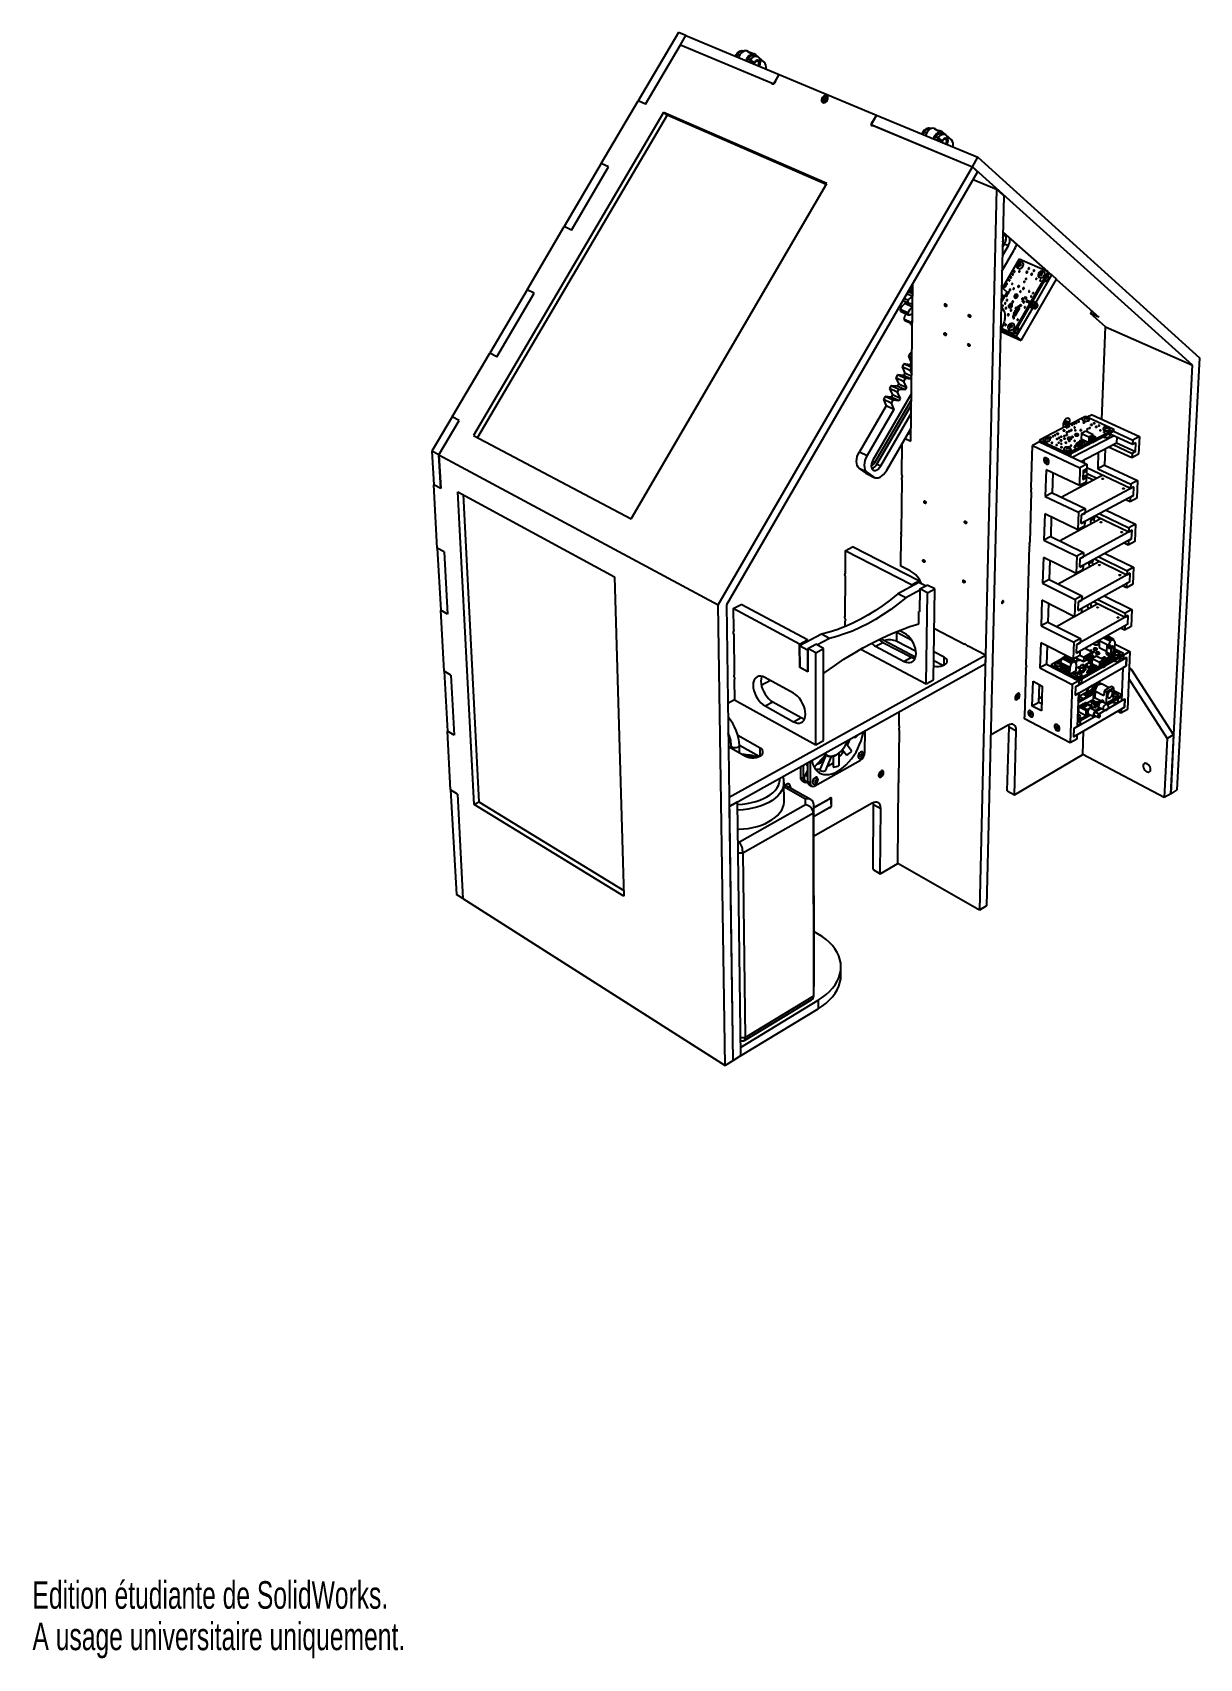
# Model space of a CAD drawing. Extents: x 0 to 154, y 0 to 214.
import ezdxf
from ezdxf.enums import TextEntityAlignment as Align

# ---------------------------------------------------------------- set-up
doc = ezdxf.new("R2010")
doc.units = 0
doc.layers.get('0').update_dxf_attribs({"linetype": 'CONTINUOUS'})

msp = doc.modelspace()

# ---------------------------------------------------------------- texts
at = {"color": 7, "linetype": 'CONTINUOUS'}
for s, width, p in [('Edition étudiante de SolidWorks.', 0.667188, (0, 5.45)), ('A usage universitaire uniquement.', 0.668182, (0, 0))]:
    msp.add_text(s, height=3.633, dxfattribs=dict(at, width=width)).set_placement(p, align=Align.BOTTOM_LEFT)

# ---------------------------------------------------------------- linework, layer by layer
at = {"color": 7, "linetype": 'CONTINUOUS'}
for p, q in [((85.08, 214.07), (79.78, 205.08)), ((80.74, 204.66), (85.34, 212.47)), ((86.04, 213.67), (85.08, 214.07)), ((85.34, 212.47), (86.04, 213.67)), ((85.34, 212.47), (97.34, 207.44)), ((85.34, 212.47), (97.63, 207.32)), ((86.04, 213.67), (98.34, 208.55)), ((92.62, 211.04), (92.56, 210.96)), ((92.85, 211.16), (92.77, 211.02)), ((94.09, 210.32), (94.25, 210.58)), ((94.23, 211.59), (94.14, 211.63)), ((94.55, 210.45), (94.25, 210.58)), ((94.47, 210.31), (94.55, 210.45)), ((95, 209.99), (94.98, 209.95)), ((95.11, 211.23), (95.02, 211.27)), ((95.41, 210.92), (95.11, 211.04)), ((96.36, 210.18), (95.25, 211.15)), ((95.49, 210.41), (95.45, 210.43)), ((95.66, 210), (95.66, 210.05)), ((97.63, 207.32), (98.34, 208.55)), ((97.83, 207.67), (98.34, 208.55)), ((98.34, 208.55), (111.16, 203.21)), ((97.51, 207.3), (97.34, 207.44)), ((83.11, 203.56), (58.08, 161.02)), ((74.91, 196.81), (79.78, 205.08)), ((80.74, 204.66), (79.78, 205.08)), ((104.6, 194.2), (83.11, 203.56)), ((83.58, 203.18), (83.11, 203.56)), ((104.19, 205.41), (104.13, 205.2)), ((104.13, 205.2), (104.25, 205.08)), ((104.26, 205.08), (104.13, 205.2)), ((104.39, 205.5), (104.19, 205.41)), ((104.33, 205.29), (104.19, 205.41)), ((104.25, 205.08), (104.45, 205.17)), ((104.33, 205.29), (104.26, 205.09)), ((104.52, 205.37), (104.33, 205.29)), ((104.52, 205.38), (104.39, 205.5)), ((104.45, 205.17), (104.52, 205.38)), ((83.58, 203.18), (58.61, 160.74)), ((104.51, 194.05), (83.58, 203.18)), ((111.16, 203.21), (110.43, 201.96)), ((110.43, 201.96), (123.77, 196.37)), ((110.43, 201.96), (110.6, 201.81)), ((111.16, 203.21), (110.63, 202.32)), ((110.72, 201.84), (123.77, 196.37)), ((111.16, 203.21), (124.51, 197.65)), ((118.32, 201.42), (118.29, 201.43)), ((118.86, 201.39), (118.75, 201.44)), ((117.17, 200.82), (117.12, 200.73)), ((117.43, 200.94), (117.34, 200.79)), ((118.78, 200.04), (118.94, 200.31)), ((119.27, 200.17), (118.94, 200.31)), ((119.18, 200.02), (119.27, 200.17)), ((119.81, 201), (119.71, 201.04)), ((119.73, 199.69), (119.72, 199.65)), ((120.13, 200.67), (119.8, 200.8)), ((121.02, 199.94), (119.94, 200.91)), ((120.22, 200.14), (120.19, 200.15)), ((120.39, 199.78), (120.39, 199.84)), ((123.77, 196.37), (124.51, 197.65)), ((124.51, 197.65), (153.68, 171.24)), ((74.91, 196.81), (70.03, 188.52)), ((70.97, 188.07), (75.86, 196.38)), ((75.86, 196.38), (74.91, 196.81)), ((75.86, 196.38), (74.91, 196.81)), ((74.91, 196.81), (74.91, 196.81)), ((90.28, 138.7), (123.77, 196.37)), ((124.47, 195.74), (91.38, 138.73)), ((124.47, 195.74), (123.77, 196.37)), ((152.77, 170.29), (123.77, 196.37)), ((78.83, 150.06), (104.6, 194.2)), ((123.89, 194.73), (126.93, 193.45)), ((126.93, 193.45), (124.73, 98.51)), ((127.91, 192.57), (126.93, 193.45)), ((127.91, 192.57), (125.64, 99.07)), ((65.13, 180.2), (70.03, 188.52)), ((70.97, 188.07), (70.03, 188.52)), ((127.79, 187.77), (133.65, 182.6)), ((127.67, 182.67), (129.24, 185.38)), ((127.72, 184.65), (128.51, 186.02)), ((129.93, 184.22), (127.74, 180.44)), ((127.75, 185.81), (127.99, 186.24)), ((127.99, 186.24), (128.51, 186.02)), ((133.77, 182.55), (129.93, 184.22)), ((129.1, 174.46), (133.77, 182.55)), ((129.23, 174.35), (133.9, 182.43)), ((129.86, 183.46), (129.74, 183.51)), ((129.86, 183.46), (129.78, 183.31)), ((129.78, 183.31), (129.96, 183.35)), ((129.94, 183.61), (129.83, 183.66)), ((129.83, 183.66), (130.07, 183.5)), ((129.86, 183.46), (129.99, 183.35)), ((129.99, 183.41), (129.91, 183.25)), ((129.94, 183.61), (130.07, 183.5)), ((130.01, 183.4), (130.07, 183.5)), ((130.07, 183.5), (130.04, 183.75)), ((130.07, 183.56), (130.18, 183.46)), ((130.07, 183.5), (130.18, 183.45)), ((132.11, 178.49), (134.23, 182.15)), ((132.68, 182.28), (132.56, 182.17)), ((132.56, 182.17), (132.81, 182.17)), ((132.81, 182.17), (132.61, 182.39)), ((132.76, 182.17), (132.64, 182.05)), ((132.68, 182.28), (132.81, 182.17)), ((132.76, 182.17), (132.85, 182.05)), ((132.76, 182.17), (132.89, 182.06)), ((132.81, 182.4), (132.94, 182.28)), ((132.81, 182.17), (132.91, 182.26)), ((132.88, 182.07), (132.81, 182.17)), ((132.89, 182.28), (132.98, 182.16)), ((132.94, 182.32), (132.95, 182.5)), ((133.24, 182.52), (133.18, 182.58)), ((133.77, 182.55), (133.9, 182.43)), ((134.23, 182.15), (133.83, 182.32)), ((133.88, 182.4), (134.1, 182.2)), ((134.23, 182.15), (134.86, 181.59)), ((65.13, 180.2), (60.21, 171.86)), ((66.06, 179.74), (65.13, 180.2)), ((66.06, 179.74), (65.13, 180.2)), ((65.13, 180.2), (65.13, 180.2)), ((115.44, 180.17), (115.92, 179.96)), ((115.55, 180.36), (115.68, 180.3)), ((115.68, 160.25), (115.93, 181.02)), ((115.73, 180.67), (115.82, 180.64)), ((127.57, 178.53), (128.36, 179.9)), ((128.36, 179.9), (127.62, 180.54)), ((130.21, 173.53), (134.86, 181.59)), ((134.84, 181.55), (140.44, 176.6)), ((61.14, 171.39), (66.06, 179.74)), ((114.63, 178.79), (115.38, 178.45)), ((114.64, 178.8), (115.26, 178.52)), ((114.8, 179.08), (115.3, 178.85)), ((115.89, 178.45), (115.9, 178.45)), ((129.55, 177.72), (129.48, 177.6)), ((129.58, 177.79), (129.55, 177.73)), ((129.56, 174.07), (131.68, 177.74)), ((129.65, 177.9), (129.59, 177.8)), ((129.94, 178.1), (129.85, 177.95)), ((129.92, 177.61), (129.98, 177.71)), ((129.93, 177.9), (130.01, 178.05)), ((130.11, 178.12), (130.18, 178.07)), ((130.11, 178.12), (130.11, 178.12)), ((130.23, 178.13), (130.17, 178.19)), ((130.35, 178.94), (130.32, 178.95)), ((130.32, 178.95), (130.42, 178.87)), ((130.35, 179.04), (130.33, 179.05)), ((130.35, 178.94), (130.43, 178.87)), ((130.38, 178.71), (130.36, 178.68)), ((130.37, 178.66), (130.45, 178.6)), ((130.42, 179.08), (130.39, 179.09)), ((130.41, 178.7), (130.39, 178.67)), ((130.43, 179.07), (130.51, 179)), ((130.47, 179.04), (130.46, 179.04)), ((130.5, 178.64), (130.49, 178.61)), ((130.49, 178.61), (130.6, 178.52)), ((130.5, 178.64), (130.62, 178.55)), ((130.68, 179.23), (130.66, 179.2)), ((130.67, 179.19), (130.75, 179.12)), ((130.69, 179.19), (130.71, 179.22)), ((130.81, 179.17), (130.79, 179.14)), ((130.79, 179.14), (130.9, 179.04)), ((130.81, 179.17), (130.92, 179.07)), ((130.9, 178.67), (130.98, 178.6)), ((131.09, 178.73), (131.02, 178.8)), ((131.15, 178.68), (131.12, 178.7)), ((131.14, 178.59), (131.12, 178.6)), ((131.12, 178.6), (131.23, 178.5)), ((131.14, 178.59), (131.24, 178.5)), ((131.22, 178.72), (131.19, 178.74)), ((131.22, 178.72), (131.33, 178.62)), ((131.3, 178.67), (131.27, 178.68)), ((131.75, 177.68), (131.35, 178.02)), ((131.63, 177.9), (131.87, 177.8)), ((131.83, 177.81), (131.75, 177.68)), ((132.19, 178.42), (131.78, 178.77)), ((131.84, 177.81), (131.87, 177.8)), ((131.84, 177.81), (131.87, 177.79)), ((131.87, 177.79), (132, 177.74)), ((132.16, 178.43), (131.91, 178.54)), ((132.29, 178.38), (132.16, 178.43)), ((132.19, 178.42), (132.18, 178.42)), ((114.26, 177.65), (115.28, 177.19)), ((114.31, 177.37), (115.34, 176.91)), ((114.74, 176.36), (115.77, 175.89)), ((114.89, 176.17), (115.87, 175.72)), ((115.65, 175.62), (115.86, 175.52)), ((128.79, 175.5), (128.67, 175.55)), ((128.67, 175.55), (128.92, 175.39)), ((128.92, 175.39), (128.88, 175.64)), ((129.24, 176.9), (129.16, 176.75)), ((129.16, 176.48), (129.23, 176.42)), ((129.26, 177.22), (129.19, 177.09)), ((129.28, 176.49), (129.22, 176.54)), ((129.22, 176.54), (129.22, 176.54)), ((129.23, 176.71), (129.32, 176.86)), ((129.29, 177.3), (129.26, 177.24)), ((129.35, 177.37), (129.3, 177.3)), ((129.38, 177.45), (129.34, 177.39)), ((129.43, 177.52), (129.39, 177.45)), ((129.47, 177.6), (129.43, 177.54)), ((129.52, 176.9), (129.59, 177.03)), ((129.61, 177.04), (129.64, 177.1)), ((129.64, 177.11), (129.68, 177.18)), ((129.69, 177.19), (129.73, 177.25)), ((129.72, 177.26), (129.77, 177.33)), ((129.78, 177.34), (129.81, 177.4)), ((129.81, 177.41), (129.88, 177.53)), ((129.89, 177.53), (129.93, 177.59)), ((131.75, 177.68), (131.75, 177.68)), ((139.5, 177.43), (139.31, 177.09)), ((141.3, 175.34), (139.31, 177.09)), ((140.44, 176.6), (139.31, 177.09)), ((127.48, 174.76), (130.21, 173.53)), ((127.53, 174.99), (129.56, 174.07)), ((127.59, 175.09), (129.23, 174.35)), ((127.62, 175.13), (129.1, 174.46)), ((128.7, 175.35), (128.59, 175.4)), ((128.7, 175.35), (128.63, 175.2)), ((128.63, 175.2), (128.8, 175.24)), ((128.7, 175.35), (128.83, 175.24)), ((128.83, 175.3), (128.76, 175.14)), ((128.79, 175.5), (128.92, 175.39)), ((128.85, 175.28), (128.92, 175.39)), ((128.92, 175.45), (129.03, 175.35)), ((128.92, 175.39), (129.03, 175.34)), ((129.1, 174.46), (129.23, 174.35)), ((129.56, 174.07), (130.21, 173.53)), ((140.83, 163.13), (141.3, 175.34)), ((141.3, 175.34), (152.77, 170.29)), ((55.28, 163.49), (60.21, 171.86)), ((61.14, 171.39), (60.21, 171.86)), ((115.58, 171.86), (115.36, 171.47)), ((115.81, 171.27), (115.36, 171.47)), ((115.36, 171.47), (115.72, 170.64)), ((115.82, 171.75), (115.58, 171.86)), ((115.82, 171.83), (115.58, 171.86)), ((114.76, 170.43), (114.53, 170.05)), ((115.55, 169.57), (114.53, 170.05)), ((114.53, 170.05), (114.89, 169.22)), ((114.89, 169.22), (114.72, 168.92)), ((115.77, 169.96), (114.76, 170.43)), ((115.55, 170.34), (114.76, 170.43)), ((115.78, 168.8), (114.89, 169.22)), ((115.72, 170.64), (115.55, 170.34)), ((115.8, 170.22), (115.55, 170.34)), ((115.77, 169.96), (115.55, 169.57)), ((115.55, 169.57), (115.79, 169.03)), ((115.8, 170.6), (115.72, 170.64)), ((115.8, 169.95), (115.77, 169.96)), ((149.89, 113.85), (152.77, 170.29)), ((153.68, 171.24), (150.72, 114.36)), ((113.1, 167.57), (112.88, 167.19)), ((113.89, 166.71), (112.88, 167.19)), ((112.88, 167.19), (113.24, 166.36)), ((114.11, 167.09), (113.1, 167.57)), ((113.89, 167.49), (113.1, 167.57)), ((113.93, 169), (113.7, 168.62)), ((114.72, 168.14), (113.7, 168.62)), ((113.7, 168.62), (114.07, 167.79)), ((114.07, 167.79), (113.89, 167.49)), ((114.91, 167.01), (113.89, 167.49)), ((114.11, 167.09), (113.89, 166.71)), ((114.94, 168.52), (113.93, 169)), ((114.72, 168.92), (113.93, 169)), ((115.08, 167.31), (114.07, 167.79)), ((114.91, 167.01), (114.11, 167.09)), ((115.73, 168.44), (114.72, 168.92)), ((114.94, 168.52), (114.72, 168.14)), ((114.72, 168.14), (115.08, 167.31)), ((115.08, 167.31), (114.91, 167.01)), ((115.73, 168.44), (114.94, 168.52)), ((115.78, 168.52), (115.73, 168.44)), ((112.41, 164.93), (108.89, 158.86)), ((115.76, 166.55), (110.68, 157.78)), ((110.95, 157.45), (115.75, 165.72)), ((111.21, 157.25), (115.74, 165.07)), ((112.27, 166.14), (112.05, 165.75)), ((113.06, 165.27), (112.05, 165.75)), ((112.05, 165.75), (112.41, 164.93)), ((113.28, 165.66), (112.27, 166.14)), ((113.07, 166.06), (112.27, 166.14)), ((113.42, 164.45), (112.41, 164.93)), ((113.28, 165.66), (113.06, 165.27)), ((113.06, 165.27), (113.42, 164.45)), ((113.24, 166.36), (113.07, 166.06)), ((114.08, 165.58), (113.07, 166.06)), ((114.25, 165.88), (113.24, 166.36)), ((114.08, 165.58), (113.28, 165.66)), ((113.89, 166.71), (114.25, 165.88)), ((114.25, 165.88), (114.08, 165.58)), ((55.28, 163.49), (52.6, 158.94)), ((53.52, 158.45), (56.21, 163.01)), ((56.21, 163.01), (55.28, 163.49)), ((56.21, 163.01), (55.28, 163.49)), ((55.28, 163.49), (55.29, 163.49)), ((113.42, 164.45), (109.9, 158.37)), ((111.71, 157.01), (115.72, 163.93)), ((136.08, 162.6), (135.77, 162.74)), ((135.79, 162.79), (136.21, 162.6)), ((135.86, 162.77), (135.79, 162.73)), ((136.24, 162.68), (135.83, 162.87)), ((135.87, 162.91), (136.36, 162.68)), ((136.4, 162.76), (135.9, 162.99)), ((135.97, 162.87), (135.95, 162.82)), ((135.95, 162.82), (135.95, 162.81)), ((136.4, 162.76), (136.4, 162.76)), ((138.65, 163.52), (136.54, 162.44)), ((138.59, 163.3), (138.47, 163.34)), ((138.59, 163.3), (138.48, 163.22)), ((138.7, 163.35), (138.58, 163.39)), ((138.58, 163.39), (138.66, 163.2)), ((138.59, 163.3), (138.59, 163.18)), ((138.72, 163.24), (138.61, 163.17)), ((142.39, 161.81), (138.65, 163.52)), ((138.7, 163.35), (138.7, 163.23)), ((138.74, 163.23), (138.81, 163.39)), ((138.83, 163.3), (138.82, 163.18)), ((139.53, 163.73), (138.9, 163.41)), ((139.53, 163.73), (145.77, 160.87)), ((58.08, 161.02), (78.83, 150.06)), ((112.49, 156.43), (115.7, 161.98)), ((114.91, 160.62), (115.68, 160.25)), ((115.52, 161.28), (115.2, 161.12)), ((115.52, 161.28), (115.69, 161.2)), ((136.14, 162.23), (132.6, 160.42)), ((133.44, 160.65), (133.32, 160.69)), ((133.44, 160.65), (133.33, 160.58)), ((133.55, 160.71), (133.43, 160.75)), ((133.43, 160.75), (133.51, 160.56)), ((133.44, 160.65), (133.44, 160.53)), ((133.56, 160.59), (133.45, 160.52)), ((133.55, 160.71), (133.55, 160.58)), ((133.59, 160.58), (133.66, 160.75)), ((133.68, 160.65), (133.67, 160.53)), ((135.75, 162.66), (136.05, 162.52)), ((136.08, 162.6), (136.08, 162.6)), ((136.14, 162.36), (136.13, 162.05)), ((136.22, 162.04), (136.23, 162.36)), ((136.3, 162.31), (136.22, 162.28)), ((136.22, 162.09), (136.22, 162.09)), ((136.24, 162.68), (136.24, 162.68)), ((136.3, 162.44), (136.29, 162.13)), ((136.37, 162.12), (136.38, 162.44)), ((136.38, 162.17), (136.37, 162.18)), ((136.45, 162.39), (136.38, 162.36)), ((136.44, 162.39), (136.45, 162.4)), ((136.46, 162.52), (136.45, 162.21)), ((136.53, 162.21), (136.54, 162.52)), ((136.53, 162.25), (136.53, 162.26)), ((136.91, 158.14), (142.35, 160.98)), ((138.14, 161.29), (138.11, 160.56)), ((138.7, 161.58), (138.14, 161.29)), ((138.14, 161.29), (139.13, 160.83)), ((139.69, 161.12), (138.7, 161.58)), ((139.13, 160.83), (139.1, 160.1)), ((139.13, 160.83), (139.69, 161.12)), ((139.77, 160.8), (139.54, 160.91)), ((139.69, 161.12), (139.68, 160.85)), ((139.9, 160.75), (139.77, 160.8)), ((139.77, 160.57), (139.77, 160.62)), ((139.88, 160.28), (142.38, 161.57)), ((139.98, 160.56), (142.39, 161.81)), ((141.33, 162.04), (141.21, 162.08)), ((141.33, 162.04), (141.22, 161.96)), ((141.44, 162.1), (141.32, 162.13)), ((141.32, 162.13), (141.4, 161.94)), ((141.33, 162.04), (141.33, 161.92)), ((141.46, 161.98), (141.35, 161.91)), ((141.44, 162.1), (141.44, 161.97)), ((141.48, 161.97), (141.55, 162.13)), ((141.57, 162.04), (141.56, 161.92)), ((141.9, 160.96), (141.92, 161.33)), ((144.86, 159.82), (141.91, 161.18)), ((142.36, 161.57), (144.89, 160.4)), ((142.39, 161.81), (142.38, 161.57)), ((142.78, 160.78), (142.75, 160.05)), ((145.77, 160.87), (144.89, 160.4)), ((145.77, 160.87), (145.67, 158.54)), ((53.52, 158.45), (52.6, 158.94)), ((52.6, 158.94), (52.85, 154.52)), ((53.52, 158.45), (53.76, 154.02)), ((53.52, 158.45), (90.28, 138.7)), ((53.76, 154.02), (53.52, 158.45)), ((108.89, 158.86), (109.9, 158.37)), ((114.49, 155.81), (114.54, 159.98)), ((131.53, 154.2), (131.69, 159.7)), ((132.6, 160.17), (131.69, 159.7)), ((131.69, 159.7), (137.94, 156.76)), ((132.6, 160.42), (132.6, 160.19)), ((132.6, 160.42), (136.34, 158.67)), ((132.6, 160.19), (136.33, 158.43)), ((132.6, 160.17), (138.85, 157.23)), ((133.04, 159.98), (133.04, 159.96)), ((134, 159.51), (134.01, 159.52)), ((135.78, 158.69), (135.78, 158.67)), ((136.18, 159.37), (136.06, 159.41)), ((136.18, 159.37), (136.07, 159.29)), ((136.29, 159.43), (136.17, 159.47)), ((136.17, 159.47), (136.25, 159.27)), ((136.18, 159.37), (136.18, 159.24)), ((136.31, 159.31), (136.2, 159.23)), ((136.29, 159.43), (136.29, 159.3)), ((136.33, 158.43), (139.61, 160.14)), ((136.33, 159.3), (136.4, 159.47)), ((136.34, 158.67), (136.33, 158.43)), ((136.34, 158.67), (139.38, 160.25)), ((136.42, 159.37), (136.42, 159.24)), ((136.76, 158.28), (136.77, 158.66)), ((137.23, 159.52), (137.23, 159.43)), ((137.31, 159.43), (137.31, 159.51)), ((137.32, 159.48), (137.31, 159.48)), ((137.48, 159.82), (137.37, 159.76)), ((137.41, 159.68), (137.52, 159.74)), ((137.59, 160.03), (137.51, 159.99)), ((137.63, 160.06), (137.59, 160.04)), ((137.74, 160.11), (137.67, 160.07)), ((137.68, 159.66), (137.76, 159.7)), ((137.78, 160.14), (137.74, 160.12)), ((137.77, 159.7), (137.81, 159.72)), ((137.85, 160.17), (137.82, 160.15)), ((137.84, 159.75), (137.91, 159.78)), ((137.89, 160.2), (137.85, 160.18)), ((137.92, 159.78), (137.96, 159.8)), ((137.96, 160.22), (137.93, 160.21)), ((138.01, 160.26), (137.96, 160.24)), ((137.99, 159.82), (138.02, 159.84)), ((138.03, 159.83), (138.07, 159.86)), ((138.11, 160.3), (138.04, 160.27)), ((138.07, 157.6), (142.75, 160.05)), ((138.1, 159.88), (138.13, 159.9)), ((138.11, 160.56), (139.1, 160.1)), ((138.14, 159.89), (138.18, 159.92)), ((138.21, 159.94), (138.29, 159.98)), ((138.38, 160.28), (138.32, 160.25)), ((138.36, 160.18), (138.42, 160.21)), ((138.47, 160.16), (138.46, 160.08)), ((138.47, 160.16), (138.47, 160.16)), ((138.55, 160.07), (138.55, 160.16)), ((138.55, 160.12), (138.55, 160.12)), ((139.1, 160.1), (139.38, 160.25)), ((139.14, 159.89), (139.16, 159.88)), ((139.25, 160.31), (139.49, 160.2)), ((139.49, 160.19), (139.62, 160.14)), ((140.36, 158.8), (140.28, 156.64)), ((141.25, 159.26), (141.16, 157.11)), ((144.79, 158.07), (141.71, 159.5)), ((142.31, 159.81), (144.81, 158.65)), ((142.75, 160.05), (145.26, 158.89)), ((144.81, 158.65), (144.79, 158.07)), ((145.67, 158.54), (144.79, 158.07)), ((145.26, 158.89), (144.81, 158.65)), ((144.89, 160.4), (144.86, 159.82)), ((145.31, 160.05), (144.86, 159.82)), ((145.26, 158.89), (145.31, 160.05)), ((109.89, 156.2), (108.88, 156.69)), ((108.88, 156.69), (109.75, 156.05)), ((111.21, 157.25), (111.71, 157.01)), ((133.42, 157.85), (133.36, 157.71)), ((133.36, 157.71), (133.45, 157.51)), ((133.48, 156.49), (133.37, 153)), ((133.58, 157.8), (133.42, 157.85)), ((133.45, 157.51), (133.61, 157.46)), ((137.86, 154.41), (133.48, 156.49)), ((133.67, 157.61), (133.58, 157.8)), ((133.61, 157.46), (133.67, 157.61)), ((137.94, 156.76), (137.86, 154.41)), ((138.85, 157.23), (137.94, 156.76)), ((138.38, 156.41), (138.33, 155.24)), ((138.39, 156.42), (138.36, 155.67)), ((138.38, 156.41), (138.83, 156.65)), ((138.39, 156.42), (138.38, 156.1)), ((138.82, 156.33), (138.38, 156.1)), ((138.83, 156.74), (138.82, 156.33)), ((138.85, 157.23), (138.83, 156.65)), ((144.61, 154.02), (138.83, 156.74)), ((141.16, 157.11), (140.28, 156.64)), ((140.28, 156.64), (144.64, 154.6)), ((141.16, 157.11), (145.52, 155.07)), ((53.76, 154.02), (52.85, 154.52)), ((53.31, 146.2), (52.85, 154.52)), ((109.75, 156.05), (110.75, 155.56)), ((109.85, 155.99), (109.75, 156.05)), ((109.85, 155.99), (110.85, 155.49)), ((109.89, 156.2), (110.75, 155.56)), ((114.49, 155.17), (114.41, 148.33)), ((134.36, 156.07), (134.27, 153.48)), ((135.46, 152.91), (140.88, 155.78)), ((138.76, 154.89), (137.86, 154.41)), ((145.05, 154.26), (138.16, 150.57)), ((138.33, 154.66), (138.32, 154.42)), ((138.33, 155.24), (138.78, 155.48)), ((138.78, 155.48), (138.35, 155.68)), ((139.06, 155.91), (138.62, 155.67)), ((138.62, 155.67), (139.71, 155.16)), ((138.78, 155.48), (138.76, 154.89)), ((139.06, 155.91), (140.15, 155.39)), ((144.64, 154.6), (144.61, 154.02)), ((145.05, 154.26), (144.61, 154.02)), ((145.52, 155.07), (144.64, 154.6)), ((145, 153.11), (145.05, 154.26)), ((145, 153.11), (145.05, 154.26)), ((145.05, 154.26), (145.05, 154.26)), ((145.52, 155.07), (145.42, 152.77)), ((58.16, 112.45), (56.02, 153.61)), ((56.02, 153.61), (76.63, 142.42)), ((56.73, 153.23), (58.8, 112.79)), ((131.51, 153.54), (131.32, 147.03)), ((134.27, 153.48), (133.37, 153)), ((133.37, 153), (137.73, 150.91)), ((134.27, 153.48), (138.63, 151.39)), ((145, 153.11), (138.12, 149.41)), ((144.54, 152.3), (143.99, 152.56)), ((144.56, 152.87), (144.54, 152.3)), ((145.42, 152.77), (144.54, 152.3)), ((145, 153.11), (144.56, 152.87)), ((133.3, 150.69), (133.19, 147.25)), ((137.65, 148.59), (133.3, 150.69)), ((134.17, 150.27), (134.09, 147.73)), ((135.25, 147.16), (140.66, 150.07)), ((137.73, 150.91), (137.65, 148.59)), ((138.63, 151.39), (137.73, 150.91)), ((138.12, 149.41), (138.16, 150.57)), ((138.16, 150.57), (138.61, 150.81)), ((138.63, 151.39), (138.61, 150.81)), ((139.4, 150.1), (139.39, 149.83)), ((139.83, 150.06), (139.39, 149.83)), ((139.84, 150.33), (139.83, 150.06)), ((144.37, 148.3), (139.97, 150.4)), ((140.54, 150.71), (144.39, 148.87)), ((141.41, 151.18), (145.26, 149.34)), ((134.09, 147.73), (133.19, 147.25)), ((134.09, 147.73), (138.42, 145.62)), ((138.55, 149.07), (137.65, 148.59)), ((144.8, 148.53), (137.95, 144.8)), ((138.11, 148.7), (138.12, 148.84)), ((138.12, 149.41), (138.57, 149.65)), ((138.57, 149.65), (138.55, 149.07)), ((144.39, 148.87), (144.37, 148.3)), ((144.8, 148.54), (144.37, 148.3)), ((145.26, 149.34), (144.39, 148.87)), ((144.75, 147.4), (144.8, 148.54)), ((144.75, 147.4), (144.8, 148.53)), ((144.8, 148.53), (144.8, 148.53)), ((145.26, 149.34), (145.16, 147.07)), ((54.21, 145.69), (53.31, 146.2)), ((53.31, 146.2), (53.76, 138.02)), ((54.21, 145.69), (54.66, 137.51)), ((107.02, 145.83), (107.01, 143.16)), ((107.02, 145.83), (108, 146.34)), ((115.76, 141.36), (107.02, 145.83)), ((116.74, 141.89), (108, 146.34)), ((114.36, 143.81), (114.41, 147.71)), ((130.85, 130.81), (131.3, 146.42)), ((133.19, 147.25), (137.53, 145.13)), ((138.42, 145.62), (137.53, 145.13)), ((144.75, 147.4), (137.91, 143.66)), ((138.42, 145.62), (138.4, 145.05)), ((144.29, 146.59), (143.76, 146.85)), ((144.32, 147.16), (144.29, 146.59)), ((145.16, 147.07), (144.29, 146.59)), ((144.75, 147.4), (144.32, 147.16)), ((115.6, 143.18), (114.36, 143.81)), ((133.12, 144.97), (133.01, 141.57)), ((137.44, 142.84), (133.12, 144.97)), ((133.98, 144.54), (133.9, 142.05)), ((135.05, 141.49), (140.44, 144.44)), ((137.53, 145.13), (137.44, 142.84)), ((137.91, 143.66), (137.95, 144.8)), ((137.91, 143.66), (138.36, 143.9)), ((137.95, 144.8), (138.4, 145.05)), ((138.36, 143.9), (138.34, 143.33)), ((139.62, 144.45), (139.18, 144.21)), ((139.19, 144.36), (139.18, 144.21)), ((139.62, 144.59), (139.62, 144.45)), ((144.12, 142.64), (139.86, 144.72)), ((140.41, 145.02), (144.15, 143.2)), ((141.28, 145.5), (145.01, 143.68)), ((145.01, 143.68), (144.15, 143.2)), ((145.01, 143.68), (144.92, 141.44)), ((76.63, 142.42), (77.89, 100.36)), ((107.01, 142.53), (106.99, 137.24)), ((116.73, 141.64), (113.97, 140.17)), ((115.75, 141.12), (115.76, 141.36)), ((115.76, 141.36), (116.74, 141.89)), ((116.73, 141.64), (116.74, 141.89)), ((117.59, 141.21), (116.73, 141.64)), ((116.84, 140.81), (117.82, 141.33)), ((118.85, 140.81), (117.82, 141.33)), ((133.9, 142.05), (133.01, 141.57)), ((133.01, 141.57), (137.32, 139.43)), ((133.9, 142.05), (138.21, 139.92)), ((138.34, 143.33), (137.44, 142.84)), ((144.51, 141.76), (137.7, 137.98)), ((144.56, 142.88), (137.75, 139.11)), ((137.9, 143.05), (137.91, 143.09)), ((144.07, 141.52), (144.05, 140.96)), ((144.92, 141.44), (144.05, 140.96)), ((144.51, 141.76), (144.07, 141.52)), ((144.15, 143.2), (144.12, 142.64)), ((144.56, 142.88), (144.12, 142.64)), ((144.51, 141.76), (144.56, 142.88)), ((144.51, 141.76), (144.56, 142.88)), ((144.55, 142.88), (144.56, 142.88)), ((114.99, 139.65), (113.97, 140.17)), ((116.84, 140.63), (114.99, 139.65)), ((116.84, 140.81), (116.8, 137.79)), ((117.87, 140.29), (116.84, 140.81)), ((117.69, 128.32), (117.87, 140.29)), ((117.87, 140.29), (118.85, 140.81)), ((118.66, 128.86), (118.85, 140.81)), ((132.94, 139.32), (132.84, 135.96)), ((137.24, 137.16), (132.94, 139.32)), ((137.32, 139.43), (137.24, 137.16)), ((138.21, 139.92), (137.32, 139.43)), ((137.75, 139.11), (138.19, 139.35)), ((138.21, 139.92), (138.19, 139.35)), ((140.28, 139.41), (143.9, 137.61)), ((141.14, 139.89), (144.77, 138.1)), ((144.05, 140.96), (143.53, 141.21)), ((54.66, 137.51), (53.76, 138.02)), ((54.2, 129.99), (53.76, 138.02)), ((91.21, 78.08), (90.28, 138.7)), ((91.38, 138.73), (92.23, 78.7)), ((92.29, 138.24), (93.32, 138.77)), ((92.29, 138.24), (92.33, 135.53)), ((101.03, 133.55), (92.29, 138.24)), ((102.06, 134.1), (93.32, 138.77)), ((116.72, 136.23), (116.74, 137.83)), ((116.74, 137.83), (116.8, 137.86)), ((116.8, 137.79), (116.74, 137.83)), ((133.8, 138.89), (133.72, 136.45)), ((134.85, 135.88), (137.19, 137.19)), ((138.13, 137.66), (137.24, 137.16)), ((144.31, 137.3), (137.54, 133.48)), ((137.7, 137.98), (137.75, 139.11)), ((137.7, 137.98), (138.15, 138.22)), ((138.13, 137.71), (140.22, 138.87)), ((138.15, 138.22), (138.13, 137.66)), ((139.4, 138.9), (138.97, 138.66)), ((138.97, 138.68), (138.97, 138.66)), ((139.41, 138.92), (139.4, 138.9)), ((143.88, 137.05), (139.74, 139.11)), ((143.9, 137.61), (143.88, 137.05)), ((144.31, 137.3), (143.88, 137.05)), ((144.77, 138.1), (143.9, 137.61)), ((144.26, 136.19), (144.31, 137.3)), ((144.26, 136.19), (144.31, 137.3)), ((144.31, 137.3), (144.31, 137.3)), ((144.77, 138.1), (144.67, 135.88)), ((92.34, 134.89), (92.41, 129.52)), ((106.99, 136.62), (106.99, 135.83)), ((113.84, 135.07), (113.68, 135.14)), ((113.83, 133.9), (113.84, 135.07)), ((115.81, 134.03), (113.84, 135.07)), ((114.81, 134.98), (114.14, 135.34)), ((118.77, 135.6), (122.72, 133.55)), ((133.72, 136.45), (132.84, 135.96)), ((132.84, 135.96), (137.12, 133.79)), ((133.72, 136.45), (138, 134.29)), ((144.26, 136.19), (137.5, 132.36)), ((143.81, 135.39), (143.3, 135.64)), ((143.83, 135.95), (143.81, 135.39)), ((144.67, 135.88), (143.81, 135.39)), ((144.26, 136.19), (143.83, 135.95)), ((103.92, 134.84), (101.03, 133.31)), ((101.03, 133.55), (102.06, 134.1)), ((101.04, 130.49), (101.03, 133.55)), ((102.05, 132.76), (101.03, 133.31)), ((101.03, 133.31), (101.04, 130.49)), ((102.12, 132.79), (102.05, 132.76)), ((102.05, 132.76), (102.06, 129.94)), ((102.06, 133.86), (102.06, 134.1)), ((102.12, 132.97), (103.15, 133.52)), ((103.14, 132.42), (102.12, 132.97)), ((102.12, 132.97), (102.12, 129.91)), ((103.14, 132.42), (104.17, 132.97)), ((104.17, 132.97), (103.15, 133.52)), ((104.94, 134.3), (103.31, 133.43)), ((104.94, 134.3), (103.92, 134.84)), ((104.17, 120.84), (104.17, 132.97)), ((109.07, 132.89), (117.69, 128.32)), ((111.02, 133.26), (111.99, 133.78)), ((111.02, 133.26), (114.77, 131.28)), ((111.99, 133.78), (115.74, 131.81)), ((112.04, 134.1), (116.31, 131.85)), ((116.36, 132.57), (113.83, 133.9)), ((122.73, 133.56), (122.72, 133.55)), ((125.51, 132.1), (123.24, 133.28)), ((132.77, 133.73), (132.67, 130.41)), ((137.04, 131.56), (132.77, 133.73)), ((133.62, 133.3), (133.55, 130.91)), ((137.12, 133.79), (137.04, 131.56)), ((138, 134.29), (137.12, 133.79)), ((137.5, 132.36), (137.54, 133.48)), ((137.54, 133.48), (137.98, 133.73)), ((138.57, 132.97), (137.94, 132.61)), ((138, 134.29), (137.98, 133.73)), ((138.18, 132.75), (138.18, 132.75)), ((138.27, 132.8), (138.27, 132.8)), ((139.54, 132.47), (138.57, 132.97)), ((139.97, 133.76), (139.99, 133.74)), ((140.1, 133.82), (139.99, 133.74)), ((140.04, 133.8), (140.05, 133.78)), ((140.08, 133.82), (140.08, 133.81)), ((140.11, 133.81), (140.13, 133.85)), ((140.21, 133.88), (140.2, 133.75)), ((140.31, 133.92), (140.28, 133.94)), ((140.49, 133.92), (140.36, 133.98)), ((140.43, 133.56), (140.48, 133.6)), ((140.49, 133.98), (140.46, 133.1)), ((140.46, 133.1), (141.43, 132.61)), ((140.49, 133.98), (140.52, 134.07)), ((141.6, 133.43), (140.49, 133.98)), ((141.07, 134.38), (141.91, 133.96)), ((141.13, 134.42), (141.13, 134.42)), ((141.19, 134.41), (141.15, 134.43)), ((141.32, 134.41), (141.21, 134.46)), ((141.46, 133.35), (141.42, 132.51)), ((141.46, 133.35), (141.73, 133.5)), ((141.71, 133.22), (141.46, 133.35)), ((142.36, 134.22), (141.53, 134.64)), ((141.68, 134.23), (141.59, 134.18)), ((141.59, 134.18), (141.76, 134.1)), ((141.67, 134.16), (141.66, 134.15)), ((141.67, 134.16), (141.68, 134.23)), ((141.81, 134.09), (141.67, 134.16)), ((141.94, 134.1), (141.68, 134.23)), ((141.7, 133.08), (141.71, 133.22)), ((141.71, 133.22), (141.98, 133.38)), ((141.98, 133.38), (141.73, 133.5)), ((141.91, 133.96), (141.75, 133.49)), ((141.82, 133.19), (141.86, 133.18)), ((141.83, 133.16), (141.82, 133.02)), ((141.83, 133.16), (142.1, 133.31)), ((142.07, 133.04), (141.83, 133.16)), ((141.94, 133.22), (141.86, 133.27)), ((141.91, 133.96), (142.36, 134.22)), ((141.97, 133.24), (141.98, 133.38)), ((142.04, 132.2), (142.07, 133.04)), ((142.07, 133.04), (142.35, 133.19)), ((142.35, 133.19), (142.1, 133.31)), ((142.3, 133), (142.27, 132.2)), ((142.34, 133.03), (142.35, 133.19)), ((142.52, 133.84), (142.36, 134.22)), ((142.4, 132.19), (142.43, 133)), ((142.43, 132.92), (142.48, 132.95)), ((143.67, 132.32), (142.45, 132.93)), ((142.52, 133.84), (142.48, 132.95)), ((142.51, 133.59), (144.52, 132.58)), ((91.74, 113.38), (125.51, 132.1)), ((91.76, 112.17), (125.48, 130.93)), ((103.16, 120.28), (103.14, 132.42)), ((114.77, 131.28), (115.74, 131.81)), ((119.89, 130.72), (118.7, 131.34)), ((120.07, 131.81), (118.72, 132.51)), ((125.51, 132.1), (125.48, 130.93)), ((133.55, 130.91), (132.67, 130.41)), ((133.55, 130.91), (137.8, 128.73)), ((134.16, 130.83), (134.15, 130.61)), ((134.15, 130.61), (137.8, 128.74)), ((135.57, 131.63), (134.16, 130.83)), ((134.16, 130.83), (135.36, 130.22)), ((134.97, 131.05), (134.85, 131.1)), ((134.97, 131.05), (134.87, 130.97)), ((135.08, 131.11), (134.96, 131.16)), ((134.96, 131.16), (135.05, 130.96)), ((134.97, 131.05), (134.97, 130.92)), ((135.09, 130.99), (134.99, 130.91)), ((135.08, 131.11), (135.08, 130.98)), ((135.11, 130.98), (135.19, 131.16)), ((135.2, 131.05), (135.2, 130.92)), ((135.39, 131.09), (135.36, 130.19)), ((135.39, 131.09), (135.59, 131.68)), ((136.6, 130.47), (135.39, 131.09)), ((135.45, 130.96), (135.43, 130.27)), ((135.94, 130.71), (135.45, 130.96)), ((136.06, 131.94), (135.59, 131.68)), ((135.59, 131.68), (136.8, 131.06)), ((135.62, 130.87), (135.6, 130.37)), ((135.84, 130.76), (135.84, 130.71)), ((135.88, 130.74), (135.84, 130.71)), ((135.84, 130.71), (135.94, 130.66)), ((135.94, 131.65), (135.87, 131.61)), ((135.87, 131.6), (136.01, 131.53)), ((135.94, 131.58), (135.92, 131.57)), ((135.92, 130.02), (135.94, 130.71)), ((136.21, 131.52), (135.94, 131.65)), ((135.94, 131.58), (135.94, 131.65)), ((136.07, 131.51), (135.94, 131.58)), ((136.05, 130.66), (136.02, 129.97)), ((136.54, 130.41), (136.05, 130.66)), ((137.27, 131.33), (136.06, 131.94)), ((136.2, 131.98), (136.09, 131.93)), ((136.57, 131.33), (136.49, 131.29)), ((136.49, 131.28), (136.64, 131.21)), ((136.57, 131.26), (136.55, 131.25)), ((136.83, 131.2), (136.57, 131.33)), ((136.57, 131.26), (136.57, 131.33)), ((136.7, 131.19), (136.57, 131.26)), ((136.8, 131.06), (136.6, 130.47)), ((136.8, 131.06), (137.27, 131.33)), ((137.92, 132.06), (137.04, 131.56)), ((137.43, 130.94), (137.27, 131.33)), ((137.3, 126.82), (144.02, 130.68)), ((137.34, 127.92), (144.07, 131.78)), ((137.4, 131.76), (138.42, 131.24)), ((137.43, 130.94), (137.4, 130.04)), ((137.5, 132.36), (137.94, 132.61)), ((137.94, 132.61), (137.92, 132.06)), ((137.92, 132.11), (138.44, 131.85)), ((138.14, 132.72), (138.14, 132.72)), ((138.44, 131.85), (138.42, 131.24)), ((138.42, 131.24), (138.9, 131.51)), ((138.44, 131.85), (139.54, 132.47)), ((138.67, 131.63), (139.04, 131.44)), ((139.13, 131.07), (138.68, 130.81)), ((138.76, 130.67), (138.73, 130.65)), ((139.11, 131.58), (138.74, 131.77)), ((138.77, 130.58), (138.8, 130.6)), ((138.88, 130.46), (139.33, 130.71)), ((138.94, 131.79), (139.32, 131.6)), ((139.39, 131.75), (139.02, 131.94)), ((139.07, 131.61), (139.18, 131.67)), ((139.1, 131.33), (139.1, 131.12)), ((139.23, 131.12), (139.11, 131.06)), ((139.22, 131.94), (139.59, 131.75)), ((139.26, 131.14), (139.27, 131.32)), ((139.67, 131.9), (139.3, 132.09)), ((139.31, 130.7), (139.43, 130.77)), ((139.35, 131.77), (139.45, 131.83)), ((139.39, 131.48), (139.38, 131.27)), ((139.42, 130.76), (139.42, 130.65)), ((139.5, 130.65), (139.51, 130.89)), ((139.54, 132.47), (139.52, 131.97)), ((139.55, 131.67), (139.52, 130.98)), ((139.52, 130.98), (140.48, 130.49)), ((140.09, 131.98), (139.55, 131.67)), ((139.55, 131.67), (140.51, 131.18)), ((139.59, 130.6), (139.56, 130.58)), ((139.63, 130.64), (139.59, 130.61)), ((139.74, 130.69), (139.67, 130.65)), ((140, 130.68), (139.94, 130.64)), ((139.98, 130.57), (140.04, 130.61)), ((141.05, 131.49), (140.09, 131.98)), ((140.51, 131.18), (140.48, 130.49)), ((140.48, 130.49), (140.74, 130.64)), ((140.51, 131.18), (141.05, 131.49)), ((140.62, 130.7), (140.85, 130.58)), ((141.15, 131.17), (140.92, 131.28)), ((141.05, 131.49), (141.04, 131.22)), ((141.16, 131.34), (141.06, 131.28)), ((141.08, 131.2), (141.1, 131.21)), ((141.1, 131.21), (141.21, 131.27)), ((141.14, 130.95), (141.14, 130.99)), ((141.27, 131.1), (141.15, 131.16)), ((141.26, 131.55), (141.18, 131.51)), ((141.3, 131.59), (141.26, 131.56)), ((141.29, 130.74), (143.67, 132.1)), ((141.34, 130.98), (143.67, 132.32)), ((141.4, 131.64), (141.34, 131.6)), ((141.36, 131.2), (141.44, 131.24)), ((141.45, 131.67), (141.4, 131.65)), ((141.42, 132.51), (142.04, 132.2)), ((141.44, 132.26), (141.45, 132.49)), ((141.45, 132.46), (141.44, 132.23)), ((141.44, 132.23), (141.44, 132.26)), ((141.44, 132.23), (141.69, 132.11)), ((141.47, 132.21), (141.44, 132.23)), ((141.45, 132.46), (141.45, 132.49)), ((141.46, 132.49), (141.45, 132.49)), ((141.45, 132.46), (141.47, 132.48)), ((141.7, 132.33), (141.45, 132.46)), ((141.45, 131.24), (141.49, 131.26)), ((141.71, 132.09), (141.47, 132.21)), ((141.51, 131.7), (141.48, 131.68)), ((141.55, 131.73), (141.51, 131.71)), ((141.52, 131.29), (141.58, 131.32)), ((141.62, 131.76), (141.59, 131.74)), ((141.59, 131.32), (141.63, 131.34)), ((141.66, 131.79), (141.62, 131.77)), ((141.66, 131.37), (141.69, 131.39)), ((141.69, 132.11), (141.7, 132.33)), ((141.75, 132.11), (141.69, 132.11)), ((141.71, 132.09), (141.69, 132.11)), ((141.7, 132.33), (141.71, 132.36)), ((141.76, 132.33), (141.7, 132.33)), ((141.77, 131.84), (141.7, 131.8)), ((141.7, 131.38), (141.74, 131.41)), ((141.71, 132.09), (141.75, 132.11)), ((141.75, 132.11), (141.71, 132.09)), ((141.76, 132.33), (141.75, 132.34)), ((141.75, 132.1), (141.76, 132.33)), ((141.76, 132.33), (141.75, 132.11)), ((141.76, 132.3), (141.75, 132.07)), ((141.75, 132.11), (141.75, 132.11)), ((141.75, 132.07), (141.75, 132.1)), ((141.75, 132.07), (142, 131.95)), ((141.78, 132.05), (141.75, 132.07)), ((141.76, 132.34), (141.76, 132.33)), ((141.76, 132.3), (141.78, 132.33)), ((141.76, 132.3), (141.76, 132.33)), ((141.77, 132.33), (141.76, 132.33)), ((142.01, 132.18), (141.76, 132.3)), ((141.77, 131.43), (141.8, 131.45)), ((142.02, 131.93), (141.78, 132.05)), ((141.81, 131.44), (141.85, 131.47)), ((141.88, 131.49), (141.95, 131.53)), ((142.03, 131.84), (141.97, 131.8)), ((142, 131.95), (142.01, 132.18)), ((142.06, 131.95), (142, 131.95)), ((142.02, 131.93), (142, 131.95)), ((142.01, 132.18), (142.02, 132.2)), ((142.07, 132.18), (142.01, 132.18)), ((142.01, 131.73), (142.07, 131.76)), ((142.02, 131.93), (142.06, 131.95)), ((142.06, 131.95), (142.02, 131.93)), ((142.04, 132.2), (142.27, 132.33)), ((142.07, 132.18), (142.05, 132.2)), ((142.07, 132.18), (142.06, 131.95)), ((142.06, 131.95), (142.07, 132.17)), ((142.07, 132.14), (142.06, 131.92)), ((142.06, 131.95), (142.06, 131.95)), ((142.06, 131.92), (142.06, 131.95)), ((142.06, 131.92), (142.31, 131.79)), ((142.09, 131.9), (142.06, 131.92)), ((142.27, 132.29), (142.07, 132.18)), ((142.07, 132.14), (142.1, 132.19)), ((142.1, 132.19), (142.07, 132.17)), ((142.07, 132.14), (142.07, 132.17)), ((142.32, 132.02), (142.07, 132.14)), ((142.33, 131.77), (142.09, 131.9)), ((142.27, 132.29), (142.1, 132.19)), ((142.1, 132.19), (142.35, 132.07)), ((142.11, 131.73), (142.11, 131.64)), ((142.11, 131.73), (142.11, 131.73)), ((142.19, 131.63), (142.19, 131.72)), ((142.27, 132.33), (142.27, 132.32)), ((142.31, 131.79), (142.32, 132.02)), ((142.37, 131.79), (142.31, 131.79)), ((142.33, 131.77), (142.31, 131.79)), ((142.32, 132.02), (142.35, 132.07)), ((142.38, 132.02), (142.32, 132.02)), ((142.55, 131.9), (142.33, 131.77)), ((142.33, 131.77), (142.37, 131.79)), ((142.35, 132.07), (142.56, 132.19)), ((142.38, 132.02), (142.35, 132.07)), ((142.38, 132.02), (142.37, 131.79)), ((142.37, 131.79), (142.58, 131.92)), ((142.59, 132.14), (142.38, 132.02)), ((142.56, 132.19), (142.4, 132.28)), ((142.65, 132.53), (142.53, 132.58)), ((142.65, 132.53), (142.54, 132.46)), ((142.58, 131.92), (142.55, 131.9)), ((142.56, 132.19), (142.59, 132.14)), ((142.56, 132.19), (142.59, 132.17)), ((142.58, 131.92), (142.59, 132.14)), ((142.59, 132.17), (142.59, 132.14)), ((142.76, 132.6), (142.64, 132.64)), ((142.64, 132.64), (142.72, 132.44)), ((142.65, 132.53), (142.64, 132.41)), ((142.77, 132.47), (142.67, 132.4)), ((142.76, 132.6), (142.75, 132.46)), ((142.79, 132.47), (142.86, 132.64)), ((142.88, 132.53), (142.87, 132.41)), ((143.2, 131.51), (143.22, 131.84)), ((143.64, 131.54), (143.21, 131.75)), ((144.02, 130.69), (143.59, 130.44)), ((143.66, 132.08), (143.64, 131.54)), ((144.07, 131.78), (143.64, 131.54)), ((143.65, 132.09), (143.66, 132.08)), ((144.52, 132.58), (143.66, 132.08)), ((143.67, 132.32), (143.67, 132.1)), ((144.07, 131.78), (144.02, 130.68)), ((144.02, 130.69), (144.07, 131.78)), ((144.07, 131.78), (144.07, 131.78)), ((144.52, 132.58), (144.19, 124.96)), ((55.1, 129.47), (54.2, 129.99)), ((54.2, 129.99), (54.64, 122.1)), ((55.1, 129.47), (55.52, 121.57)), ((92.42, 128.88), (92.45, 126.23)), ((97.17, 128.75), (95.98, 128.12)), ((100.2, 127.09), (96.43, 129.15)), ((102.06, 129.94), (101.04, 130.49)), ((102.12, 129.91), (101.04, 130.49)), ((102.06, 129.94), (102.12, 129.98)), ((117.69, 128.32), (118.66, 128.86)), ((130.83, 130.23), (130.65, 124)), ((131.66, 125.38), (131.76, 128.65)), ((131.76, 128.65), (132.96, 128.03)), ((132.67, 130.41), (136.92, 128.22)), ((134.58, 130.39), (134.58, 130.38)), ((135.36, 130.19), (136.57, 129.57)), ((135.6, 130.37), (135.43, 130.27)), ((135.43, 130.27), (135.92, 130.02)), ((135.48, 129.92), (135.49, 129.93)), ((135.6, 130.37), (135.92, 130.21)), ((135.85, 130.35), (135.93, 130.33)), ((135.96, 129.68), (135.96, 129.67)), ((136.2, 130.07), (136.02, 129.97)), ((136.02, 129.97), (136.51, 129.72)), ((136.22, 130.57), (136.2, 130.07)), ((136.2, 130.07), (136.52, 129.9)), ((136.44, 130.46), (136.44, 130.41)), ((136.48, 130.44), (136.44, 130.41)), ((136.44, 130.41), (136.53, 130.36)), ((136.45, 130.05), (136.52, 130.02)), ((136.51, 129.72), (136.54, 130.41)), ((136.6, 130.47), (136.57, 129.57)), ((136.57, 129.57), (137.4, 130.04)), ((136.59, 129.58), (137.81, 128.96)), ((136.59, 129.36), (136.59, 129.35)), ((137.8, 128.73), (136.92, 128.22)), ((137.26, 129.02), (137.25, 129.01)), ((137.65, 129.68), (137.53, 129.73)), ((137.65, 129.68), (137.54, 129.6)), ((137.76, 129.74), (137.64, 129.79)), ((137.64, 129.79), (137.72, 129.59)), ((137.65, 129.68), (137.64, 129.55)), ((137.77, 129.62), (137.66, 129.54)), ((137.76, 129.74), (137.75, 129.61)), ((137.8, 128.73), (137.78, 128.17)), ((137.79, 129.61), (137.86, 129.79)), ((137.8, 128.74), (140.94, 130.54)), ((137.81, 128.96), (137.8, 128.74)), ((137.81, 128.96), (140.48, 130.49)), ((137.86, 130.11), (137.86, 129.98)), ((137.88, 129.68), (137.88, 129.55)), ((137.94, 130.51), (137.93, 130.11)), ((138.21, 128.66), (138.22, 128.98)), ((138.42, 130.09), (138.43, 130.49)), ((138.48, 130.12), (138.42, 130.15)), ((138.48, 129.95), (138.49, 130.09)), ((138.59, 130.42), (138.58, 130.18)), ((138.67, 130.17), (138.68, 130.42)), ((138.88, 129.88), (138.88, 129.79)), ((138.96, 129.79), (138.97, 129.88)), ((139.13, 130.18), (139.02, 130.12)), ((139.06, 130.05), (139.17, 130.11)), ((139.22, 130.39), (139.15, 130.35)), ((139.27, 130.43), (139.23, 130.4)), ((139.37, 130.48), (139.3, 130.44)), ((139.33, 130.04), (139.4, 130.08)), ((139.41, 130.51), (139.37, 130.49)), ((139.41, 130.08), (139.46, 130.1)), ((139.48, 130.54), (139.45, 130.52)), ((139.52, 130.57), (139.48, 130.55)), ((139.48, 130.13), (139.55, 130.16)), ((139.56, 130.16), (139.6, 130.18)), ((139.63, 130.21), (139.66, 130.23)), ((139.67, 130.22), (139.71, 130.25)), ((139.74, 130.27), (139.77, 130.29)), ((139.78, 130.28), (139.82, 130.31)), ((139.85, 130.33), (139.92, 130.37)), ((140.08, 130.57), (140.08, 130.48)), ((140.08, 130.57), (140.08, 130.57)), ((140.16, 130.48), (140.17, 130.56)), ((140.38, 128.42), (140.22, 128.5)), ((140.85, 130.58), (140.98, 130.52)), ((143.59, 130.44), (143.41, 126.07)), ((144.37, 128.98), (149.44, 121.1)), ((144.7, 130.27), (144.42, 130.1)), ((144.43, 130.41), (144.7, 130.27)), ((144.7, 130.27), (150.28, 121.61)), ((129.71, 126.82), (129.58, 126.67)), ((129.58, 126.65), (129.64, 126.72)), ((129.58, 126.67), (129.58, 126.49)), ((129.58, 126.54), (129.7, 126.47)), ((129.58, 126.49), (129.7, 126.47)), ((129.64, 126.72), (129.64, 126.74)), ((129.64, 126.72), (129.82, 126.63)), ((129.7, 126.47), (129.82, 126.63)), ((129.82, 126.8), (129.71, 126.82)), ((129.82, 126.63), (129.82, 126.8)), ((132.53, 125.88), (132.61, 128.21)), ((132.91, 126.6), (132.55, 126.4)), ((132.96, 128.03), (132.86, 124.75)), ((136.92, 128.22), (136.64, 120.54)), ((137.34, 127.92), (137.3, 126.82)), ((137.3, 126.82), (137.74, 127.07)), ((137.34, 127.92), (137.78, 128.17)), ((137.74, 127.07), (137.57, 122.69)), ((137.69, 125.86), (139.75, 127.05)), ((137.75, 126.15), (137.81, 126.41)), ((137.86, 126.31), (137.77, 126.26)), ((137.8, 126.48), (137.78, 126.54)), ((137.79, 127.07), (137.8, 127.11)), ((137.8, 126.37), (137.86, 126.31)), ((138, 126.55), (137.81, 126.44)), ((137.84, 126.7), (138.77, 127.23)), ((137.86, 126.31), (137.86, 126.27)), ((138, 126.55), (138, 126.79)), ((138.38, 126.35), (138, 126.55)), ((138.06, 126.17), (138.89, 126.64)), ((138.68, 126.78), (138.32, 126.97)), ((138.55, 127.11), (138.68, 127.04)), ((138.68, 127.04), (138.91, 127.17)), ((138.68, 126.78), (138.68, 127.04)), ((138.86, 126.89), (138.68, 126.78)), ((138.68, 126.75), (138.85, 126.85)), ((138.68, 126.75), (138.68, 126.78)), ((138.89, 126.64), (138.68, 126.75)), ((138.77, 127.22), (138.89, 127.28)), ((138.85, 126.85), (138.99, 126.78)), ((138.86, 126.86), (138.92, 127.13)), ((138.92, 127.15), (138.9, 127.2)), ((139.52, 127.17), (138.92, 126.82)), ((138.98, 127.08), (138.92, 126.82)), ((138.92, 126.82), (138.92, 126.82)), ((138.93, 126.81), (139.5, 127.13)), ((139.56, 127.59), (138.95, 127.24)), ((139.56, 127.56), (138.95, 127.21)), ((138.95, 127.21), (138.97, 127.15)), ((139.57, 128.09), (138.96, 127.75)), ((139.57, 128.07), (138.96, 127.72)), ((138.97, 127.78), (138.96, 127.75)), ((139.58, 127.5), (138.97, 127.15)), ((139.58, 127.43), (138.98, 127.08)), ((138.99, 126.78), (139.59, 127.13)), ((139.53, 127.09), (139.47, 127.12)), ((139.49, 127.13), (139.49, 127.11)), ((139.58, 127.43), (139.52, 127.17)), ((139.56, 127.56), (139.58, 127.5)), ((139.58, 128.13), (139.57, 128.09)), ((139.75, 127.05), (139.59, 127.13)), ((139.62, 127.88), (139.72, 127.94)), ((139.73, 128.22), (139.72, 127.94)), ((139.72, 126.3), (139.75, 127.05)), ((139.73, 126.59), (139.93, 126.49)), ((139.74, 127.05), (139.76, 127.48)), ((139.83, 128.01), (139.93, 128)), ((140, 128.29), (139.92, 128.35)), ((139.93, 126.48), (139.97, 127.37)), ((139.93, 126.48), (140.73, 126.07)), ((139.97, 127.37), (141.09, 126.79)), ((139.99, 128.37), (139.99, 128.3)), ((140.11, 128.35), (140.04, 128.4)), ((140.4, 124.33), (143.83, 126.33)), ((140.76, 128.31), (140.57, 128.4)), ((141.78, 127.79), (140.78, 128.3)), ((141.11, 127.41), (141.09, 126.79)), ((141.6, 127.69), (141.11, 127.41)), ((141.44, 127.24), (141.11, 127.41)), ((141.44, 127.24), (141.38, 125.74)), ((141.4, 125.67), (143.44, 126.85)), ((142.41, 127.8), (141.44, 127.24)), ((141.58, 125.56), (143.43, 126.64)), ((142.08, 127.97), (141.6, 127.69)), ((142.41, 127.8), (142.08, 127.97)), ((142.35, 126.3), (142.41, 127.8)), ((142.42, 127.07), (142.37, 127.09)), ((142.42, 127.07), (142.38, 127.04)), ((142.54, 127.22), (142.39, 127.21)), ((142.41, 127.17), (142.39, 127.16)), ((143.44, 126.85), (142.4, 127.39)), ((142.53, 127.13), (142.41, 127.17)), ((142.41, 127.17), (142.49, 126.97)), ((142.42, 127.07), (142.41, 126.94)), ((142.54, 127.01), (142.44, 126.93)), ((142.53, 127.13), (142.52, 126.99)), ((142.56, 127), (142.63, 127.17)), ((142.65, 127.07), (142.64, 126.94)), ((142.97, 126.06), (142.98, 126.38)), ((143.83, 126.32), (143.41, 126.07)), ((143.44, 126.85), (143.43, 126.64)), ((143.83, 126.33), (143.79, 125.25)), ((143.79, 125.25), (143.83, 126.32)), ((92.45, 126.23), (91.57, 125.75)), ((92.45, 126.23), (103.16, 120.28)), ((96.47, 125.4), (97.48, 125.95)), ((96.47, 125.4), (100.21, 123.33)), ((97.48, 125.95), (101.23, 123.89)), ((114.14, 122.82), (114.15, 124.63)), ((131.36, 124.57), (131.29, 124.44)), ((131.29, 124.44), (131.38, 124.25)), ((131.51, 124.51), (131.36, 124.57)), ((131.38, 124.25), (131.53, 124.2)), ((131.6, 124.33), (131.51, 124.51)), ((131.53, 124.2), (131.6, 124.33)), ((132.53, 125.88), (131.66, 125.38)), ((132.86, 124.75), (131.66, 125.38)), ((132.89, 125.69), (132.53, 125.88)), ((137.1, 121.34), (143.79, 125.25)), ((137.6, 123.25), (139.31, 124.24)), ((137.6, 123.47), (138.81, 124.17)), ((137.66, 124.3), (137.63, 124.29)), ((137.63, 124.23), (137.66, 124.3)), ((137.66, 125.11), (137.72, 125.15)), ((137.68, 124.19), (137.67, 124.06)), ((137.7, 126.1), (137.72, 126.11)), ((137.82, 126.11), (137.7, 126.04)), ((137.75, 126.07), (137.7, 126.1)), ((137.71, 124.76), (137.73, 125.37)), ((137.78, 125.4), (137.73, 125.37)), ((137.73, 125.37), (137.76, 125.35)), ((137.76, 125.35), (137.73, 124.67)), ((137.73, 124.67), (138.71, 124.16)), ((137.75, 126.14), (137.82, 126.11)), ((137.76, 126.22), (137.86, 126.27)), ((137.87, 125.41), (137.76, 125.35)), ((137.76, 125.35), (138.73, 124.85)), ((137.78, 125.4), (137.82, 125.38)), ((137.86, 126.27), (138.06, 126.17)), ((138.01, 125.34), (137.87, 125.41)), ((138, 125.34), (138.01, 125.53)), ((138.67, 125.71), (138.01, 125.34)), ((138.06, 125.56), (138.01, 125.53)), ((138.01, 125.53), (138.19, 125.44)), ((138.06, 125.56), (138.24, 125.47)), ((138.6, 125.64), (138.2, 125.41)), ((138.2, 125.41), (138.22, 125.27)), ((138.2, 125.41), (138.2, 125.38)), ((138.2, 125.38), (138.21, 125.24)), ((138.22, 125.27), (138.21, 125.24)), ((138.21, 125.24), (138.85, 124.91)), ((138.22, 125.27), (138.91, 124.91)), ((138.27, 125.49), (138.28, 125.69)), ((138.34, 125.72), (138.28, 125.69)), ((138.28, 125.69), (138.46, 125.6)), ((138.74, 125.58), (138.31, 125.33)), ((138.31, 125.33), (138.45, 125.26)), ((138.74, 125.56), (138.33, 125.32)), ((138.34, 125.72), (138.52, 125.63)), ((138.45, 125.26), (138.89, 125.51)), ((138.52, 125.79), (138.51, 125.63)), ((138.63, 125.85), (138.52, 125.79)), ((138.52, 125.79), (138.67, 125.71)), ((138.86, 125.64), (138.6, 125.64)), ((139.6, 125.35), (138.63, 125.85)), ((138.73, 124.85), (138.71, 124.16)), ((138.71, 124.16), (138.82, 124.23)), ((138.73, 124.85), (138.85, 124.91)), ((138.89, 125.51), (138.74, 125.58)), ((138.74, 125.58), (138.74, 125.56)), ((138.86, 125.49), (138.74, 125.56)), ((138.84, 124.15), (138.76, 124.19)), ((138.79, 125.77), (139.72, 126.3)), ((138.82, 124.23), (138.85, 124.91)), ((138.86, 125.64), (139.55, 125.28)), ((138.87, 124.15), (139.16, 124.32)), ((138.91, 124.91), (138.88, 124.17)), ((139.55, 125.28), (138.91, 124.91)), ((139.04, 124.38), (139.77, 124.01)), ((140.12, 124.69), (139.39, 125.06)), ((139.51, 125.3), (139.6, 125.35)), ((139.55, 125.28), (139.54, 124.99)), ((139.6, 125.35), (139.59, 124.96)), ((139.74, 124.23), (140.33, 123.93)), ((139.87, 125.54), (139.86, 125.22)), ((139.9, 124.8), (140.53, 125.16)), ((140.51, 124.27), (139.92, 124.58)), ((139.99, 125.21), (140, 125.54)), ((140, 125.54), (140, 125.54)), ((140.09, 124.7), (140.76, 125.09)), ((140.15, 125.64), (140.14, 125.38)), ((140.16, 125.63), (140.28, 125.57)), ((140.32, 125.69), (140.22, 125.75)), ((140.27, 125.37), (140.27, 125.57)), ((140.36, 125.24), (140.49, 125.17)), ((140.51, 125.22), (141.12, 124.9)), ((140.74, 126.12), (140.73, 126.06)), ((140.74, 126.12), (140.81, 126.16)), ((141.01, 125.97), (140.74, 126.12)), ((140.9, 125.98), (140.78, 126.05)), ((141.08, 126.02), (140.81, 126.16)), ((141.49, 125.63), (140.88, 125.94)), ((140.97, 125.91), (140.97, 125.89)), ((141.01, 125.97), (141.08, 126.02)), ((141.01, 125.97), (141.01, 125.88)), ((141.05, 125.95), (141.08, 125.96)), ((141.05, 125.95), (141.05, 125.86)), ((141.05, 125.91), (141.38, 125.74)), ((141.08, 125.96), (141.08, 126.02)), ((141.09, 125.83), (141.13, 125.87)), ((141.38, 125.74), (142.35, 126.3)), ((143.34, 124.46), (142.86, 124.71)), ((143.36, 125), (143.34, 124.46)), ((144.19, 124.96), (143.34, 124.46)), ((143.79, 125.25), (143.36, 125)), ((55.52, 121.57), (54.64, 122.1)), ((55.07, 114.35), (54.64, 122.1)), ((100.21, 123.33), (101.23, 123.89)), ((109.63, 119.31), (109.64, 122.12)), ((114.13, 122.22), (114.06, 115.57)), ((128.49, 122.87), (126.18, 121.56)), ((128.37, 114.23), (128.6, 122.65)), ((128.6, 122.65), (129.55, 122.15)), ((129.31, 113.72), (129.55, 122.15)), ((136.64, 120.54), (130.64, 123.71)), ((134.84, 122.74), (134.77, 122.61)), ((134.77, 122.61), (134.86, 122.43)), ((134.99, 122.68), (134.84, 122.74)), ((134.86, 122.43), (135.02, 122.37)), ((135.08, 122.5), (134.99, 122.68)), ((135.02, 122.37), (135.08, 122.5)), ((137.14, 122.43), (137.1, 121.34)), ((137.14, 122.43), (139.82, 123.99)), ((137.14, 122.43), (137.57, 122.69)), ((137.6, 123.47), (137.6, 123.25)), ((137.69, 124.05), (137.63, 124.09)), ((138.01, 123.17), (138.02, 123.49)), ((138.3, 119.01), (138.41, 122.11)), ((139.93, 124.09), (139.97, 124.11)), ((139.93, 124.03), (140.01, 124.09)), ((91.65, 120.07), (93.89, 118.8)), ((92.02, 120.17), (92.02, 119.86)), ((95.83, 119.87), (92.88, 121.52)), ((95.69, 118.75), (93.09, 120.22)), ((93.11, 119.25), (93.1, 120.18)), ((103.16, 120.28), (104.17, 120.84)), ((107.85, 119.49), (107.15, 120.4)), ((107.16, 120.41), (107.18, 120.36)), ((108.12, 121.28), (108.4, 121.28)), ((137.51, 121.05), (136.64, 120.54)), ((137.1, 121.34), (137.53, 121.6)), ((137.53, 121.6), (137.51, 121.05)), ((149.44, 121.1), (149.05, 113.34)), ((150.28, 121.61), (149.44, 121.1)), ((150.28, 121.61), (149.89, 113.85)), ((102.08, 117.91), (102.08, 115.44)), ((102.4, 118.1), (102.41, 115.26)), ((102.79, 118.31), (102.66, 118.17)), ((103.02, 114.89), (109.03, 118.27)), ((103.03, 117.42), (104.44, 118.95)), ((104.47, 118.92), (103.64, 116.92)), ((104.43, 118.95), (104.63, 118.84)), ((104.44, 116.85), (105.23, 118.74)), ((105.43, 118.78), (105.43, 117.33)), ((105.81, 118.92), (105.82, 118.92)), ((105.82, 118.92), (105.85, 118.94)), ((105.85, 118.94), (105.99, 119.02)), ((106.24, 117.63), (106.24, 119.24)), ((106.66, 119.65), (107.2, 118.95)), ((109.16, 118.9), (109.03, 118.85)), ((109.16, 118.76), (109.03, 118.84)), ((109.16, 118.76), (109.03, 118.71)), ((109.13, 118.89), (109.27, 118.7)), ((109.16, 118.9), (109.15, 119.05)), ((109.28, 118.97), (109.15, 119.04)), ((109.28, 118.83), (109.15, 118.9)), ((109.16, 118.93), (109.38, 118.9)), ((109.28, 118.97), (109.27, 119.12)), ((129.31, 113.72), (138.3, 119.01)), ((149.05, 113.34), (138.3, 119.01)), ((101.15, 117.4), (101.16, 115.97)), ((101.48, 115.79), (101.16, 115.97)), ((101.48, 117.58), (101.48, 115.79)), ((102.08, 116.92), (101.74, 116.33)), ((103.15, 115.53), (103.13, 115.68)), ((103.27, 115.6), (103.13, 115.68)), ((103.27, 115.6), (103.26, 115.75)), ((111.75, 116.64), (111.62, 116.48)), ((111.62, 116.45), (111.7, 116.55)), ((111.62, 116.48), (111.62, 116.3)), ((111.62, 116.36), (111.75, 116.29)), ((111.62, 116.3), (111.75, 116.29)), ((111.7, 116.55), (111.7, 116.57)), ((111.7, 116.55), (111.88, 116.45)), ((111.88, 116.62), (111.75, 116.64)), ((111.75, 116.29), (111.88, 116.45)), ((111.88, 116.45), (111.88, 116.62)), ((55.95, 113.81), (55.07, 114.35)), ((55.07, 114.35), (55.83, 100.59)), ((55.95, 113.81), (56.69, 100.04)), ((98.96, 115.35), (98.96, 115.33)), ((98.98, 112.82), (98.96, 115.33)), ((102.53, 113.06), (98.96, 115.08)), ((99.41, 115.14), (99.14, 114.98)), ((99.93, 114.54), (99.7, 115.09)), ((101.34, 115.56), (101.67, 115.38)), ((101.75, 115.53), (102.09, 115.34)), ((102.41, 115.26), (102.08, 115.44)), ((102.27, 115.04), (102.6, 114.85)), ((103.15, 115.53), (103.02, 115.47)), ((103.15, 115.39), (103.02, 115.46)), ((103.15, 115.39), (103.02, 115.33)), ((103.12, 115.52), (103.26, 115.33)), ((103.27, 115.46), (103.14, 115.53)), ((103.15, 115.56), (103.37, 115.53)), ((113.94, 104.67), (114.05, 115.28)), ((128.37, 114.23), (129.31, 113.72)), ((149.89, 113.85), (149.05, 113.34)), ((150.72, 114.36), (149.89, 113.85)), ((58.16, 112.45), (58.8, 112.79)), ((77.89, 100.36), (58.16, 112.45)), ((58.8, 112.79), (77.87, 101.13)), ((91.74, 113.38), (91.76, 112.17)), ((92.81, 112.76), (91.76, 112.17)), ((91.76, 112.17), (92.23, 78.7)), ((92.81, 112.76), (93.24, 79.32)), ((93.12, 107.53), (101.78, 112.42)), ((101.78, 112.42), (101.79, 113.13)), ((102.86, 112.5), (102.85, 111.29)), ((102.86, 111.98), (105.18, 113.29)), ((104.93, 113.15), (102.86, 111.98)), ((110.56, 112.61), (102.86, 108.2)), ((102.86, 112.5), (102.9, 88.49)), ((102.86, 110.85), (105.18, 112.17)), ((102.86, 110.85), (104.93, 112.03)), ((105.18, 113.29), (105.18, 113.29)), ((105.18, 113.29), (105.18, 112.17)), ((105.18, 112.47), (105.18, 112.99)), ((110.7, 103.86), (110.76, 112.43)), ((110.76, 112.43), (111.71, 111.9)), ((111.64, 103.32), (111.71, 111.9)), ((102.85, 111.29), (93.56, 106.01)), ((102.89, 87.22), (102.85, 111.29)), ((93.56, 106.01), (93.85, 81.74)), ((110.7, 103.86), (111.64, 103.32)), ((111.64, 103.32), (113.94, 104.67)), ((124.73, 98.51), (113.94, 104.67)), ((56.69, 100.04), (55.83, 100.59)), ((56.69, 100.04), (91.21, 78.08)), ((125.64, 99.07), (124.73, 98.51)), ((103.47, 95.38), (102.88, 95.73)), ((106.46, 89.93), (106.46, 91.04)), ((102.89, 87.22), (102.9, 88.49)), ((93.23, 80.44), (103.45, 86.65)), ((93.75, 81.34), (102.61, 86.72)), ((93.85, 81.74), (102.89, 87.22)), ((103.45, 86.65), (103.45, 85.54)), ((93.24, 79.32), (103.45, 85.54)), ((93.24, 79.32), (92.23, 78.7)), ((93.22, 81.33), (93.7, 81.33)), ((93.23, 80.44), (93.24, 79.32)), ((92.23, 78.7), (91.21, 78.08))]:
    msp.add_line(p, q, dxfattribs=at)
at = {"color": 8, "linetype": 'CONTINUOUS'}
for p, q in [((92.77, 211.02), (92.7, 210.9)), ((93.11, 211.05), (92.85, 211.16)), ((94.4, 210.19), (94.47, 210.31)), ((95.02, 211.27), (94.84, 211.33)), ((95, 209.99), (94.97, 209.95)), ((117.34, 200.79), (117.27, 200.67)), ((117.72, 200.82), (117.43, 200.94)), ((119.11, 199.9), (119.18, 200.02)), ((119.71, 201.04), (119.59, 201.08)), ((119.73, 199.69), (119.71, 199.65)), ((115.32, 179.96), (115.91, 179.7)), ((115.91, 179.74), (115.34, 180)), ((115.93, 180.96), (115.9, 180.97)), ((115.89, 177.91), (114.87, 178.38)), ((115.91, 179.33), (115.15, 179.67)), ((115.72, 178.41), (115.9, 178.32)), ((115.9, 178.36), (115.78, 178.42)), ((115.88, 176.94), (115.74, 177)), ((110.95, 157.45), (110.6, 157.62)), ((141.7, 133.08), (141.83, 133.16)), ((120.05, 130.79), (120.07, 131.81)), ((137.71, 126.43), (137.8, 126.48)), ((137.71, 126.35), (137.81, 126.41)), ((137.72, 126.53), (137.78, 126.56)), ((137.72, 126.5), (137.78, 126.54)), ((137.73, 127.01), (137.79, 127.05)), ((137.74, 127.04), (137.79, 127.07)), ((139.76, 127.48), (139.97, 127.37)), ((137.7, 126.12), (137.75, 126.15)), ((139.15, 124.33), (138.88, 124.17)), ((95.84, 118.82), (95.83, 119.87)), ((105.87, 118.98), (106, 119.06)), ((101.74, 116.33), (102.08, 116.14)), ((101.79, 113.13), (98.96, 114.74)), ((92.88, 107.53), (93.12, 107.53)), ((93.56, 106.01), (92.9, 106.01)), ((93.21, 81.74), (93.85, 81.74))]:
    msp.add_line(p, q, dxfattribs=at)
at = {"color": 7, "linetype": 'CONTINUOUS'}
for points in [[(92.7, 211.19), (92.66, 211.12), (92.6, 211.02)], [(94.14, 211.63), (94.12, 211.64), (93.94, 211.67), (93.75, 211.64), (93.55, 211.55), (93.36, 211.4), (93.2, 211.2), (93.06, 210.96), (92.98, 210.78)], [(95.25, 211.15), (95.09, 211.24), (94.91, 211.27), (94.72, 211.24), (94.52, 211.14), (94.34, 210.99), (94.17, 210.79), (94.03, 210.56), (93.95, 210.38)], [(94.23, 211.59), (94.25, 211.59), (94.34, 211.52)], [(94.25, 210.58), (94.39, 210.78), (94.55, 210.93), (94.73, 211.03), (94.91, 211.08), (95.08, 211.05), (95.11, 211.04)], [(94.34, 211.52), (94.35, 211.52), (94.36, 211.51), (94.36, 211.5), (94.37, 211.48), (94.37, 211.47), (94.37, 211.45), (94.36, 211.44), (94.35, 211.42)], [(94.48, 211.41), (94.39, 211.48), (94.35, 211.51)], [(95.57, 209.7), (95.64, 209.86), (95.66, 210.02), (95.64, 210.17), (95.57, 210.27), (95.47, 210.32), (95.35, 210.3), (95.23, 210.22), (95.12, 210.09), (95.06, 209.93), (95.05, 209.92)], [(95.64, 209.67), (95.71, 209.83), (95.74, 210.01), (95.73, 210.18), (95.67, 210.32), (95.57, 210.4), (95.45, 210.43), (95.31, 210.39), (95.18, 210.29), (95.07, 210.14)], [(95.73, 209.64), (95.75, 209.69), (95.83, 209.91), (95.86, 210.15), (95.83, 210.38), (95.77, 210.57), (95.67, 210.73), (95.53, 210.85), (95.41, 210.91)], [(97.34, 207.44), (97.38, 207.36), (97.44, 207.31), (97.53, 207.3), (97.63, 207.32), (97.72, 207.39), (97.79, 207.47), (97.83, 207.57), (97.83, 207.67)], [(104.4, 204.88), (104.55, 204.98), (104.67, 205.12), (104.74, 205.29), (104.76, 205.45), (104.72, 205.6), (104.62, 205.7), (104.49, 205.75), (104.33, 205.73), (104.17, 205.66), (104.03, 205.53), (103.93, 205.38), (103.89, 205.21), (103.9, 205.05), (103.97, 204.93), (104.09, 204.85), (104.23, 204.83), (104.4, 204.88)], [(104.47, 205.54), (104.38, 205.55), (104.28, 205.52), (104.19, 205.46), (104.12, 205.37), (104.08, 205.27), (104.07, 205.17), (104.11, 205.09), (104.18, 205.04), (104.27, 205.03), (104.36, 205.05), (104.46, 205.12), (104.53, 205.2), (104.57, 205.31), (104.57, 205.4), (104.53, 205.49), (104.47, 205.54)], [(110.63, 202.32), (110.54, 202.25), (110.47, 202.16), (110.43, 202.06), (110.43, 201.96), (110.46, 201.88), (110.53, 201.83), (110.62, 201.81), (110.72, 201.84)], [(118.75, 201.44), (118.74, 201.44), (118.56, 201.47), (118.37, 201.43), (118.17, 201.33), (117.98, 201.17), (117.81, 200.97), (117.67, 200.72), (117.59, 200.53)], [(119.59, 201.08), (119.5, 201.11), (119.29, 201.15), (119.12, 201.19), (118.97, 201.24), (118.87, 201.3), (118.81, 201.37), (118.82, 201.4), (118.86, 201.39), (118.87, 201.39), (118.95, 201.32)], [(119.59, 201.08), (119.43, 201.13), (119.23, 201.17), (119.08, 201.21), (118.96, 201.25), (118.89, 201.3), (118.87, 201.32), (118.87, 201.32)], [(117.26, 200.97), (117.22, 200.89), (117.16, 200.8)], [(119.94, 200.91), (119.79, 201.01), (119.61, 201.04), (119.42, 201), (119.22, 200.9), (119.03, 200.74), (118.86, 200.53), (118.72, 200.29), (118.64, 200.1)], [(118.94, 200.31), (119.09, 200.51), (119.25, 200.68), (119.43, 200.79), (119.61, 200.83), (119.78, 200.81), (119.8, 200.8)], [(120.29, 199.41), (120.36, 199.57), (120.39, 199.74), (120.37, 199.89), (120.3, 199.99), (120.2, 200.04), (120.08, 200.02), (119.96, 199.93), (119.86, 199.8), (119.79, 199.63), (119.79, 199.62)], [(120.36, 199.38), (120.43, 199.54), (120.47, 199.73), (120.46, 199.9), (120.41, 200.04), (120.31, 200.13), (120.19, 200.15), (120.05, 200.11), (119.92, 200), (119.8, 199.85)], [(120.44, 199.35), (120.46, 199.4), (120.54, 199.63), (120.58, 199.87), (120.56, 200.12), (120.5, 200.31), (120.39, 200.47), (120.26, 200.6), (120.13, 200.66)], [(129.12, 182.27), (129.1, 182.27), (129.07, 182.27), (129.05, 182.25), (129.04, 182.23), (129.03, 182.21), (129.03, 182.19), (129.03, 182.17), (129.05, 182.15), (129.07, 182.15), (129.1, 182.15), (129.12, 182.17), (129.14, 182.19), (129.15, 182.21), (129.15, 182.24), (129.14, 182.26), (129.12, 182.27)], [(129.34, 182.65), (129.32, 182.65), (129.29, 182.65), (129.27, 182.63), (129.25, 182.61), (129.24, 182.59), (129.24, 182.56), (129.25, 182.54), (129.27, 182.53), (129.29, 182.53), (129.32, 182.53), (129.34, 182.55), (129.36, 182.57), (129.36, 182.59), (129.36, 182.62), (129.36, 182.64), (129.34, 182.65)], [(129.83, 183.66), (129.76, 183.55), (129.74, 183.51)], [(129.78, 183.31), (129.87, 183.27), (129.91, 183.25)], [(129.99, 182.68), (129.97, 182.68), (129.95, 182.68), (129.93, 182.66), (129.91, 182.64), (129.9, 182.62), (129.9, 182.59), (129.91, 182.57), (129.93, 182.56), (129.95, 182.55), (129.97, 182.56), (129.99, 182.58), (130.01, 182.6), (130.02, 182.62), (130.02, 182.64), (130.01, 182.66), (129.99, 182.68)], [(130.04, 183.75), (129.97, 183.65), (129.94, 183.61)], [(130.12, 183.35), (130.02, 183.39), (129.99, 183.41)], [(130.17, 183.69), (130.07, 183.74), (130.04, 183.75)], [(130.17, 183.69), (130.1, 183.6), (130.07, 183.56)], [(130.21, 183.49), (130.11, 183.54), (130.07, 183.56)], [(130.12, 183.35), (130.18, 183.45), (130.21, 183.49)], [(130.99, 182.61), (130.96, 182.61), (130.92, 182.6), (130.89, 182.58), (130.87, 182.55), (130.85, 182.51), (130.85, 182.48), (130.87, 182.45), (130.89, 182.43), (130.92, 182.42), (130.96, 182.43), (130.99, 182.45), (131.02, 182.48), (131.03, 182.52), (131.03, 182.56), (131.02, 182.59), (130.99, 182.61)], [(131.25, 183.08), (131.22, 183.09), (131.19, 183.08), (131.17, 183.06), (131.15, 183.03), (131.13, 183), (131.13, 182.97), (131.14, 182.95), (131.17, 182.93), (131.19, 182.93), (131.22, 182.93), (131.25, 182.95), (131.27, 182.98), (131.28, 183.01), (131.28, 183.04), (131.27, 183.06), (131.25, 183.08)], [(131.63, 182.33), (131.6, 182.33), (131.57, 182.32), (131.53, 182.3), (131.51, 182.27), (131.49, 182.23), (131.49, 182.2), (131.51, 182.17), (131.53, 182.15), (131.56, 182.14), (131.6, 182.15), (131.63, 182.17), (131.66, 182.2), (131.67, 182.24), (131.67, 182.28), (131.66, 182.31), (131.63, 182.33)], [(131.92, 182.79), (131.89, 182.8), (131.86, 182.79), (131.83, 182.77), (131.81, 182.74), (131.8, 182.71), (131.8, 182.68), (131.81, 182.66), (131.83, 182.64), (131.86, 182.64), (131.89, 182.64), (131.92, 182.66), (131.94, 182.69), (131.95, 182.72), (131.95, 182.75), (131.94, 182.77), (131.92, 182.79)], [(132.54, 181.85), (132.55, 181.84), (132.68, 181.77), (132.83, 181.76), (132.99, 181.82), (133.13, 181.92), (133.24, 182.06), (133.3, 182.23), (133.3, 182.39), (133.24, 182.52)], [(132.56, 182.17), (132.62, 182.08), (132.64, 182.05)], [(132.74, 182.5), (132.65, 182.42), (132.61, 182.39)], [(132.61, 182.39), (132.66, 182.32), (132.68, 182.28)], [(132.74, 182.5), (132.79, 182.43), (132.81, 182.4)], [(132.95, 182.5), (132.85, 182.43), (132.81, 182.4)], [(132.85, 182.05), (132.94, 182.13), (132.98, 182.16)], [(133.03, 182.38), (132.93, 182.31), (132.89, 182.28)], [(133.03, 182.38), (132.97, 182.47), (132.95, 182.5)], [(133.25, 181.3), (133.26, 181.3), (133.42, 181.33), (133.57, 181.41), (133.7, 181.53), (133.78, 181.69), (133.82, 181.85), (133.81, 182), (133.74, 182.13), (133.73, 182.14)], [(115.82, 180.64), (115.91, 180.68), (115.93, 180.69)], [(128.1, 180.64), (128.07, 180.64), (128.05, 180.64), (128.03, 180.62), (128.01, 180.6), (128, 180.58), (128, 180.55), (128.01, 180.53), (128.03, 180.52), (128.05, 180.51), (128.07, 180.52), (128.1, 180.53), (128.11, 180.56), (128.12, 180.58), (128.12, 180.6), (128.11, 180.62), (128.1, 180.64)], [(128.22, 180.85), (128.19, 180.85), (128.17, 180.84), (128.15, 180.83), (128.13, 180.81), (128.12, 180.78), (128.12, 180.76), (128.13, 180.74), (128.15, 180.73), (128.17, 180.72), (128.19, 180.73), (128.22, 180.74), (128.23, 180.76), (128.24, 180.79), (128.24, 180.81), (128.23, 180.83), (128.22, 180.85)], [(128.34, 181.05), (128.31, 181.06), (128.29, 181.05), (128.27, 181.04), (128.25, 181.02), (128.24, 180.99), (128.24, 180.97), (128.25, 180.95), (128.27, 180.93), (128.29, 180.93), (128.31, 180.94), (128.34, 180.95), (128.35, 180.97), (128.36, 181), (128.36, 181.02), (128.35, 181.04), (128.34, 181.05)], [(128.54, 179.88), (128.51, 179.89), (128.48, 179.88), (128.45, 179.86), (128.43, 179.84), (128.42, 179.8), (128.42, 179.77), (128.43, 179.75), (128.45, 179.73), (128.48, 179.73), (128.51, 179.73), (128.54, 179.75), (128.56, 179.78), (128.57, 179.81), (128.57, 179.84), (128.56, 179.87), (128.54, 179.88)], [(128.68, 181.52), (128.66, 181.52), (128.64, 181.51), (128.62, 181.5), (128.6, 181.48), (128.59, 181.45), (128.59, 181.43), (128.6, 181.41), (128.61, 181.4), (128.64, 181.39), (128.66, 181.4), (128.68, 181.41), (128.7, 181.43), (128.71, 181.46), (128.71, 181.48), (128.7, 181.5), (128.68, 181.52)], [(128.76, 180.26), (128.73, 180.27), (128.7, 180.26), (128.67, 180.24), (128.65, 180.21), (128.64, 180.18), (128.64, 180.15), (128.65, 180.13), (128.67, 180.11), (128.7, 180.11), (128.73, 180.11), (128.76, 180.13), (128.78, 180.16), (128.79, 180.19), (128.79, 180.22), (128.78, 180.24), (128.76, 180.26)], [(128.9, 181.9), (128.87, 181.9), (128.85, 181.89), (128.83, 181.88), (128.81, 181.86), (128.8, 181.83), (128.8, 181.81), (128.81, 181.79), (128.83, 181.78), (128.85, 181.77), (128.87, 181.78), (128.9, 181.79), (128.91, 181.81), (128.92, 181.84), (128.92, 181.86), (128.91, 181.88), (128.9, 181.9)], [(129.05, 181.04), (129.03, 181.04), (129, 181.04), (128.98, 181.02), (128.96, 181), (128.95, 180.98), (128.95, 180.95), (128.96, 180.93), (128.98, 180.92), (129, 180.92), (129.03, 180.92), (129.05, 180.94), (129.06, 180.96), (129.07, 180.98), (129.07, 181.01), (129.06, 181.03), (129.05, 181.04)], [(129.25, 180.43), (129.23, 180.43), (129.2, 180.42), (129.17, 180.41), (129.15, 180.38), (129.13, 180.35), (129.13, 180.32), (129.15, 180.29), (129.17, 180.28), (129.19, 180.27), (129.22, 180.28), (129.25, 180.3), (129.27, 180.32), (129.29, 180.35), (129.29, 180.38), (129.27, 180.41), (129.25, 180.43)], [(129.92, 180.74), (129.88, 180.75), (129.85, 180.74), (129.81, 180.72), (129.79, 180.69), (129.77, 180.65), (129.77, 180.61), (129.79, 180.58), (129.81, 180.56), (129.85, 180.56), (129.88, 180.57), (129.92, 180.59), (129.94, 180.62), (129.96, 180.66), (129.96, 180.69), (129.94, 180.72), (129.92, 180.74)], [(130.14, 180.02), (130.12, 180.02), (130.09, 180.02), (130.07, 180), (130.05, 179.98), (130.04, 179.96), (130.04, 179.93), (130.05, 179.91), (130.07, 179.9), (130.09, 179.89), (130.12, 179.9), (130.14, 179.91), (130.16, 179.94), (130.17, 179.96), (130.17, 179.98), (130.16, 180), (130.14, 180.02)], [(130.56, 180.46), (130.52, 180.47), (130.49, 180.46), (130.45, 180.44), (130.43, 180.41), (130.41, 180.37), (130.41, 180.33), (130.43, 180.3), (130.45, 180.28), (130.49, 180.28), (130.52, 180.28), (130.56, 180.31), (130.58, 180.34), (130.6, 180.37), (130.6, 180.41), (130.58, 180.44), (130.56, 180.46)], [(130.65, 181.31), (130.63, 181.32), (130.6, 181.31), (130.58, 181.3), (130.56, 181.28), (130.55, 181.25), (130.55, 181.23), (130.56, 181.21), (130.58, 181.2), (130.6, 181.19), (130.63, 181.2), (130.65, 181.21), (130.67, 181.23), (130.67, 181.26), (130.67, 181.28), (130.67, 181.3), (130.65, 181.31)], [(130.87, 181.69), (130.85, 181.7), (130.82, 181.69), (130.8, 181.68), (130.78, 181.66), (130.77, 181.63), (130.77, 181.61), (130.78, 181.59), (130.8, 181.57), (130.82, 181.57), (130.84, 181.58), (130.87, 181.59), (130.88, 181.61), (130.89, 181.64), (130.89, 181.66), (130.88, 181.68), (130.87, 181.69)], [(131.29, 180.06), (131.27, 180.06), (131.24, 180.05), (131.22, 180.04), (131.2, 180.02), (131.19, 179.99), (131.19, 179.97), (131.2, 179.95), (131.22, 179.94), (131.24, 179.93), (131.26, 179.94), (131.29, 179.95), (131.3, 179.97), (131.31, 180), (131.31, 180.02), (131.3, 180.04), (131.29, 180.06)], [(131.8, 179.83), (131.78, 179.83), (131.76, 179.83), (131.73, 179.81), (131.72, 179.79), (131.71, 179.77), (131.71, 179.74), (131.72, 179.72), (131.73, 179.71), (131.76, 179.71), (131.78, 179.71), (131.8, 179.73), (131.82, 179.75), (131.83, 179.77), (131.83, 179.8), (131.82, 179.82), (131.8, 179.83)], [(132.24, 181.7), (132.21, 181.7), (132.19, 181.7), (132.17, 181.68), (132.15, 181.66), (132.14, 181.64), (132.14, 181.61), (132.15, 181.59), (132.17, 181.58), (132.19, 181.58), (132.21, 181.58), (132.24, 181.6), (132.25, 181.62), (132.26, 181.64), (132.26, 181.67), (132.25, 181.69), (132.24, 181.7)], [(132.75, 181.48), (132.73, 181.48), (132.71, 181.47), (132.68, 181.46), (132.67, 181.44), (132.66, 181.41), (132.66, 181.39), (132.67, 181.37), (132.68, 181.36), (132.71, 181.35), (132.73, 181.36), (132.75, 181.37), (132.77, 181.39), (132.78, 181.42), (132.78, 181.44), (132.77, 181.46), (132.75, 181.48)], [(120.12, 178.24), (120.13, 178.29), (120.16, 178.33), (120.2, 178.35), (120.25, 178.34), (120.3, 178.3), (120.34, 178.25), (120.37, 178.18), (120.38, 178.12), (120.37, 178.06), (120.34, 178.02), (120.3, 178.01), (120.25, 178.02), (120.2, 178.05), (120.16, 178.11), (120.13, 178.17), (120.12, 178.24)], [(127.55, 177.89), (127.58, 177.87), (127.75, 177.72), (127.89, 177.52), (127.99, 177.27), (128.05, 176.98), (128.07, 176.66), (128.04, 176.32), (127.96, 175.96), (127.85, 175.61), (127.69, 175.27), (127.51, 174.95), (127.48, 174.91)], [(127.58, 179.17), (127.61, 179.13), (127.66, 179.11), (127.71, 179.12), (127.76, 179.16), (127.81, 179.22), (127.84, 179.29), (127.85, 179.37), (127.84, 179.43), (127.81, 179.48), (127.81, 179.48)], [(127.81, 179.48), (127.77, 179.49), (127.72, 179.48), (127.66, 179.44), (127.62, 179.38), (127.59, 179.31)], [(127.79, 178.15), (127.77, 178.15), (127.75, 178.15), (127.72, 178.13), (127.71, 178.11), (127.7, 178.09), (127.7, 178.06), (127.71, 178.04), (127.72, 178.03), (127.75, 178.03), (127.77, 178.03), (127.79, 178.05), (127.81, 178.07), (127.82, 178.09), (127.82, 178.12), (127.81, 178.14), (127.79, 178.15)], [(128.12, 178.47), (128.1, 178.48), (128.08, 178.47), (128.06, 178.46), (128.04, 178.44), (128.03, 178.41), (128.03, 178.39), (128.04, 178.37), (128.05, 178.35), (128.08, 178.35), (128.1, 178.36), (128.12, 178.37), (128.14, 178.39), (128.15, 178.42), (128.15, 178.44), (128.14, 178.46), (128.12, 178.47)], [(128.24, 177.86), (128.21, 177.86), (128.19, 177.85), (128.16, 177.84), (128.14, 177.81), (128.13, 177.78), (128.13, 177.75), (128.14, 177.73), (128.16, 177.71), (128.18, 177.71), (128.21, 177.71), (128.24, 177.73), (128.26, 177.76), (128.27, 177.79), (128.27, 177.82), (128.26, 177.84), (128.24, 177.86)], [(128.32, 179.5), (128.29, 179.51), (128.26, 179.5), (128.23, 179.48), (128.21, 179.46), (128.2, 179.43), (128.2, 179.4), (128.21, 179.37), (128.23, 179.35), (128.26, 179.35), (128.29, 179.36), (128.32, 179.37), (128.34, 179.4), (128.35, 179.43), (128.35, 179.46), (128.34, 179.49), (128.32, 179.5)], [(128.37, 178.91), (128.35, 178.91), (128.32, 178.9), (128.29, 178.89), (128.27, 178.86), (128.26, 178.83), (128.26, 178.8), (128.27, 178.77), (128.29, 178.76), (128.32, 178.75), (128.35, 178.76), (128.37, 178.78), (128.39, 178.8), (128.41, 178.83), (128.41, 178.86), (128.4, 178.89), (128.37, 178.91)], [(128.93, 178.34), (128.84, 178.36), (128.74, 178.33), (128.65, 178.28), (128.59, 178.19), (128.55, 178.09), (128.55, 178), (128.59, 177.92), (128.65, 177.86), (128.74, 177.85), (128.84, 177.87), (128.93, 177.93), (129, 178.01), (129.03, 178.11), (129.03, 178.21), (129, 178.29), (128.93, 178.34)], [(129.13, 178.69), (129.1, 178.7), (129.06, 178.69), (129.03, 178.67), (129, 178.64), (128.99, 178.6), (128.99, 178.56), (129, 178.53), (129.03, 178.51), (129.06, 178.51), (129.1, 178.52), (129.13, 178.54), (129.16, 178.57), (129.17, 178.61), (129.17, 178.64), (129.16, 178.67), (129.13, 178.69)], [(129.65, 179.59), (129.57, 179.61), (129.47, 179.59), (129.38, 179.53), (129.31, 179.45), (129.27, 179.35), (129.27, 179.25), (129.31, 179.17), (129.38, 179.12), (129.47, 179.1), (129.56, 179.12), (129.65, 179.18), (129.72, 179.27), (129.76, 179.36), (129.76, 179.46), (129.72, 179.54), (129.65, 179.59)], [(129.53, 177.85), (129.51, 177.85), (129.48, 177.85), (129.46, 177.83), (129.44, 177.81), (129.43, 177.79), (129.43, 177.76), (129.44, 177.74), (129.46, 177.73), (129.48, 177.73), (129.51, 177.73), (129.53, 177.75), (129.55, 177.77), (129.56, 177.79), (129.56, 177.82), (129.55, 177.84), (129.53, 177.85)], [(129.98, 177.71), (129.99, 177.72), (130, 177.77), (130, 177.81), (129.99, 177.84), (129.97, 177.87), (129.96, 177.89), (129.94, 177.9), (129.9, 177.93), (129.87, 177.95), (129.83, 177.96), (129.79, 177.97), (129.75, 177.97), (129.71, 177.95), (129.67, 177.92), (129.65, 177.9)], [(130.17, 178.19), (130.13, 178.21), (130.08, 178.21), (130.02, 178.19), (129.97, 178.14), (129.94, 178.1)], [(130.01, 178.05), (130.03, 178.09), (130.06, 178.11), (130.09, 178.13), (130.1, 178.13), (130.11, 178.12)], [(130.11, 178.12), (130.11, 178.1), (130.12, 178.08), (130.14, 178.07), (130.16, 178.06), (130.19, 178.07), (130.21, 178.08), (130.22, 178.11), (130.23, 178.13), (130.23, 178.15), (130.22, 178.17), (130.21, 178.19)], [(130.21, 178.19), (130.19, 178.19), (130.17, 178.19)], [(130.33, 179.05), (130.33, 179.06), (130.34, 179.07), (130.35, 179.08), (130.36, 179.09), (130.37, 179.09), (130.38, 179.09), (130.39, 179.09), (130.39, 179.09)], [(130.34, 178.93), (130.34, 178.92), (130.35, 178.89), (130.38, 178.87), (130.41, 178.87), (130.44, 178.87), (130.47, 178.89), (130.5, 178.92), (130.51, 178.96), (130.51, 178.99), (130.5, 179.02), (130.47, 179.04), (130.47, 179.04)], [(130.43, 179.07), (130.42, 179.08), (130.41, 179.08), (130.4, 179.08), (130.39, 179.07), (130.38, 179.07), (130.37, 179.06), (130.36, 179.05), (130.35, 179.04)], [(130.39, 178.67), (130.38, 178.67), (130.37, 178.68), (130.37, 178.68), (130.36, 178.68), (130.36, 178.68), (130.36, 178.67), (130.36, 178.67), (130.37, 178.66)], [(130.47, 178.59), (130.46, 178.57), (130.46, 178.54), (130.47, 178.51), (130.5, 178.49), (130.53, 178.49), (130.56, 178.49), (130.59, 178.51), (130.61, 178.54), (130.63, 178.58), (130.63, 178.61), (130.62, 178.64), (130.59, 178.66), (130.59, 178.66)], [(130.72, 177.96), (130.7, 177.96), (130.68, 177.96), (130.65, 177.94), (130.64, 177.92), (130.63, 177.9), (130.63, 177.87), (130.64, 177.85), (130.65, 177.84), (130.67, 177.84), (130.7, 177.84), (130.72, 177.86), (130.74, 177.88), (130.75, 177.9), (130.75, 177.93), (130.74, 177.95), (130.72, 177.96)], [(130.69, 179.19), (130.68, 179.2), (130.68, 179.2), (130.67, 179.2), (130.66, 179.2), (130.66, 179.2), (130.66, 179.2), (130.67, 179.19), (130.67, 179.19)], [(130.77, 179.11), (130.76, 179.09), (130.76, 179.06), (130.78, 179.03), (130.8, 179.01), (130.83, 179.01), (130.86, 179.02), (130.89, 179.04), (130.92, 179.07), (130.93, 179.1), (130.93, 179.13), (130.92, 179.16), (130.89, 179.18), (130.89, 179.18)], [(131, 178.81), (130.97, 178.81), (130.94, 178.81), (130.92, 178.79), (130.89, 178.76), (130.88, 178.73), (130.88, 178.7), (130.89, 178.67), (130.92, 178.66), (130.94, 178.65), (130.97, 178.66), (131, 178.68), (131.02, 178.7), (131.03, 178.74), (131.03, 178.77), (131.02, 178.79), (131, 178.81)], [(130.89, 178.68), (130.89, 178.66), (130.91, 178.63), (130.93, 178.61), (130.97, 178.6), (131.01, 178.61), (131.05, 178.63), (131.07, 178.67), (131.09, 178.71), (131.09, 178.75), (131.07, 178.78), (131.05, 178.8), (131.05, 178.8)], [(131.05, 178.8), (131.01, 178.81), (131, 178.81)], [(131.12, 178.7), (131.13, 178.71), (131.14, 178.72), (131.15, 178.73), (131.16, 178.73), (131.17, 178.74), (131.18, 178.74), (131.19, 178.74), (131.19, 178.74)], [(131.22, 178.72), (131.21, 178.72), (131.21, 178.73), (131.2, 178.73), (131.19, 178.72), (131.17, 178.72), (131.16, 178.71), (131.16, 178.7), (131.15, 178.68)], [(131.16, 178.56), (131.16, 178.56), (131.18, 178.53), (131.2, 178.51), (131.23, 178.5), (131.26, 178.51), (131.29, 178.53), (131.32, 178.56), (131.33, 178.59), (131.33, 178.63), (131.32, 178.66), (131.3, 178.67), (131.3, 178.67)], [(131.55, 179.4), (131.53, 179.4), (131.5, 179.39), (131.48, 179.38), (131.47, 179.36), (131.46, 179.33), (131.46, 179.31), (131.47, 179.29), (131.48, 179.28), (131.5, 179.27), (131.53, 179.28), (131.55, 179.29), (131.57, 179.31), (131.58, 179.34), (131.58, 179.36), (131.57, 179.38), (131.55, 179.4)], [(131.91, 178.54), (131.87, 178.55), (131.78, 178.53), (131.69, 178.46), (131.61, 178.36), (131.55, 178.24), (131.53, 178.11), (131.55, 178), (131.6, 177.92), (131.63, 177.9)], [(132.16, 178.43), (132.11, 178.44), (132.02, 178.42), (131.93, 178.36), (131.85, 178.25), (131.8, 178.13), (131.78, 178), (131.79, 177.89), (131.84, 177.81)], [(132.16, 178.43), (132.11, 178.44), (132.02, 178.42), (131.93, 178.36), (131.85, 178.25), (131.8, 178.13), (131.78, 178), (131.79, 177.89), (131.84, 177.81)], [(131.97, 177.76), (132.05, 177.73), (132.13, 177.75), (132.23, 177.81), (132.3, 177.92), (132.36, 178.04), (132.38, 178.17), (132.36, 178.28), (132.32, 178.36), (132.24, 178.39), (132.15, 178.37), (132.06, 178.3), (131.98, 178.2), (131.93, 178.07), (131.91, 177.94), (131.92, 177.83), (131.97, 177.76)], [(132.04, 177.87), (132.08, 177.85), (132.14, 177.86), (132.19, 177.91), (132.24, 177.97), (132.28, 178.05), (132.29, 178.13), (132.28, 178.2), (132.25, 178.24), (132.21, 178.26), (132.15, 178.25), (132.09, 178.21), (132.04, 178.14), (132.01, 178.07), (132, 177.99), (132.01, 177.92), (132.04, 177.87)], [(115.65, 175.62), (115.65, 175.73), (115.65, 175.82)], [(123.26, 176.82), (123.27, 176.88), (123.3, 176.92), (123.35, 176.93), (123.4, 176.92), (123.45, 176.89), (123.49, 176.83), (123.52, 176.77), (123.53, 176.7), (123.52, 176.65), (123.49, 176.61), (123.44, 176.59), (123.39, 176.6), (123.34, 176.64), (123.3, 176.69), (123.27, 176.76), (123.26, 176.82)], [(128.03, 176.33), (128.05, 176.35), (128.06, 176.37), (128.06, 176.4), (128.05, 176.42), (128.04, 176.42)], [(128.18, 175.66), (128.15, 175.66), (128.12, 175.66), (128.1, 175.64), (128.08, 175.61), (128.06, 175.58), (128.06, 175.55), (128.07, 175.52), (128.1, 175.51), (128.12, 175.5), (128.15, 175.51), (128.18, 175.53), (128.2, 175.55), (128.22, 175.58), (128.22, 175.62), (128.2, 175.64), (128.18, 175.66)], [(128.56, 176.99), (128.53, 177), (128.5, 176.99), (128.46, 176.97), (128.44, 176.94), (128.42, 176.9), (128.42, 176.86), (128.44, 176.83), (128.46, 176.81), (128.49, 176.81), (128.53, 176.82), (128.56, 176.84), (128.59, 176.87), (128.6, 176.91), (128.6, 176.94), (128.59, 176.97), (128.56, 176.99)], [(128.67, 175.55), (128.61, 175.44), (128.59, 175.4)], [(128.89, 177.57), (128.86, 177.57), (128.83, 177.57), (128.81, 177.55), (128.79, 177.52), (128.78, 177.49), (128.78, 177.46), (128.79, 177.44), (128.81, 177.42), (128.83, 177.42), (128.86, 177.42), (128.89, 177.44), (128.91, 177.47), (128.92, 177.5), (128.92, 177.53), (128.91, 177.55), (128.89, 177.57)], [(128.88, 175.64), (128.81, 175.55), (128.79, 175.5)], [(129.01, 175.58), (128.92, 175.63), (128.88, 175.64)], [(129.01, 175.58), (128.94, 175.49), (128.92, 175.45)], [(129.16, 176.48), (129.16, 176.46), (129.17, 176.44), (129.19, 176.42), (129.21, 176.42), (129.23, 176.42), (129.26, 176.44), (129.27, 176.46), (129.28, 176.48), (129.28, 176.51), (129.27, 176.53), (129.26, 176.54)], [(129.26, 176.54), (129.23, 176.55), (129.22, 176.54)], [(129.58, 177.07), (129.6, 177.05), (129.61, 177.04)], [(129.67, 177.22), (129.69, 177.19), (129.69, 177.19)], [(129.77, 176.31), (129.75, 176.32), (129.72, 176.31), (129.7, 176.3), (129.68, 176.28), (129.68, 176.25), (129.67, 176.23), (129.68, 176.21), (129.7, 176.19), (129.72, 176.19), (129.75, 176.19), (129.77, 176.21), (129.79, 176.23), (129.8, 176.25), (129.8, 176.28), (129.79, 176.3), (129.77, 176.31)], [(129.75, 177.37), (129.78, 177.34), (129.78, 177.34)], [(129.87, 177.57), (129.89, 177.54), (129.89, 177.53)], [(120.06, 174.42), (120.07, 174.47), (120.1, 174.51), (120.14, 174.53), (120.19, 174.52), (120.24, 174.48), (120.28, 174.43), (120.31, 174.36), (120.32, 174.3), (120.3, 174.24), (120.28, 174.2), (120.23, 174.19), (120.18, 174.2), (120.13, 174.24), (120.09, 174.29), (120.06, 174.35), (120.06, 174.42)], [(128.63, 175.2), (128.72, 175.16), (128.76, 175.14)], [(128.96, 175.23), (128.87, 175.28), (128.83, 175.3)], [(129.05, 175.38), (128.96, 175.43), (128.92, 175.45)], [(128.96, 175.23), (129.03, 175.34), (129.05, 175.38)], [(129.28, 174.43), (129.29, 174.43), (129.45, 174.45), (129.6, 174.53), (129.73, 174.66), (129.81, 174.81), (129.85, 174.97), (129.84, 175.13), (129.77, 175.26), (129.76, 175.26)], [(123.19, 172.99), (123.2, 173.05), (123.23, 173.09), (123.27, 173.1), (123.32, 173.09), (123.37, 173.05), (123.41, 173), (123.44, 172.94), (123.45, 172.87), (123.44, 172.81), (123.41, 172.78), (123.37, 172.76), (123.31, 172.77), (123.27, 172.81), (123.22, 172.86), (123.2, 172.93), (123.19, 172.99)], [(136.61, 162.9), (136.59, 163.06), (136.54, 163.19), (136.45, 163.27), (136.34, 163.3), (136.21, 163.27), (136.08, 163.19), (135.95, 163.06), (135.85, 162.9), (135.77, 162.72), (135.72, 162.53), (135.71, 162.36), (135.75, 162.21), (135.82, 162.11), (135.85, 162.08)], [(135.99, 163.1), (135.99, 162.97), (135.99, 162.95)], [(136.54, 162.58), (136.58, 162.72), (136.61, 162.9)], [(137.53, 162.71), (137.51, 162.71), (137.48, 162.72), (137.45, 162.71), (137.43, 162.71), (137.42, 162.7), (137.42, 162.68), (137.42, 162.67), (137.44, 162.66), (137.46, 162.65), (137.49, 162.65), (137.51, 162.65), (137.53, 162.66), (137.55, 162.67), (137.55, 162.68), (137.54, 162.7), (137.53, 162.71)], [(137.81, 162.85), (137.79, 162.86), (137.76, 162.86), (137.74, 162.86), (137.72, 162.85), (137.7, 162.84), (137.7, 162.83), (137.71, 162.82), (137.72, 162.81), (137.74, 162.8), (137.77, 162.8), (137.79, 162.8), (137.82, 162.81), (137.83, 162.82), (137.83, 162.83), (137.83, 162.84), (137.81, 162.85)], [(138.72, 163.42), (138.55, 163.41), (138.48, 163.4), (138.38, 163.35), (138.3, 163.29), (138.25, 163.21), (138.24, 163.16)], [(138.24, 163.16), (138.24, 163.12), (138.28, 163.04), (138.35, 162.97), (138.47, 162.91), (138.61, 162.88), (138.69, 162.88)], [(138.24, 163.16), (138.25, 163.11), (138.31, 163.03), (138.43, 162.97), (138.58, 162.93), (138.75, 162.91), (138.92, 162.93), (139.05, 162.98)], [(138.49, 162.72), (138.47, 162.73), (138.45, 162.73), (138.42, 162.73), (138.4, 162.72), (138.39, 162.71), (138.38, 162.7), (138.39, 162.68), (138.41, 162.67), (138.43, 162.67), (138.45, 162.66), (138.48, 162.67), (138.5, 162.67), (138.51, 162.68), (138.52, 162.7), (138.51, 162.71), (138.49, 162.72)], [(138.58, 163.39), (138.5, 163.35), (138.47, 163.34)], [(138.48, 163.22), (138.57, 163.18), (138.61, 163.17)], [(138.81, 163.39), (138.74, 163.37), (138.7, 163.35)], [(139.17, 163.12), (139.16, 163.2), (139.1, 163.29), (139, 163.36), (138.92, 163.39), (138.82, 163.41), (138.72, 163.42)], [(138.84, 163.17), (138.75, 163.22), (138.72, 163.24)], [(138.94, 163.34), (138.85, 163.38), (138.81, 163.39)], [(138.94, 163.34), (138.86, 163.31), (138.83, 163.3)], [(138.95, 163.22), (138.86, 163.28), (138.83, 163.3)], [(138.84, 163.17), (138.92, 163.21), (138.95, 163.22)], [(139.05, 162.98), (139.14, 163.05), (139.17, 163.13)], [(133.56, 160.78), (133.4, 160.77), (133.33, 160.75), (133.23, 160.71), (133.14, 160.64), (133.09, 160.56), (133.08, 160.51)], [(133.43, 160.75), (133.35, 160.71), (133.32, 160.69)], [(133.33, 160.58), (133.42, 160.54), (133.45, 160.52)], [(133.66, 160.75), (133.59, 160.72), (133.55, 160.71)], [(134.02, 160.48), (134.01, 160.55), (133.95, 160.64), (133.85, 160.71), (133.77, 160.75), (133.66, 160.77), (133.56, 160.78)], [(133.68, 160.52), (133.6, 160.57), (133.56, 160.59)], [(133.79, 160.69), (133.7, 160.73), (133.66, 160.75)], [(133.79, 160.69), (133.71, 160.67), (133.68, 160.65)], [(133.8, 160.58), (133.71, 160.63), (133.68, 160.65)], [(133.68, 160.52), (133.77, 160.56), (133.8, 160.58)], [(134.1, 160.77), (134.07, 160.78), (134.02, 160.79), (133.98, 160.78), (133.94, 160.77), (133.92, 160.75), (133.91, 160.73), (133.92, 160.71), (133.95, 160.69), (133.99, 160.68), (134.03, 160.67), (134.08, 160.68), (134.11, 160.69), (134.14, 160.71), (134.14, 160.73), (134.13, 160.75), (134.1, 160.77)], [(134.44, 160.93), (134.41, 160.94), (134.39, 160.94), (134.36, 160.94), (134.34, 160.93), (134.33, 160.92), (134.32, 160.91), (134.33, 160.9), (134.35, 160.89), (134.37, 160.88), (134.39, 160.88), (134.42, 160.88), (134.44, 160.89), (134.45, 160.9), (134.46, 160.91), (134.45, 160.92), (134.44, 160.93)], [(134.72, 161.08), (134.7, 161.09), (134.67, 161.09), (134.65, 161.09), (134.63, 161.08), (134.61, 161.07), (134.61, 161.06), (134.62, 161.05), (134.63, 161.04), (134.66, 161.03), (134.68, 161.03), (134.71, 161.03), (134.73, 161.04), (134.74, 161.05), (134.74, 161.06), (134.74, 161.07), (134.72, 161.08)], [(134.96, 160.58), (134.93, 160.59), (134.91, 160.59), (134.88, 160.59), (134.86, 160.58), (134.85, 160.57), (134.85, 160.56), (134.85, 160.55), (134.87, 160.54), (134.89, 160.53), (134.92, 160.53), (134.94, 160.53), (134.96, 160.54), (134.98, 160.55), (134.98, 160.56), (134.97, 160.57), (134.96, 160.58)], [(135.09, 161.28), (135.06, 161.29), (135.01, 161.3), (134.97, 161.29), (134.93, 161.28), (134.91, 161.26), (134.9, 161.24), (134.91, 161.22), (134.94, 161.2), (134.98, 161.19), (135.02, 161.18), (135.07, 161.19), (135.1, 161.2), (135.13, 161.22), (135.13, 161.24), (135.12, 161.26), (135.09, 161.28)], [(135.24, 160.73), (135.22, 160.74), (135.19, 160.74), (135.17, 160.74), (135.15, 160.73), (135.14, 160.72), (135.13, 160.71), (135.14, 160.69), (135.15, 160.68), (135.18, 160.68), (135.2, 160.67), (135.23, 160.68), (135.25, 160.68), (135.26, 160.69), (135.27, 160.71), (135.26, 160.72), (135.24, 160.73)], [(135.53, 160.88), (135.51, 160.88), (135.48, 160.89), (135.46, 160.88), (135.43, 160.88), (135.42, 160.87), (135.42, 160.85), (135.42, 160.84), (135.44, 160.83), (135.46, 160.82), (135.49, 160.82), (135.51, 160.82), (135.53, 160.83), (135.55, 160.84), (135.55, 160.85), (135.54, 160.87), (135.53, 160.88)], [(135.91, 161.7), (135.87, 161.71), (135.83, 161.72), (135.79, 161.71), (135.75, 161.7), (135.72, 161.68), (135.72, 161.66), (135.73, 161.64), (135.76, 161.62), (135.8, 161.61), (135.84, 161.6), (135.89, 161.61), (135.92, 161.62), (135.95, 161.64), (135.95, 161.66), (135.94, 161.68), (135.91, 161.7)], [(135.92, 160.97), (135.9, 160.98), (135.88, 160.98), (135.85, 160.98), (135.83, 160.97), (135.82, 160.96), (135.81, 160.95), (135.82, 160.93), (135.83, 160.92), (135.86, 160.92), (135.88, 160.91), (135.91, 160.92), (135.93, 160.92), (135.94, 160.93), (135.95, 160.95), (135.94, 160.96), (135.92, 160.97)], [(135.95, 160.62), (135.93, 160.63), (135.89, 160.64), (135.86, 160.63), (135.84, 160.62), (135.82, 160.61), (135.82, 160.6), (135.83, 160.58), (135.84, 160.57), (135.87, 160.56), (135.9, 160.56), (135.93, 160.56), (135.96, 160.57), (135.98, 160.58), (135.98, 160.6), (135.97, 160.61), (135.95, 160.62)], [(136.13, 162.1), (136.13, 162.09), (136.11, 162.08), (136.11, 162.07), (136.12, 162.06), (136.13, 162.05), (136.15, 162.04), (136.18, 162.04), (136.2, 162.04), (136.22, 162.05), (136.24, 162.06), (136.24, 162.07), (136.24, 162.08), (136.22, 162.09)], [(136.25, 161.14), (136.22, 161.15), (136.19, 161.15), (136.16, 161.15), (136.13, 161.14), (136.11, 161.12), (136.11, 161.11), (136.12, 161.09), (136.14, 161.08), (136.17, 161.07), (136.2, 161.07), (136.23, 161.07), (136.26, 161.08), (136.27, 161.09), (136.28, 161.11), (136.27, 161.12), (136.25, 161.14)], [(136.28, 161.46), (136.25, 161.47), (136.22, 161.47), (136.19, 161.47), (136.16, 161.46), (136.15, 161.45), (136.14, 161.43), (136.15, 161.41), (136.17, 161.4), (136.2, 161.39), (136.23, 161.39), (136.26, 161.39), (136.29, 161.4), (136.3, 161.41), (136.31, 161.43), (136.3, 161.45), (136.28, 161.46)], [(136.29, 162.18), (136.28, 162.17), (136.27, 162.16), (136.27, 162.15), (136.27, 162.14), (136.29, 162.13), (136.31, 162.12), (136.34, 162.12), (136.36, 162.12), (136.38, 162.13), (136.39, 162.14), (136.4, 162.15), (136.39, 162.16), (136.38, 162.17)], [(136.74, 160.72), (136.65, 160.75), (136.55, 160.76), (136.45, 160.75), (136.36, 160.72), (136.31, 160.68), (136.29, 160.63), (136.32, 160.58), (136.38, 160.54), (136.47, 160.51), (136.58, 160.5), (136.68, 160.51), (136.76, 160.54), (136.82, 160.58), (136.83, 160.63), (136.81, 160.68), (136.74, 160.72)], [(136.45, 162.26), (136.44, 162.25), (136.43, 162.24), (136.42, 162.23), (136.43, 162.22), (136.44, 162.21), (136.47, 162.2), (136.49, 162.2), (136.52, 162.2), (136.54, 162.21), (136.55, 162.22), (136.55, 162.23), (136.55, 162.24), (136.53, 162.25)], [(136.57, 161.6), (136.54, 161.61), (136.51, 161.62), (136.47, 161.61), (136.45, 161.6), (136.43, 161.59), (136.43, 161.58), (136.43, 161.56), (136.45, 161.55), (136.48, 161.54), (136.51, 161.54), (136.55, 161.54), (136.57, 161.55), (136.59, 161.56), (136.59, 161.58), (136.59, 161.59), (136.57, 161.6)], [(136.85, 161.75), (136.82, 161.76), (136.79, 161.76), (136.76, 161.76), (136.73, 161.75), (136.72, 161.74), (136.71, 161.72), (136.72, 161.71), (136.74, 161.69), (136.77, 161.68), (136.8, 161.68), (136.83, 161.68), (136.86, 161.69), (136.87, 161.71), (136.88, 161.72), (136.87, 161.74), (136.85, 161.75)], [(137, 160.86), (136.97, 160.87), (136.93, 160.87), (136.89, 160.87), (136.86, 160.86), (136.84, 160.84), (136.84, 160.82), (136.85, 160.8), (136.87, 160.79), (136.9, 160.78), (136.94, 160.77), (136.98, 160.78), (137.01, 160.79), (137.03, 160.8), (137.04, 160.82), (137.03, 160.84), (137, 160.86)], [(136.96, 162.41), (136.94, 162.42), (136.91, 162.42), (136.89, 162.42), (136.87, 162.41), (136.85, 162.4), (136.85, 162.39), (136.86, 162.38), (136.87, 162.37), (136.89, 162.36), (136.92, 162.36), (136.95, 162.36), (136.97, 162.37), (136.98, 162.38), (136.98, 162.39), (136.98, 162.4), (136.96, 162.41)], [(137.24, 162.56), (137.22, 162.57), (137.19, 162.57), (137.17, 162.57), (137.15, 162.56), (137.13, 162.55), (137.13, 162.54), (137.13, 162.53), (137.15, 162.52), (137.17, 162.51), (137.2, 162.51), (137.22, 162.51), (137.24, 162.52), (137.26, 162.53), (137.26, 162.54), (137.25, 162.55), (137.24, 162.56)], [(137.27, 162.09), (137.25, 162.1), (137.22, 162.1), (137.2, 162.1), (137.18, 162.09), (137.16, 162.08), (137.16, 162.07), (137.16, 162.05), (137.18, 162.04), (137.2, 162.04), (137.23, 162.03), (137.25, 162.04), (137.27, 162.04), (137.29, 162.05), (137.29, 162.07), (137.28, 162.08), (137.27, 162.09)], [(137.68, 161.21), (137.59, 161.24), (137.49, 161.25), (137.39, 161.24), (137.31, 161.21), (137.25, 161.16), (137.24, 161.11), (137.26, 161.06), (137.33, 161.02), (137.42, 160.99), (137.52, 160.98), (137.62, 160.99), (137.7, 161.02), (137.76, 161.06), (137.77, 161.11), (137.75, 161.16), (137.68, 161.21)], [(137.39, 161.73), (137.36, 161.73), (137.33, 161.74), (137.3, 161.73), (137.27, 161.73), (137.26, 161.71), (137.25, 161.7), (137.26, 161.68), (137.28, 161.67), (137.31, 161.66), (137.34, 161.66), (137.37, 161.66), (137.4, 161.67), (137.41, 161.68), (137.42, 161.7), (137.41, 161.71), (137.39, 161.73)], [(138.13, 161.74), (138.09, 161.75), (138.06, 161.75), (138.02, 161.75), (137.99, 161.74), (137.97, 161.72), (137.96, 161.71), (137.97, 161.69), (137.99, 161.67), (138.03, 161.66), (138.07, 161.66), (138.1, 161.66), (138.14, 161.67), (138.16, 161.69), (138.16, 161.71), (138.15, 161.72), (138.13, 161.74)], [(138.21, 161.33), (138.2, 161.33), (138.18, 161.32), (138.16, 161.32), (138.14, 161.31), (138.14, 161.29), (138.14, 161.29)], [(138.97, 161.87), (138.95, 161.88), (138.92, 161.88), (138.9, 161.88), (138.88, 161.87), (138.86, 161.86), (138.86, 161.85), (138.87, 161.84), (138.88, 161.83), (138.91, 161.82), (138.93, 161.82), (138.96, 161.82), (138.98, 161.83), (138.99, 161.84), (138.99, 161.85), (138.99, 161.86), (138.97, 161.87)], [(139.25, 162.02), (139.23, 162.02), (139.21, 162.03), (139.18, 162.02), (139.16, 162.02), (139.15, 162.01), (139.14, 161.99), (139.15, 161.98), (139.17, 161.97), (139.19, 161.96), (139.21, 161.96), (139.24, 161.96), (139.26, 161.97), (139.27, 161.98), (139.28, 161.99), (139.27, 162.01), (139.25, 162.02)], [(139.54, 160.91), (139.49, 160.93), (139.4, 160.9), (139.32, 160.84), (139.24, 160.74), (139.19, 160.61), (139.17, 160.49)], [(139.52, 162.46), (139.49, 162.47), (139.45, 162.47), (139.41, 162.47), (139.38, 162.46), (139.36, 162.44), (139.35, 162.42), (139.36, 162.41), (139.39, 162.39), (139.42, 162.38), (139.46, 162.38), (139.5, 162.38), (139.53, 162.39), (139.55, 162.41), (139.55, 162.42), (139.54, 162.44), (139.52, 162.46)], [(139.77, 160.8), (139.73, 160.81), (139.64, 160.79), (139.56, 160.73), (139.48, 160.62), (139.43, 160.5), (139.41, 160.38), (139.42, 160.28), (139.47, 160.21), (139.49, 160.2)], [(139.77, 160.8), (139.73, 160.81), (139.64, 160.79), (139.56, 160.73), (139.48, 160.62), (139.43, 160.5), (139.41, 160.38), (139.42, 160.28), (139.47, 160.21), (139.49, 160.19)], [(139.98, 160.56), (139.97, 160.66), (139.92, 160.73), (139.85, 160.76), (139.77, 160.73), (139.68, 160.67), (139.61, 160.57), (139.56, 160.45), (139.53, 160.32), (139.55, 160.22), (139.59, 160.15), (139.66, 160.13), (139.75, 160.15), (139.83, 160.22), (139.91, 160.32), (139.96, 160.44), (139.98, 160.56)], [(139.9, 160.51), (139.89, 160.58), (139.86, 160.62), (139.82, 160.64), (139.77, 160.62), (139.71, 160.58), (139.66, 160.52), (139.63, 160.44), (139.62, 160.37), (139.63, 160.3), (139.65, 160.26), (139.7, 160.24), (139.75, 160.26), (139.81, 160.3), (139.85, 160.36), (139.88, 160.44), (139.9, 160.51)], [(139.86, 162.64), (139.83, 162.65), (139.8, 162.66), (139.76, 162.65), (139.74, 162.64), (139.72, 162.63), (139.72, 162.62), (139.73, 162.6), (139.75, 162.59), (139.77, 162.58), (139.81, 162.58), (139.84, 162.58), (139.86, 162.59), (139.88, 162.6), (139.88, 162.62), (139.88, 162.63), (139.86, 162.64)], [(139.95, 160.85), (139.93, 160.86), (139.9, 160.86), (139.88, 160.86), (139.86, 160.85), (139.84, 160.84), (139.84, 160.82), (139.84, 160.81), (139.86, 160.8), (139.88, 160.79), (139.91, 160.79), (139.93, 160.79), (139.95, 160.8), (139.97, 160.81), (139.97, 160.82), (139.97, 160.84), (139.95, 160.85)], [(140.14, 162.17), (140.11, 162.18), (140.07, 162.19), (140.03, 162.18), (140, 162.17), (139.98, 162.16), (139.98, 162.14), (139.99, 162.12), (140.01, 162.1), (140.04, 162.09), (140.08, 162.09), (140.12, 162.09), (140.15, 162.1), (140.17, 162.12), (140.18, 162.14), (140.17, 162.16), (140.14, 162.17)], [(140.5, 162.35), (140.48, 162.36), (140.44, 162.36), (140.41, 162.36), (140.39, 162.35), (140.37, 162.33), (140.37, 162.32), (140.37, 162.3), (140.39, 162.29), (140.42, 162.28), (140.45, 162.28), (140.49, 162.28), (140.51, 162.29), (140.53, 162.3), (140.53, 162.32), (140.52, 162.33), (140.5, 162.35)], [(140.67, 161.71), (140.65, 161.72), (140.63, 161.72), (140.6, 161.72), (140.58, 161.71), (140.57, 161.7), (140.56, 161.69), (140.57, 161.68), (140.59, 161.67), (140.61, 161.66), (140.63, 161.66), (140.66, 161.66), (140.68, 161.67), (140.69, 161.68), (140.7, 161.69), (140.69, 161.7), (140.67, 161.71)], [(141.46, 162.17), (141.29, 162.15), (141.22, 162.14), (141.12, 162.1), (141.04, 162.03), (140.99, 161.95), (140.98, 161.9)], [(140.98, 161.9), (140.98, 161.85), (141.02, 161.77), (141.09, 161.71), (141.21, 161.65), (141.36, 161.62), (141.43, 161.61)], [(140.98, 161.9), (140.99, 161.85), (141.05, 161.77), (141.17, 161.7), (141.32, 161.66), (141.49, 161.65), (141.66, 161.67), (141.8, 161.72)], [(141, 160.86), (141.08, 160.81), (141.23, 160.76), (141.4, 160.74), (141.56, 160.74), (141.72, 160.78), (141.83, 160.84), (141.89, 160.91), (141.9, 160.96)], [(141.17, 161.48), (141.15, 161.49), (141.13, 161.49), (141.1, 161.49), (141.08, 161.48), (141.07, 161.47), (141.06, 161.46), (141.07, 161.45), (141.09, 161.44), (141.11, 161.43), (141.13, 161.43), (141.16, 161.43), (141.18, 161.44), (141.19, 161.45), (141.2, 161.46), (141.19, 161.47), (141.17, 161.48)], [(141.32, 162.13), (141.24, 162.09), (141.21, 162.08)], [(141.22, 161.96), (141.31, 161.92), (141.35, 161.91)], [(141.55, 162.13), (141.48, 162.11), (141.44, 162.1)], [(141.91, 161.86), (141.9, 161.94), (141.84, 162.03), (141.74, 162.1), (141.66, 162.13), (141.56, 162.16), (141.46, 162.17)], [(141.58, 161.91), (141.49, 161.96), (141.46, 161.98)], [(141.68, 162.08), (141.59, 162.12), (141.55, 162.13)], [(141.68, 162.08), (141.6, 162.05), (141.57, 162.04)], [(141.69, 161.96), (141.61, 162.02), (141.57, 162.04)], [(141.58, 161.91), (141.66, 161.95), (141.69, 161.96)], [(141.8, 161.72), (141.88, 161.79), (141.91, 161.86)], [(108.88, 156.69), (108.73, 156.85), (108.62, 157.05), (108.55, 157.31), (108.52, 157.59), (108.55, 157.9), (108.62, 158.23), (108.74, 158.55), (108.89, 158.86)], [(133.08, 160.51), (133.09, 160.46), (133.15, 160.38), (133.27, 160.32), (133.42, 160.27), (133.6, 160.26), (133.76, 160.28), (133.9, 160.33)], [(133.09, 160.51), (133.09, 160.47), (133.12, 160.39), (133.2, 160.32), (133.31, 160.26), (133.46, 160.23), (133.53, 160.22)], [(133.9, 160.33), (133.99, 160.4), (134.02, 160.48)], [(134.31, 160.08), (134.29, 160.09), (134.25, 160.09), (134.22, 160.09), (134.19, 160.08), (134.18, 160.07), (134.17, 160.05), (134.18, 160.03), (134.2, 160.02), (134.23, 160.01), (134.26, 160.01), (134.29, 160.01), (134.32, 160.02), (134.34, 160.03), (134.34, 160.05), (134.33, 160.07), (134.31, 160.08)], [(134.94, 159.79), (134.91, 159.8), (134.88, 159.8), (134.84, 159.8), (134.82, 159.79), (134.8, 159.77), (134.8, 159.76), (134.8, 159.74), (134.82, 159.73), (134.85, 159.72), (134.88, 159.72), (134.92, 159.72), (134.94, 159.73), (134.96, 159.74), (134.96, 159.76), (134.96, 159.77), (134.94, 159.79)], [(135.2, 160.08), (135.18, 160.09), (135.15, 160.09), (135.13, 160.09), (135.11, 160.08), (135.09, 160.07), (135.09, 160.06), (135.1, 160.04), (135.11, 160.03), (135.13, 160.03), (135.16, 160.02), (135.18, 160.03), (135.21, 160.03), (135.22, 160.04), (135.22, 160.06), (135.22, 160.07), (135.2, 160.08)], [(135.51, 160.41), (135.48, 160.42), (135.44, 160.42), (135.4, 160.42), (135.37, 160.41), (135.35, 160.39), (135.34, 160.37), (135.35, 160.35), (135.38, 160.34), (135.41, 160.33), (135.45, 160.32), (135.49, 160.33), (135.52, 160.34), (135.54, 160.35), (135.55, 160.37), (135.54, 160.39), (135.51, 160.41)], [(135.52, 159.93), (135.5, 159.94), (135.47, 159.94), (135.44, 159.94), (135.42, 159.93), (135.41, 159.92), (135.41, 159.91), (135.41, 159.9), (135.43, 159.89), (135.45, 159.88), (135.48, 159.88), (135.5, 159.88), (135.52, 159.89), (135.54, 159.9), (135.54, 159.91), (135.53, 159.92), (135.52, 159.93)], [(135.56, 159.5), (135.53, 159.5), (135.5, 159.51), (135.47, 159.5), (135.44, 159.5), (135.42, 159.48), (135.42, 159.47), (135.43, 159.45), (135.45, 159.44), (135.48, 159.43), (135.51, 159.42), (135.54, 159.43), (135.57, 159.44), (135.58, 159.45), (135.59, 159.47), (135.58, 159.48), (135.56, 159.5)], [(136.31, 159.5), (136.14, 159.49), (136.07, 159.47), (135.97, 159.43), (135.88, 159.36), (135.83, 159.28), (135.82, 159.22)], [(135.82, 159.23), (135.83, 159.18), (135.9, 159.1), (136.01, 159.03), (136.17, 158.99), (136.34, 158.98), (136.51, 159), (136.65, 159.05)], [(135.83, 159.22), (135.83, 159.18), (135.87, 159.1), (135.94, 159.03), (136.06, 158.97), (136.21, 158.94), (136.28, 158.94)], [(136.16, 160.1), (136.13, 160.11), (136.09, 160.12), (136.05, 160.11), (136.02, 160.1), (136, 160.09), (135.99, 160.07), (136, 160.05), (136.03, 160.03), (136.06, 160.02), (136.1, 160.02), (136.14, 160.02), (136.17, 160.03), (136.19, 160.05), (136.19, 160.07), (136.18, 160.09), (136.16, 160.1)], [(136.17, 159.47), (136.09, 159.43), (136.06, 159.41)], [(136.07, 159.29), (136.16, 159.25), (136.2, 159.23)], [(136.4, 159.47), (136.33, 159.44), (136.29, 159.43)], [(136.77, 159.19), (136.75, 159.27), (136.69, 159.36), (136.59, 159.43), (136.51, 159.46), (136.41, 159.49), (136.31, 159.5)], [(136.43, 159.23), (136.34, 159.29), (136.31, 159.31)], [(136.53, 159.41), (136.44, 159.45), (136.4, 159.47)], [(136.53, 159.41), (136.45, 159.38), (136.42, 159.37)], [(136.54, 159.29), (136.46, 159.35), (136.42, 159.37)], [(136.43, 159.23), (136.51, 159.28), (136.54, 159.29)], [(136.59, 160.33), (136.56, 160.34), (136.53, 160.34), (136.5, 160.34), (136.47, 160.33), (136.46, 160.32), (136.45, 160.3), (136.46, 160.29), (136.48, 160.27), (136.5, 160.26), (136.54, 160.26), (136.57, 160.26), (136.59, 160.27), (136.61, 160.29), (136.61, 160.3), (136.61, 160.32), (136.59, 160.33)], [(136.65, 159.05), (136.74, 159.12), (136.77, 159.2)], [(136.81, 159.71), (136.79, 159.72), (136.77, 159.72), (136.74, 159.72), (136.72, 159.71), (136.71, 159.7), (136.7, 159.69), (136.71, 159.68), (136.72, 159.67), (136.75, 159.66), (136.77, 159.66), (136.8, 159.66), (136.82, 159.67), (136.83, 159.68), (136.84, 159.69), (136.83, 159.7), (136.81, 159.71)], [(137.29, 160.33), (137.27, 160.34), (137.25, 160.34), (137.22, 160.34), (137.2, 160.33), (137.19, 160.32), (137.18, 160.31), (137.19, 160.3), (137.2, 160.29), (137.23, 160.28), (137.25, 160.28), (137.28, 160.28), (137.3, 160.29), (137.31, 160.3), (137.32, 160.31), (137.31, 160.32), (137.29, 160.33)], [(137.23, 159.48), (137.22, 159.48), (137.21, 159.47), (137.2, 159.46), (137.21, 159.44), (137.23, 159.43), (137.25, 159.43), (137.27, 159.42), (137.3, 159.43), (137.32, 159.43), (137.33, 159.44), (137.34, 159.46), (137.33, 159.47), (137.32, 159.48)], [(137.53, 159.76), (137.53, 159.78), (137.53, 159.8), (137.52, 159.81), (137.5, 159.82), (137.49, 159.82), (137.48, 159.82)], [(137.59, 160.04), (137.63, 160.05), (137.68, 160.04), (137.74, 160), (137.78, 159.94), (137.81, 159.87), (137.82, 159.8)], [(137.81, 159.72), (137.82, 159.73), (137.85, 159.77), (137.87, 159.83), (137.86, 159.9), (137.83, 159.96), (137.78, 160.02), (137.73, 160.06), (137.67, 160.07), (137.63, 160.06)], [(137.74, 160.12), (137.78, 160.13), (137.83, 160.12), (137.89, 160.08), (137.93, 160.02), (137.96, 159.95), (137.97, 159.88)], [(137.96, 159.8), (137.97, 159.8), (138, 159.84), (138.02, 159.9), (138.01, 159.97), (137.98, 160.04), (137.93, 160.1), (137.88, 160.14), (137.82, 160.15), (137.78, 160.14)], [(137.85, 160.18), (137.89, 160.19), (137.94, 160.17), (138, 160.14), (138.04, 160.08), (138.07, 160.01), (138.08, 159.94)], [(138.07, 159.86), (138.08, 159.86), (138.11, 159.9), (138.13, 159.96), (138.12, 160.03), (138.09, 160.1), (138.04, 160.16), (137.99, 160.2), (137.93, 160.21), (137.89, 160.2)], [(138.05, 160.36), (138.03, 160.36), (138, 160.36), (137.98, 160.36), (137.96, 160.36), (137.94, 160.34), (137.94, 160.33), (137.95, 160.32), (137.96, 160.31), (137.98, 160.3), (138.01, 160.3), (138.04, 160.3), (138.06, 160.31), (138.07, 160.32), (138.07, 160.33), (138.07, 160.34), (138.05, 160.36)], [(137.96, 160.24), (138, 160.24), (138.06, 160.23), (138.11, 160.19), (138.16, 160.14), (138.19, 160.07), (138.19, 160)], [(138.18, 159.92), (138.19, 159.92), (138.23, 159.96), (138.24, 160.02), (138.23, 160.09), (138.2, 160.16), (138.16, 160.22), (138.1, 160.26), (138.05, 160.27), (138.01, 160.26)], [(138.37, 160.12), (138.37, 160.18), (138.34, 160.24), (138.29, 160.29), (138.24, 160.32), (138.18, 160.32), (138.12, 160.31), (138.11, 160.3)], [(138.55, 160.16), (138.55, 160.2), (138.52, 160.26), (138.49, 160.29), (138.44, 160.3), (138.39, 160.29), (138.38, 160.28)], [(138.42, 160.21), (138.44, 160.21), (138.45, 160.21), (138.46, 160.2), (138.47, 160.17), (138.47, 160.16)], [(138.47, 160.13), (138.46, 160.12), (138.44, 160.11), (138.44, 160.1), (138.45, 160.09), (138.46, 160.08), (138.48, 160.07), (138.51, 160.07), (138.54, 160.07), (138.56, 160.08), (138.57, 160.09), (138.57, 160.1), (138.57, 160.11), (138.55, 160.12)], [(109.9, 158.37), (109.74, 158.06), (109.63, 157.73), (109.56, 157.41), (109.53, 157.1), (109.55, 156.81), (109.62, 156.56), (109.73, 156.35), (109.89, 156.2)], [(110.68, 157.78), (110.56, 157.53), (110.49, 157.27), (110.46, 157.02), (110.48, 156.8), (110.55, 156.61), (110.67, 156.48), (110.82, 156.41), (111, 156.41), (111.19, 156.48), (111.38, 156.6), (111.56, 156.78), (111.71, 157.01)], [(110.46, 157.17), (110.48, 157.16), (110.6, 157.15), (110.72, 157.2), (110.85, 157.3), (110.95, 157.45)], [(110.75, 155.56), (110.94, 155.46), (111.15, 155.43), (111.38, 155.46), (111.62, 155.55), (111.86, 155.7), (112.09, 155.9), (112.3, 156.15), (112.49, 156.43)], [(133.83, 157.35), (133.86, 157.48), (133.85, 157.64), (133.79, 157.8), (133.69, 157.94), (133.57, 158.04), (133.44, 158.09), (133.32, 158.08), (133.23, 158.02), (133.18, 157.9), (133.17, 157.75), (133.21, 157.59), (133.29, 157.44), (133.4, 157.31), (133.53, 157.24), (133.65, 157.22), (133.76, 157.25), (133.83, 157.35)], [(133.45, 157.69), (133.46, 157.71), (133.47, 157.73), (133.49, 157.73), (133.52, 157.73), (133.54, 157.71), (133.56, 157.69), (133.57, 157.66), (133.58, 157.63), (133.57, 157.6), (133.56, 157.58), (133.54, 157.58), (133.51, 157.58), (133.49, 157.6), (133.47, 157.63), (133.46, 157.66), (133.45, 157.69)], [(136.74, 158.22), (136.75, 158.24), (136.76, 158.28)], [(138.48, 157.57), (138.43, 157.51), (138.4, 157.45)], [(138.82, 156.33), (138.79, 156.27), (138.78, 156.2), (138.79, 156.12), (138.83, 156.04), (138.88, 155.97), (138.94, 155.93), (139, 155.9), (139.06, 155.91)], [(140.99, 155.34), (141.01, 155.32), (141.02, 155.31), (141.01, 155.29), (140.99, 155.28), (140.97, 155.27), (140.94, 155.27), (140.91, 155.27), (140.88, 155.28), (140.86, 155.29), (140.85, 155.31), (140.85, 155.32), (140.87, 155.34), (140.9, 155.35), (140.93, 155.35), (140.96, 155.35), (140.99, 155.34)], [(117.41, 152.3), (117.42, 152.35), (117.45, 152.39), (117.49, 152.4), (117.54, 152.39), (117.58, 152.35), (117.62, 152.3), (117.65, 152.24), (117.66, 152.18), (117.65, 152.12), (117.62, 152.09), (117.58, 152.07), (117.53, 152.09), (117.48, 152.12), (117.44, 152.17), (117.42, 152.24), (117.41, 152.3)], [(143.73, 154.05), (143.75, 154.04), (143.76, 154.02), (143.75, 154), (143.73, 153.99), (143.71, 153.98), (143.68, 153.98), (143.65, 153.98), (143.62, 153.99), (143.6, 154), (143.59, 154.02), (143.59, 154.04), (143.61, 154.05), (143.64, 154.06), (143.67, 154.06), (143.7, 154.06), (143.73, 154.05)], [(138.63, 151.31), (138.64, 151.31), (138.64, 151.29), (138.64, 151.27), (138.63, 151.26)], [(139.83, 150.06), (139.79, 150.02), (139.77, 149.94), (139.78, 149.85), (139.82, 149.77), (139.88, 149.69), (139.9, 149.67)], [(114.41, 147.71), (114.45, 147.76), (114.46, 147.84), (114.45, 147.93), (114.41, 148.02), (114.39, 148.05)], [(122.73, 149.64), (122.74, 149.69), (122.77, 149.73), (122.81, 149.74), (122.86, 149.73), (122.91, 149.69), (122.95, 149.64), (122.98, 149.58), (122.99, 149.51), (122.97, 149.46), (122.95, 149.42), (122.9, 149.41), (122.85, 149.42), (122.81, 149.46), (122.77, 149.51), (122.74, 149.58), (122.73, 149.64)], [(139.39, 149.83), (139.35, 149.78), (139.34, 149.71), (139.35, 149.62), (139.38, 149.53), (139.44, 149.46), (139.47, 149.43)], [(140.76, 149.63), (140.78, 149.62), (140.79, 149.6), (140.79, 149.58), (140.77, 149.57), (140.74, 149.56), (140.71, 149.56), (140.68, 149.56), (140.65, 149.57), (140.63, 149.58), (140.63, 149.6), (140.63, 149.62), (140.65, 149.63), (140.67, 149.64), (140.7, 149.64), (140.74, 149.64), (140.76, 149.63)], [(143.49, 148.32), (143.5, 148.31), (143.51, 148.29), (143.51, 148.28), (143.49, 148.26), (143.47, 148.26), (143.44, 148.25), (143.4, 148.26), (143.38, 148.26), (143.36, 148.28), (143.35, 148.29), (143.35, 148.31), (143.37, 148.32), (143.39, 148.33), (143.43, 148.34), (143.46, 148.33), (143.49, 148.32)], [(131.32, 147.03), (131.28, 146.94), (131.27, 146.85), (131.28, 146.78), (131.31, 146.73), (131.31, 146.73)], [(131.3, 146.42), (131.34, 146.47), (131.36, 146.55), (131.35, 146.64), (131.31, 146.72), (131.29, 146.75)], [(117.26, 144.56), (117.27, 144.61), (117.3, 144.65), (117.34, 144.66), (117.39, 144.65), (117.43, 144.61), (117.47, 144.56), (117.5, 144.5), (117.51, 144.44), (117.5, 144.38), (117.47, 144.35), (117.43, 144.34), (117.38, 144.35), (117.34, 144.39), (117.3, 144.44), (117.27, 144.5), (117.26, 144.56)], [(138.42, 145.55), (138.42, 145.55), (138.43, 145.53), (138.43, 145.51), (138.42, 145.51)], [(139.18, 144.21), (139.14, 144.16), (139.12, 144.09), (139.13, 144), (139.17, 143.92), (139.23, 143.84), (139.28, 143.8)], [(139.62, 144.45), (139.57, 144.4), (139.56, 144.33), (139.57, 144.24), (139.61, 144.15), (139.66, 144.08), (139.71, 144.04)], [(140.54, 143.99), (140.56, 143.98), (140.57, 143.96), (140.56, 143.94), (140.55, 143.93), (140.52, 143.92), (140.49, 143.92), (140.46, 143.92), (140.43, 143.93), (140.41, 143.94), (140.41, 143.96), (140.41, 143.98), (140.43, 143.99), (140.45, 144), (140.48, 144), (140.51, 144), (140.54, 143.99)], [(107.03, 142.87), (107.01, 142.84), (106.97, 142.75), (106.95, 142.66), (106.97, 142.58), (107.01, 142.53)], [(122.54, 141.86), (122.55, 141.91), (122.57, 141.95), (122.62, 141.96), (122.67, 141.94), (122.71, 141.91), (122.75, 141.86), (122.78, 141.79), (122.79, 141.73), (122.78, 141.68), (122.75, 141.64), (122.71, 141.63), (122.66, 141.65), (122.61, 141.68), (122.57, 141.74), (122.54, 141.8), (122.54, 141.86)], [(143.25, 142.67), (143.27, 142.66), (143.27, 142.64), (143.27, 142.62), (143.25, 142.61), (143.23, 142.6), (143.2, 142.6), (143.17, 142.6), (143.14, 142.61), (143.12, 142.62), (143.11, 142.64), (143.11, 142.66), (143.13, 142.67), (143.16, 142.68), (143.19, 142.68), (143.22, 142.68), (143.25, 142.67)], [(113.97, 140.17), (112.99, 139.38), (112, 138.65), (111, 137.96), (109.99, 137.34), (108.98, 136.77), (107.96, 136.26), (106.95, 135.81), (105.93, 135.42), (104.92, 135.1), (103.92, 134.84)], [(114.99, 139.65), (114.01, 138.86), (113.02, 138.12), (112.02, 137.43), (111.01, 136.8), (110, 136.23), (108.98, 135.72), (107.97, 135.27), (106.95, 134.88), (105.94, 134.56), (104.94, 134.3)], [(127.87, 139.15), (127.86, 139.2), (127.84, 139.23), (127.8, 139.24), (127.76, 139.23), (127.72, 139.2), (127.68, 139.14), (127.65, 139.09), (127.64, 139.03), (127.65, 138.98), (127.67, 138.95), (127.71, 138.93), (127.75, 138.95), (127.8, 138.98), (127.83, 139.03), (127.86, 139.09), (127.87, 139.15)], [(138.21, 139.87), (138.21, 139.86), (138.22, 139.84), (138.22, 139.83), (138.21, 139.82)], [(138.97, 138.66), (138.93, 138.61), (138.91, 138.54), (138.92, 138.46), (138.96, 138.37), (139.02, 138.3), (139.09, 138.25), (139.09, 138.24)], [(139.4, 138.9), (139.36, 138.86), (139.35, 138.78), (139.36, 138.7), (139.39, 138.61), (139.45, 138.54), (139.52, 138.49), (139.52, 138.48)], [(140.32, 138.42), (140.34, 138.4), (140.35, 138.39), (140.35, 138.37), (140.33, 138.36), (140.3, 138.35), (140.27, 138.34), (140.24, 138.35), (140.21, 138.36), (140.2, 138.37), (140.19, 138.39), (140.19, 138.4), (140.21, 138.42), (140.23, 138.43), (140.26, 138.43), (140.3, 138.43), (140.32, 138.42)], [(143.01, 137.08), (143.03, 137.07), (143.04, 137.05), (143.03, 137.04), (143.02, 137.02), (142.99, 137.01), (142.96, 137.01), (142.93, 137.01), (142.9, 137.02), (142.88, 137.04), (142.87, 137.05), (142.88, 137.07), (142.89, 137.08), (142.92, 137.09), (142.95, 137.1), (142.98, 137.09), (143.01, 137.08)], [(92.36, 135.24), (92.33, 135.21), (92.29, 135.11), (92.28, 135.02), (92.29, 134.94), (92.34, 134.89)], [(104.17, 129.7), (104.34, 129.82), (105.6, 130.71), (106.85, 131.55), (108.11, 132.33), (109.36, 133.06), (110.61, 133.73), (111.85, 134.34), (113.08, 134.9), (114.3, 135.4), (115.52, 135.85), (116.72, 136.23)], [(106.98, 136.95), (106.99, 136.93), (107.03, 136.84), (107.05, 136.74), (107.03, 136.67), (106.99, 136.62)], [(114.77, 131.28), (115.04, 131.16), (115.31, 131.11), (115.56, 131.11), (115.79, 131.18), (115.98, 131.3), (116.14, 131.48), (116.26, 131.72), (116.34, 131.99), (116.37, 132.3), (116.35, 132.63), (116.28, 132.98), (116.17, 133.34), (116.01, 133.69), (115.82, 134.02), (115.6, 134.32), (115.35, 134.59), (115.09, 134.81), (114.81, 134.98)], [(111.5, 134.13), (111.72, 133.95), (111.99, 133.78)], [(111.78, 134.29), (111.86, 134.22), (112.04, 134.1)], [(122.72, 133.55), (122.78, 133.57), (122.85, 133.55), (122.92, 133.49), (122.98, 133.41)], [(138, 134.25), (138.01, 134.24), (138.01, 134.23), (138.01, 134.21), (138, 134.2)], [(138.72, 133.05), (138.74, 133.05), (138.77, 133.05), (138.8, 133.06), (138.81, 133.08), (138.82, 133.09), (138.81, 133.11)], [(139.26, 133.36), (139.28, 133.36), (139.31, 133.36), (139.34, 133.37), (139.35, 133.38), (139.36, 133.4), (139.35, 133.41)], [(139.34, 132.72), (139.33, 132.71), (139.32, 132.69), (139.33, 132.68), (139.35, 132.66), (139.37, 132.65), (139.4, 132.65), (139.43, 132.65), (139.45, 132.66), (139.47, 132.68), (139.47, 132.69), (139.46, 132.71), (139.45, 132.72), (139.42, 132.73), (139.39, 132.73), (139.36, 132.73), (139.34, 132.72)], [(139.77, 132.98), (139.72, 132.93), (139.7, 132.88), (139.73, 132.83), (139.79, 132.78), (139.88, 132.75), (139.98, 132.74), (140.07, 132.75), (140.16, 132.78), (140.21, 132.83), (140.22, 132.88), (140.2, 132.93), (140.13, 132.98), (140.05, 133.01), (139.95, 133.02), (139.85, 133.01), (139.77, 132.98)], [(140.22, 133.74), (140.13, 133.8), (140.1, 133.82)], [(140.31, 133.92), (140.24, 133.9), (140.21, 133.88)], [(140.32, 133.8), (140.24, 133.86), (140.21, 133.88)], [(140.22, 133.74), (140.29, 133.79), (140.32, 133.8)], [(140.4, 133.52), (140.46, 133.56), (140.47, 133.57)], [(141.13, 134.42), (141.23, 134.41), (141.34, 134.42), (141.42, 134.45), (141.48, 134.5), (141.49, 134.56), (141.47, 134.61)], [(141.63, 134.35), (141.58, 134.3), (141.56, 134.24), (141.59, 134.18), (141.65, 134.14), (141.75, 134.1), (141.86, 134.09), (141.96, 134.1), (142.05, 134.14), (142.11, 134.18), (142.12, 134.24), (142.09, 134.3), (142.03, 134.35), (141.93, 134.38), (141.82, 134.39), (141.72, 134.38), (141.63, 134.35)], [(141.68, 134.23), (141.6, 134.19), (141.59, 134.18)], [(141.82, 133.02), (141.82, 133), (141.8, 132.98), (141.78, 132.98), (141.76, 132.98), (141.74, 133), (141.72, 133.03), (141.7, 133.05), (141.7, 133.08)], [(141.86, 133.27), (141.85, 133.27), (141.84, 133.26), (141.83, 133.26), (141.82, 133.24), (141.81, 133.23), (141.81, 133.21), (141.81, 133.2), (141.82, 133.19), (141.82, 133.19)], [(142.42, 132.97), (142.39, 132.97), (142.37, 132.96), (142.34, 132.97), (142.32, 132.97), (142.31, 132.99), (142.3, 133), (142.3, 133.01), (142.32, 133.02), (142.34, 133.03), (142.36, 133.03), (142.39, 133.03), (142.41, 133.02), (142.42, 133.01), (142.43, 133), (142.43, 132.99), (142.42, 132.97)], [(115.74, 131.81), (116.01, 131.69), (116.21, 131.65)], [(118.69, 130.67), (118.77, 130.65), (119.05, 130.62), (119.35, 130.62), (119.63, 130.65), (119.89, 130.72), (120.11, 130.82), (120.29, 130.94), (120.41, 131.08), (120.47, 131.24), (120.46, 131.39), (120.39, 131.55), (120.25, 131.69), (120.07, 131.81)], [(130.83, 130.52), (130.84, 130.52), (130.88, 130.56), (130.89, 130.64), (130.88, 130.72), (130.85, 130.81)], [(135.09, 131.2), (134.93, 131.19), (134.87, 131.17), (134.77, 131.13), (134.69, 131.06), (134.64, 130.98), (134.63, 130.92)], [(134.63, 130.92), (134.63, 130.87), (134.67, 130.78), (134.75, 130.71), (134.87, 130.66), (135.02, 130.62), (135.04, 130.62)], [(134.63, 130.92), (134.63, 130.87), (134.7, 130.78), (134.81, 130.71), (134.96, 130.67), (135.13, 130.66), (135.29, 130.68), (135.38, 130.71)], [(134.96, 131.16), (134.88, 131.12), (134.85, 131.1)], [(134.87, 130.97), (134.95, 130.93), (134.99, 130.91)], [(135.19, 131.16), (135.11, 131.13), (135.08, 131.11)], [(135.21, 130.91), (135.13, 130.97), (135.09, 130.99)], [(135.31, 131.1), (135.22, 131.14), (135.19, 131.16)], [(135.31, 131.1), (135.24, 131.07), (135.2, 131.05)], [(135.32, 130.97), (135.24, 131.03), (135.2, 131.05)], [(135.21, 130.91), (135.29, 130.96), (135.32, 130.97)], [(135.72, 130.82), (135.72, 130.82), (135.67, 130.77), (135.66, 130.69), (135.67, 130.59), (135.71, 130.49), (135.77, 130.41), (135.85, 130.35)], [(136.33, 131.56), (136.38, 131.61), (136.4, 131.66), (136.37, 131.72), (136.31, 131.77), (136.21, 131.8), (136.1, 131.81), (135.99, 131.8), (135.91, 131.77), (135.85, 131.72), (135.83, 131.66), (135.86, 131.61), (135.93, 131.56), (136.02, 131.52), (136.13, 131.51), (136.24, 131.52), (136.33, 131.56)], [(136.95, 131.24), (137.01, 131.28), (137.03, 131.34), (137, 131.4), (136.93, 131.45), (136.84, 131.48), (136.73, 131.49), (136.62, 131.48), (136.53, 131.45), (136.48, 131.4), (136.46, 131.34), (136.49, 131.28), (136.55, 131.24), (136.65, 131.2), (136.76, 131.19), (136.86, 131.2), (136.95, 131.24)], [(137.33, 131.29), (137.3, 131.27), (137.3, 131.26)], [(137.32, 131.21), (137.34, 131.2), (137.38, 131.18), (137.42, 131.18), (137.47, 131.18), (137.51, 131.2), (137.53, 131.22), (137.54, 131.24), (137.53, 131.27), (137.5, 131.29), (137.46, 131.3), (137.41, 131.31), (137.36, 131.3), (137.33, 131.29), (137.33, 131.29)], [(137.58, 131.67), (137.54, 131.63), (137.52, 131.58), (137.55, 131.52), (137.61, 131.48), (137.69, 131.45), (137.79, 131.44), (137.88, 131.45), (137.96, 131.48)], [(138.24, 130.82), (138.21, 130.8), (138.21, 130.78), (138.22, 130.75), (138.24, 130.74)], [(138.3, 130.71), (138.34, 130.71), (138.38, 130.72), (138.42, 130.73), (138.44, 130.75), (138.45, 130.78), (138.44, 130.8), (138.41, 130.82), (138.37, 130.84), (138.32, 130.84), (138.28, 130.84), (138.24, 130.82), (138.24, 130.82)], [(138.63, 130.71), (138.64, 130.77), (138.68, 130.81), (138.73, 130.83), (138.79, 130.81), (138.85, 130.77), (138.9, 130.7), (138.93, 130.63), (138.94, 130.56), (138.92, 130.5), (138.89, 130.46), (138.84, 130.45), (138.78, 130.46), (138.72, 130.51), (138.71, 130.52)], [(138.66, 130.59), (138.64, 130.64), (138.63, 130.71)], [(138.71, 131.77), (138.69, 131.75), (138.67, 131.73), (138.66, 131.7), (138.65, 131.67), (138.65, 131.65), (138.66, 131.63), (138.67, 131.63)], [(138.74, 131.77), (138.73, 131.78), (138.71, 131.77)], [(138.76, 130.67), (138.77, 130.67), (138.78, 130.67), (138.8, 130.66), (138.81, 130.65), (138.81, 130.64), (138.81, 130.62), (138.81, 130.61), (138.8, 130.6), (138.8, 130.6)], [(139.02, 131.94), (139, 131.94), (138.98, 131.93), (138.96, 131.92), (138.94, 131.89), (138.93, 131.86), (138.93, 131.83), (138.93, 131.81), (138.94, 131.79), (138.94, 131.79)], [(139.1, 131.18), (139.09, 131.17), (139.08, 131.15), (139.09, 131.13), (139.12, 131.11), (139.15, 131.09), (139.17, 131.09)], [(139.22, 131.94), (139.22, 131.94), (139.21, 131.96), (139.2, 131.98), (139.21, 132.01), (139.22, 132.04), (139.24, 132.07), (139.26, 132.08), (139.28, 132.09), (139.3, 132.09)], [(139.23, 131.12), (139.28, 131.14), (139.33, 131.12), (139.39, 131.08), (139.44, 131.01), (139.47, 130.94), (139.48, 130.87), (139.47, 130.81), (139.43, 130.77), (139.43, 130.77)], [(139.38, 131.34), (139.36, 131.33), (139.36, 131.3), (139.37, 131.28), (139.39, 131.26), (139.43, 131.25), (139.47, 131.25), (139.51, 131.25), (139.53, 131.26)], [(139.39, 130.73), (139.37, 130.72), (139.36, 130.7), (139.37, 130.68), (139.39, 130.66), (139.43, 130.65), (139.46, 130.65), (139.5, 130.65), (139.53, 130.66), (139.55, 130.68), (139.56, 130.7), (139.55, 130.72), (139.52, 130.73), (139.5, 130.74)], [(139.37, 131.76), (139.37, 131.77), (139.37, 131.78)], [(139.42, 130.75), (139.42, 130.75), (139.39, 130.73)], [(139.51, 130.89), (139.5, 130.94), (139.48, 130.98), (139.45, 131.01), (139.44, 131.01)], [(139.66, 131.9), (139.66, 131.9), (139.7, 131.92), (139.73, 131.94), (139.73, 131.96), (139.72, 131.99), (139.69, 132.01), (139.65, 132.03), (139.6, 132.03), (139.56, 132.03), (139.53, 132.01)], [(139.59, 130.61), (139.63, 130.62), (139.69, 130.61), (139.74, 130.57), (139.79, 130.51), (139.81, 130.44), (139.82, 130.38)], [(139.82, 130.31), (139.82, 130.31), (139.85, 130.35), (139.87, 130.4), (139.86, 130.47), (139.83, 130.53), (139.78, 130.59), (139.73, 130.63), (139.68, 130.65), (139.63, 130.64)], [(139.77, 131.8), (139.73, 131.85), (139.67, 131.9)], [(139.71, 132.53), (139.69, 132.52), (139.69, 132.51), (139.69, 132.49), (139.71, 132.48), (139.74, 132.47), (139.76, 132.47), (139.79, 132.47), (139.82, 132.48), (139.83, 132.49), (139.83, 132.51), (139.83, 132.52), (139.81, 132.53), (139.78, 132.54), (139.76, 132.55), (139.73, 132.54), (139.71, 132.53)], [(139.99, 130.51), (139.99, 130.56), (139.96, 130.62), (139.91, 130.67), (139.86, 130.7), (139.8, 130.71), (139.75, 130.69), (139.74, 130.68)], [(140.17, 130.56), (140.16, 130.61), (140.14, 130.66), (140.11, 130.69), (140.06, 130.7), (140.02, 130.69), (140, 130.68)], [(140.09, 132.44), (140.04, 132.4), (140.02, 132.35), (140.05, 132.29), (140.11, 132.25), (140.2, 132.22), (140.3, 132.21), (140.4, 132.22), (140.48, 132.25), (140.53, 132.29), (140.54, 132.35), (140.52, 132.4), (140.46, 132.44), (140.37, 132.47), (140.27, 132.49), (140.17, 132.47), (140.09, 132.44)], [(140.04, 130.61), (140.06, 130.61), (140.07, 130.61), (140.08, 130.61), (140.08, 130.59), (140.08, 130.57)], [(140.92, 131.28), (140.86, 131.29), (140.78, 131.27), (140.7, 131.2), (140.62, 131.1), (140.57, 130.98), (140.55, 130.87)], [(140.81, 131.67), (140.79, 131.65), (140.78, 131.63)], [(141.15, 131.17), (141.1, 131.18), (141.01, 131.15), (140.93, 131.08), (140.86, 130.98), (140.8, 130.86), (140.78, 130.75), (140.8, 130.65), (140.84, 130.59), (140.85, 130.58)], [(141.15, 131.16), (141.1, 131.18), (141.01, 131.15), (140.93, 131.08), (140.86, 130.98), (140.81, 130.86), (140.79, 130.75), (140.8, 130.65), (140.84, 130.59), (140.85, 130.58)], [(140.9, 131.57), (140.93, 131.58), (140.96, 131.59), (140.99, 131.61), (140.99, 131.63), (140.98, 131.65), (140.96, 131.67), (140.92, 131.68), (140.88, 131.68), (140.84, 131.68), (140.81, 131.67), (140.81, 131.67)], [(141.34, 130.94), (141.33, 131.03), (141.29, 131.09), (141.22, 131.11), (141.14, 131.09), (141.05, 131.02), (140.98, 130.92), (140.93, 130.8), (140.91, 130.69), (140.92, 130.59), (140.96, 130.53), (141.03, 130.51), (141.11, 130.54), (141.2, 130.6), (141.27, 130.7), (141.32, 130.82), (141.34, 130.94)], [(141.26, 130.89), (141.25, 130.95), (141.23, 130.99), (141.18, 131), (141.13, 130.98), (141.08, 130.94), (141.03, 130.88), (141, 130.81), (140.99, 130.73), (141, 130.67), (141.02, 130.63), (141.07, 130.62), (141.12, 130.64), (141.17, 130.68), (141.22, 130.74), (141.25, 130.82), (141.26, 130.89)], [(141.08, 131.83), (141.06, 131.81), (141.05, 131.78), (141.07, 131.76), (141.09, 131.74), (141.13, 131.73), (141.17, 131.73), (141.21, 131.73), (141.24, 131.74), (141.26, 131.76), (141.27, 131.78), (141.26, 131.81), (141.23, 131.83), (141.2, 131.84), (141.15, 131.84), (141.11, 131.84), (141.08, 131.83)], [(141.21, 131.27), (141.21, 131.27), (141.21, 131.28), (141.22, 131.29), (141.21, 131.3), (141.21, 131.32), (141.2, 131.33), (141.19, 131.34), (141.17, 131.34), (141.16, 131.34)], [(141.26, 131.56), (141.31, 131.57), (141.36, 131.56), (141.41, 131.52), (141.46, 131.46), (141.49, 131.4), (141.49, 131.33)], [(141.49, 131.26), (141.49, 131.26), (141.52, 131.3), (141.54, 131.35), (141.53, 131.42), (141.5, 131.49), (141.46, 131.55), (141.4, 131.58), (141.35, 131.6), (141.3, 131.59)], [(141.4, 131.65), (141.45, 131.66), (141.5, 131.64), (141.56, 131.6), (141.6, 131.54), (141.63, 131.48), (141.64, 131.41)], [(141.63, 131.34), (141.63, 131.35), (141.67, 131.38), (141.68, 131.44), (141.67, 131.5), (141.64, 131.57), (141.6, 131.63), (141.55, 131.67), (141.49, 131.68), (141.45, 131.67)], [(141.51, 131.71), (141.56, 131.72), (141.61, 131.7), (141.66, 131.66), (141.71, 131.61), (141.74, 131.54), (141.75, 131.47)], [(141.74, 131.41), (141.74, 131.41), (141.78, 131.44), (141.79, 131.5), (141.78, 131.56), (141.75, 131.63), (141.71, 131.69), (141.65, 131.73), (141.6, 131.74), (141.55, 131.73)], [(141.62, 131.77), (141.67, 131.78), (141.72, 131.77), (141.77, 131.73), (141.82, 131.67), (141.85, 131.6), (141.85, 131.54)], [(141.85, 131.47), (141.85, 131.47), (141.88, 131.51), (141.9, 131.56), (141.89, 131.63), (141.86, 131.69), (141.82, 131.75), (141.76, 131.79), (141.71, 131.8), (141.66, 131.79)], [(142.02, 131.66), (142.02, 131.72), (141.99, 131.78), (141.94, 131.83), (141.89, 131.86), (141.83, 131.86), (141.78, 131.85), (141.77, 131.84)], [(142.19, 131.72), (142.19, 131.77), (142.17, 131.82), (142.14, 131.84), (142.09, 131.85), (142.05, 131.84), (142.03, 131.84)], [(142.07, 131.76), (142.09, 131.77), (142.1, 131.77), (142.11, 131.77), (142.11, 131.75), (142.11, 131.73)], [(142.11, 131.7), (142.1, 131.7), (142.08, 131.68), (142.08, 131.67), (142.09, 131.65), (142.1, 131.64), (142.13, 131.63), (142.16, 131.63), (142.18, 131.63), (142.21, 131.64), (142.22, 131.65), (142.22, 131.67), (142.22, 131.68), (142.2, 131.7), (142.19, 131.7)], [(142.27, 132.2), (142.27, 132.19), (142.27, 132.18), (142.29, 132.17), (142.31, 132.16), (142.34, 132.16), (142.36, 132.16), (142.38, 132.17)], [(142.38, 132.17), (142.39, 132.18), (142.4, 132.19)], [(142.38, 131.36), (142.41, 131.35), (142.55, 131.3), (142.71, 131.28), (142.88, 131.28), (143.02, 131.32), (143.13, 131.39), (143.19, 131.47), (143.2, 131.51)], [(142.64, 132.64), (142.56, 132.6), (142.53, 132.58)], [(142.54, 132.46), (142.63, 132.41), (142.67, 132.4)], [(142.59, 132.13), (142.69, 132.11), (142.72, 132.11)], [(142.86, 132.64), (142.79, 132.61), (142.76, 132.6)], [(143.21, 132.36), (143.2, 132.44), (143.14, 132.54), (143.04, 132.61), (142.96, 132.64), (142.86, 132.67), (142.77, 132.68)], [(142.89, 132.4), (142.81, 132.45), (142.77, 132.47)], [(142.98, 132.58), (142.9, 132.62), (142.86, 132.64)], [(142.98, 132.58), (142.91, 132.55), (142.88, 132.53)], [(143, 132.46), (142.92, 132.51), (142.88, 132.53)], [(142.89, 132.4), (142.97, 132.44), (143, 132.46)], [(143.1, 132.21), (143.19, 132.29), (143.21, 132.37)], [(92.41, 129.52), (92.37, 129.42), (92.35, 129.33), (92.37, 129.25), (92.41, 129.2), (92.42, 129.2)], [(92.37, 129.26), (92.41, 129.2), (92.45, 129.1), (92.47, 129.01), (92.45, 128.93), (92.42, 128.88)], [(96.43, 129.15), (96.16, 129.27), (95.9, 129.33), (95.66, 129.33), (95.44, 129.26), (95.25, 129.13), (95.1, 128.95), (94.98, 128.72), (94.92, 128.44), (94.9, 128.13), (94.92, 127.79), (95, 127.44), (95.11, 127.08), (95.27, 126.73), (95.46, 126.39), (95.69, 126.08), (95.93, 125.81), (96.2, 125.58), (96.47, 125.4)], [(96.02, 129.31), (96, 129.26), (95.94, 128.98), (95.92, 128.67), (95.94, 128.33), (96.02, 127.98), (96.13, 127.62), (96.29, 127.27), (96.48, 126.94), (96.71, 126.63), (96.95, 126.36), (97.21, 126.13), (97.48, 125.95)], [(130.88, 130.58), (130.84, 130.52), (130.8, 130.43), (130.78, 130.35), (130.8, 130.28), (130.83, 130.23)], [(136.1, 129.6), (136.1, 129.6), (136.11, 129.61)], [(136.32, 130.52), (136.32, 130.51), (136.27, 130.46), (136.25, 130.38), (136.26, 130.29), (136.31, 130.19), (136.37, 130.1), (136.45, 130.05)], [(136.73, 129.28), (136.73, 129.28), (136.74, 129.28)], [(137.05, 129.78), (137.02, 129.75), (137.01, 129.71), (137.02, 129.68), (137.06, 129.65), (137.12, 129.63), (137.18, 129.63), (137.24, 129.63), (137.29, 129.65), (137.33, 129.68), (137.34, 129.71), (137.32, 129.75), (137.28, 129.78), (137.23, 129.79), (137.16, 129.8), (137.1, 129.79), (137.05, 129.78)], [(137.77, 129.83), (137.61, 129.82), (137.54, 129.8), (137.44, 129.76), (137.36, 129.7), (137.31, 129.61), (137.3, 129.55)], [(137.31, 129.55), (137.3, 129.5), (137.35, 129.41), (137.43, 129.34), (137.55, 129.28), (137.69, 129.25), (137.72, 129.25)], [(137.3, 129.55), (137.31, 129.5), (137.37, 129.41), (137.48, 129.34), (137.64, 129.3), (137.8, 129.28), (137.97, 129.31), (138.1, 129.36)], [(137.64, 129.79), (137.56, 129.75), (137.53, 129.73)], [(137.54, 129.6), (137.63, 129.56), (137.66, 129.54)], [(137.69, 130.51), (137.67, 130.49), (137.66, 130.47), (137.67, 130.44), (137.7, 130.42), (137.74, 130.41), (137.79, 130.4), (137.84, 130.41), (137.87, 130.42), (137.9, 130.44), (137.91, 130.47), (137.89, 130.49), (137.86, 130.51), (137.82, 130.53), (137.78, 130.53), (137.73, 130.53), (137.69, 130.51)], [(137.86, 129.79), (137.79, 129.76), (137.76, 129.74)], [(138.22, 129.51), (138.21, 129.59), (138.14, 129.69), (138.04, 129.76), (137.96, 129.8), (137.86, 129.82), (137.77, 129.83)], [(137.89, 129.54), (137.81, 129.6), (137.77, 129.62)], [(137.79, 128.42), (137.88, 128.42), (138.03, 128.46), (138.14, 128.53), (138.2, 128.61), (138.21, 128.66)], [(138.48, 130.12), (138.48, 130.05), (138.42, 129.99), (138.33, 129.95), (138.2, 129.93), (138.08, 129.95), (137.97, 129.98), (137.89, 130.04), (137.86, 130.11), (137.89, 130.17), (137.93, 130.21)], [(138.48, 129.95), (138.47, 129.92), (138.42, 129.85), (138.32, 129.81), (138.2, 129.8), (138.07, 129.81), (137.96, 129.84), (137.89, 129.9), (137.86, 129.97), (137.86, 129.98)], [(137.99, 129.73), (137.9, 129.77), (137.86, 129.79)], [(137.99, 129.73), (137.91, 129.7), (137.88, 129.68)], [(138, 129.6), (137.92, 129.66), (137.88, 129.68)], [(137.89, 129.54), (137.97, 129.59), (138, 129.6)], [(138.42, 130.09), (138.41, 130.05), (138.36, 130.01), (138.28, 129.98), (138.19, 129.97), (138.09, 129.98), (138.01, 130.01), (137.95, 130.05), (137.93, 130.1), (137.93, 130.11)], [(138.1, 129.36), (138.19, 129.43), (138.22, 129.52)], [(138.54, 130.58), (138.53, 130.58), (138.53, 130.57), (138.53, 130.56), (138.54, 130.56), (138.55, 130.55), (138.56, 130.55), (138.58, 130.55), (138.59, 130.56), (138.59, 130.56), (138.6, 130.57), (138.59, 130.58), (138.58, 130.58), (138.57, 130.58), (138.56, 130.59), (138.55, 130.58), (138.54, 130.58)], [(138.55, 130.26), (138.53, 130.24), (138.53, 130.22), (138.54, 130.2), (138.56, 130.19), (138.59, 130.18), (138.63, 130.17), (138.67, 130.18), (138.7, 130.19), (138.72, 130.2), (138.73, 130.22), (138.72, 130.24), (138.69, 130.26), (138.67, 130.27)], [(138.59, 130.27), (138.58, 130.27), (138.55, 130.26)], [(138.6, 130.43), (138.6, 130.43), (138.59, 130.42)], [(138.88, 129.86), (138.87, 129.85), (138.85, 129.84), (138.85, 129.83), (138.86, 129.81), (138.87, 129.8), (138.9, 129.79), (138.93, 129.79), (138.96, 129.79), (138.98, 129.8), (138.99, 129.81), (139, 129.83), (138.99, 129.84), (138.97, 129.85), (138.97, 129.86)], [(139.17, 130.11), (139.17, 130.11), (139.18, 130.12), (139.18, 130.13), (139.18, 130.14), (139.17, 130.16), (139.16, 130.17), (139.15, 130.18), (139.14, 130.18), (139.13, 130.18)], [(139.23, 130.4), (139.27, 130.41), (139.32, 130.4), (139.38, 130.36), (139.42, 130.3), (139.45, 130.23), (139.46, 130.17)], [(139.46, 130.1), (139.46, 130.1), (139.49, 130.14), (139.5, 130.19), (139.49, 130.26), (139.47, 130.33), (139.42, 130.38), (139.37, 130.42), (139.31, 130.44), (139.27, 130.43)], [(139.37, 130.49), (139.42, 130.5), (139.47, 130.48), (139.52, 130.44), (139.57, 130.38), (139.6, 130.32), (139.6, 130.25)], [(139.6, 130.18), (139.6, 130.18), (139.63, 130.22), (139.65, 130.28), (139.64, 130.34), (139.61, 130.41), (139.57, 130.47), (139.51, 130.51), (139.46, 130.52), (139.41, 130.51)], [(139.48, 130.55), (139.52, 130.56), (139.58, 130.54), (139.63, 130.5), (139.68, 130.45), (139.7, 130.38), (139.71, 130.31)], [(139.71, 130.25), (139.71, 130.25), (139.74, 130.28), (139.76, 130.34), (139.75, 130.4), (139.72, 130.47), (139.68, 130.53), (139.62, 130.57), (139.57, 130.58), (139.52, 130.57)], [(140.08, 130.55), (140.07, 130.54), (140.05, 130.53), (140.05, 130.51), (140.06, 130.5), (140.07, 130.48), (140.1, 130.47), (140.13, 130.47), (140.16, 130.47), (140.18, 130.48), (140.19, 130.5), (140.2, 130.51), (140.19, 130.53), (140.17, 130.54), (140.17, 130.54)], [(140.29, 128.38), (140.25, 128.44), (140.19, 128.48)], [(100.21, 123.33), (100.49, 123.21), (100.75, 123.15), (101, 123.15), (101.22, 123.21), (101.42, 123.33), (101.57, 123.51), (101.69, 123.75), (101.76, 124.02), (101.78, 124.34), (101.76, 124.68), (101.69, 125.04), (101.57, 125.4), (101.41, 125.75), (101.21, 126.09), (100.99, 126.41), (100.74, 126.68), (100.47, 126.91), (100.2, 127.09)], [(130.01, 126.82), (129.99, 126.95), (129.94, 127.03), (129.85, 127.07), (129.74, 127.04), (129.63, 126.97), (129.52, 126.85), (129.44, 126.7), (129.4, 126.55), (129.4, 126.41), (129.43, 126.3), (129.51, 126.24), (129.61, 126.23), (129.72, 126.28), (129.83, 126.38), (129.92, 126.52), (129.98, 126.67), (130.01, 126.82)], [(129.53, 126.55), (129.54, 126.48), (129.58, 126.43), (129.63, 126.42), (129.69, 126.44), (129.76, 126.49), (129.82, 126.57), (129.86, 126.66), (129.87, 126.74), (129.86, 126.82), (129.83, 126.87), (129.77, 126.88), (129.71, 126.86), (129.64, 126.81), (129.58, 126.73), (129.55, 126.64), (129.53, 126.55)], [(138.81, 127.69), (138.84, 127.63), (138.87, 127.49), (138.87, 127.36), (138.82, 127.26), (138.74, 127.2), (138.7, 127.19)], [(138.8, 127.68), (138.85, 127.57), (138.86, 127.43), (138.84, 127.31), (138.77, 127.23), (138.77, 127.23)], [(139.62, 127.8), (139.64, 127.81), (139.66, 127.82), (139.66, 127.84), (139.66, 127.86), (139.64, 127.87), (139.62, 127.88)], [(139.73, 128.02), (139.81, 128.01), (139.83, 128.01)], [(139.76, 127.48), (139.78, 127.66), (139.85, 127.85), (139.94, 128.04), (140.06, 128.2), (140.2, 128.32), (140.33, 128.4), (140.47, 128.43), (140.57, 128.4)], [(139.97, 127.37), (140, 127.55), (140.06, 127.74), (140.15, 127.93), (140.27, 128.09), (140.41, 128.21), (140.55, 128.29), (140.68, 128.32), (140.78, 128.3)], [(140, 128.29), (140.08, 128.34), (140.11, 128.35)], [(142.24, 127.1), (142.22, 127.23), (142.17, 127.32), (142.08, 127.37), (141.98, 127.35), (141.86, 127.29), (141.75, 127.17), (141.66, 127.03), (141.59, 126.87), (141.57, 126.71), (141.58, 126.58), (141.64, 126.49), (141.72, 126.44), (141.83, 126.46), (141.94, 126.52), (142.05, 126.64), (142.15, 126.78), (142.21, 126.94), (142.24, 127.1)], [(142.36, 126.66), (142.47, 126.64), (142.49, 126.64)], [(142.38, 126.96), (142.4, 126.95), (142.44, 126.93)], [(142.63, 127.17), (142.56, 127.15), (142.53, 127.13)], [(142.98, 126.9), (142.97, 126.98), (142.91, 127.08), (142.81, 127.15), (142.73, 127.18), (142.63, 127.21), (142.54, 127.22)], [(142.66, 126.93), (142.58, 126.99), (142.54, 127.01)], [(142.75, 127.11), (142.67, 127.16), (142.63, 127.17)], [(142.75, 127.11), (142.68, 127.08), (142.65, 127.07)], [(142.77, 126.99), (142.68, 127.05), (142.65, 127.07)], [(142.66, 126.93), (142.74, 126.98), (142.77, 126.99)], [(142.87, 126.75), (142.95, 126.82), (142.98, 126.91)], [(131.75, 124.07), (131.78, 124.2), (131.76, 124.35), (131.71, 124.5), (131.61, 124.64), (131.5, 124.74), (131.37, 124.79), (131.26, 124.79), (131.17, 124.74), (131.12, 124.63), (131.11, 124.49), (131.15, 124.34), (131.23, 124.19), (131.34, 124.07), (131.46, 123.99), (131.58, 123.96), (131.68, 123.99), (131.75, 124.07)], [(131.33, 124.45), (131.34, 124.49), (131.36, 124.52), (131.4, 124.53), (131.45, 124.52), (131.49, 124.48), (131.53, 124.43), (131.56, 124.38), (131.56, 124.32), (131.55, 124.27), (131.53, 124.24), (131.49, 124.23), (131.44, 124.25), (131.4, 124.28), (131.36, 124.33), (131.33, 124.39), (131.33, 124.45)], [(137.78, 124.23), (137.7, 124.28), (137.66, 124.3)], [(137.78, 124.23), (137.71, 124.2), (137.68, 124.19)], [(137.79, 124.11), (137.71, 124.17), (137.68, 124.19)], [(139.23, 125.05), (139.13, 124.96), (139.04, 124.85), (138.98, 124.71), (138.96, 124.58), (138.97, 124.46), (139.02, 124.39), (139.04, 124.38)], [(139.39, 125.06), (139.32, 125.08), (139.23, 125.05)], [(139.5, 125.4), (139.5, 125.4), (139.48, 125.44), (139.45, 125.47), (139.39, 125.49), (139.33, 125.49), (139.32, 125.49)], [(139.59, 125.8), (139.61, 125.82), (139.61, 125.84), (139.6, 125.86), (139.58, 125.88), (139.55, 125.89), (139.51, 125.89), (139.47, 125.89), (139.44, 125.88), (139.42, 125.86), (139.42, 125.84), (139.43, 125.82), (139.45, 125.8), (139.48, 125.79), (139.52, 125.79), (139.56, 125.79), (139.59, 125.8)], [(139.96, 125.73), (139.93, 125.75), (139.87, 125.77), (139.81, 125.77), (139.75, 125.77), (139.7, 125.75), (139.67, 125.72), (139.66, 125.68), (139.67, 125.65), (139.71, 125.62), (139.77, 125.6), (139.83, 125.59), (139.89, 125.6)], [(139.86, 125.96), (139.88, 125.98), (139.89, 126), (139.88, 126.02), (139.86, 126.04), (139.82, 126.05), (139.79, 126.05), (139.75, 126.05), (139.72, 126.04), (139.7, 126.02), (139.69, 126), (139.7, 125.98), (139.73, 125.96), (139.76, 125.95), (139.8, 125.95), (139.83, 125.95), (139.86, 125.96)], [(140.19, 124.44), (140.2, 124.49), (140.18, 124.61), (140.13, 124.68), (140.05, 124.7), (139.96, 124.67), (139.86, 124.59), (139.77, 124.47), (139.71, 124.33), (139.69, 124.2), (139.7, 124.09), (139.75, 124.01), (139.83, 123.99), (139.93, 124.03)], [(140.14, 124.46), (140.14, 124.46), (140.13, 124.55), (140.09, 124.61), (140.03, 124.62), (139.95, 124.6), (139.88, 124.53), (139.81, 124.44), (139.76, 124.33), (139.74, 124.23), (139.75, 124.14), (139.79, 124.08), (139.86, 124.07), (139.93, 124.09), (139.93, 124.09)], [(139.86, 125.22), (139.86, 125.21), (139.87, 125.2), (139.88, 125.19), (139.9, 125.18), (139.93, 125.18), (139.95, 125.18), (139.97, 125.19)], [(140.22, 125.75), (140.16, 125.77), (140.06, 125.78), (139.97, 125.74), (139.91, 125.67), (139.88, 125.57), (139.87, 125.54)], [(140.23, 125.89), (140.2, 125.9), (140.15, 125.92), (140.08, 125.93), (140.02, 125.92), (139.97, 125.9), (139.94, 125.88), (139.93, 125.84), (139.95, 125.81), (139.99, 125.78), (140.02, 125.76)], [(139.97, 125.19), (139.99, 125.2), (139.99, 125.21)], [(140, 125.54), (140.01, 125.58), (140.03, 125.62), (140.06, 125.65), (140.12, 125.65), (140.16, 125.63)], [(140.14, 125.38), (140.14, 125.37), (140.14, 125.36), (140.16, 125.35), (140.18, 125.34), (140.2, 125.34), (140.23, 125.34), (140.25, 125.35)], [(140.25, 125.35), (140.26, 125.36), (140.27, 125.37)], [(140.36, 125.24), (140.3, 125.3), (140.27, 125.4), (140.28, 125.54), (140.32, 125.69), (140.39, 125.83), (140.49, 125.95), (140.6, 126.03), (140.7, 126.06), (140.78, 126.05)], [(140.28, 125.7), (140.28, 125.74), (140.3, 125.78), (140.34, 125.81), (140.38, 125.81)], [(140.61, 125.17), (140.58, 125.16), (140.49, 125.17), (140.43, 125.23), (140.39, 125.34), (140.4, 125.47), (140.44, 125.62), (140.52, 125.77), (140.61, 125.89), (140.72, 125.97), (140.82, 126), (140.91, 125.98), (140.97, 125.91), (140.97, 125.91)], [(140.51, 125.22), (140.49, 125.23), (140.44, 125.3), (140.42, 125.42), (140.45, 125.57), (140.51, 125.71), (140.6, 125.83), (140.71, 125.92), (140.81, 125.95), (140.88, 125.94)], [(142.17, 125.9), (142.18, 125.9), (142.32, 125.84), (142.48, 125.82), (142.64, 125.83), (142.79, 125.87), (142.9, 125.93), (142.96, 126.01), (142.97, 126.06)], [(101.23, 123.89), (101.5, 123.76), (101.66, 123.72)], [(114.17, 122.58), (114.13, 122.52), (114.09, 122.43), (114.08, 122.34), (114.09, 122.27), (114.13, 122.22)], [(114.13, 122.52), (114.13, 122.52), (114.17, 122.57), (114.19, 122.64), (114.17, 122.73), (114.14, 122.82)], [(129.55, 122.15), (129.53, 122.4), (129.48, 122.62), (129.38, 122.8), (129.25, 122.92), (129.09, 123), (128.9, 123.01), (128.7, 122.97), (128.49, 122.87)], [(128.6, 122.65), (128.58, 122.91), (128.58, 122.93)], [(130.65, 124), (130.61, 123.91), (130.59, 123.82), (130.61, 123.75), (130.64, 123.71)], [(135.23, 122.24), (135.26, 122.37), (135.25, 122.52), (135.19, 122.67), (135.1, 122.81), (134.98, 122.91), (134.85, 122.97), (134.74, 122.97), (134.65, 122.91), (134.6, 122.81), (134.59, 122.67), (134.63, 122.51), (134.71, 122.37), (134.81, 122.24), (134.94, 122.16), (135.06, 122.13), (135.16, 122.16), (135.23, 122.24)], [(135.05, 122.49), (135.04, 122.44), (135.01, 122.41), (134.97, 122.4), (134.92, 122.42), (134.88, 122.45), (134.84, 122.5), (134.81, 122.56), (134.81, 122.62), (134.82, 122.67), (134.84, 122.7), (134.88, 122.7), (134.93, 122.69), (134.98, 122.66), (135.02, 122.61), (135.04, 122.55), (135.05, 122.49)], [(137.58, 122.93), (137.67, 122.94), (137.82, 122.98), (137.93, 123.04), (138, 123.13), (138.01, 123.17)], [(137.62, 123.79), (137.76, 123.81), (137.9, 123.86)], [(137.69, 124.05), (137.77, 124.09), (137.79, 124.11)], [(137.9, 123.86), (137.98, 123.94), (138.01, 124.03)], [(140.55, 124.02), (140.56, 124.02), (140.56, 124.02), (140.56, 124.03), (140.56, 124.04), (140.56, 124.04), (140.56, 124.04), (140.56, 124.05), (140.55, 124.04), (140.55, 124.04), (140.55, 124.04), (140.54, 124.03), (140.54, 124.02), (140.54, 124.02), (140.55, 124.02), (140.55, 124.01), (140.55, 124.02)], [(91.96, 120.85), (91.87, 120.88), (91.63, 120.95)], [(102.64, 118.23), (102.68, 118.07), (102.78, 117.69), (102.93, 117.36), (103.12, 117.06), (103.35, 116.82), (103.61, 116.62), (103.89, 116.48), (104.21, 116.39), (104.55, 116.36), (104.9, 116.39), (105.28, 116.47), (105.65, 116.61), (106.04, 116.8), (106.42, 117.04), (106.8, 117.33), (107.17, 117.66), (107.52, 118.03), (107.86, 118.44), (108.17, 118.87), (108.46, 119.34), (108.71, 119.82), (108.93, 120.31), (109.12, 120.81), (109.27, 121.31), (109.38, 121.8), (109.41, 121.99)], [(108.41, 121.3), (108.4, 121.29), (108.4, 121.29), (108.4, 121.28), (108.4, 121.28), (108.4, 121.28), (108.4, 121.28), (108.4, 121.28), (108.4, 121.28), (108.41, 121.28), (108.41, 121.29), (108.44, 121.31), (108.55, 121.41), (108.65, 121.51), (108.75, 121.6), (108.78, 121.64)], [(93.89, 118.8), (94.13, 118.7), (94.4, 118.63), (94.69, 118.59), (94.99, 118.59), (95.29, 118.63), (95.56, 118.7), (95.8, 118.8), (96, 118.94), (96.13, 119.09), (96.2, 119.25), (96.2, 119.42), (96.14, 119.58), (96.01, 119.74), (95.83, 119.87)], [(101.87, 117.8), (102.03, 117.53), (102.08, 117.46)], [(105.77, 118.92), (105.54, 118.82), (105.28, 118.75), (105.03, 118.73), (104.8, 118.77), (104.59, 118.86), (104.42, 119), (104.3, 119.15)], [(107.2, 118.95), (107.2, 118.95), (107.2, 118.95), (107.2, 118.95), (107.2, 118.95), (107.2, 118.95), (107.2, 118.95), (107.2, 118.95), (107.22, 118.95), (107.26, 118.98), (107.42, 119.07), (107.58, 119.17), (107.73, 119.26), (107.79, 119.3), (107.83, 119.36), (107.85, 119.42), (107.86, 119.47), (107.85, 119.48), (107.85, 119.49), (107.85, 119.49)], [(109.29, 119.36), (109.26, 119.38), (109.15, 119.38), (109.04, 119.33), (108.93, 119.25), (108.83, 119.12), (108.77, 118.98), (108.73, 118.83), (108.74, 118.69), (108.79, 118.59), (108.86, 118.53)], [(109.33, 119.35), (109.27, 119.38), (109.15, 119.36), (109.03, 119.3), (108.92, 119.18), (108.83, 119.03), (108.77, 118.87), (108.76, 118.72), (108.79, 118.6), (108.86, 118.52), (108.87, 118.52)], [(108.86, 118.52), (108.95, 118.5), (109.03, 118.5), (109.16, 118.55), (109.26, 118.63), (109.34, 118.73), (109.4, 118.84), (109.44, 118.98), (109.46, 119.07), (109.45, 119.18), (109.4, 119.28), (109.32, 119.36)], [(109.03, 118.85), (109.03, 118.74), (109.03, 118.71)], [(109.27, 119.12), (109.18, 119.07), (109.15, 119.05)], [(109.15, 118.63), (109.16, 118.72), (109.16, 118.76)], [(109.15, 118.63), (109.23, 118.68), (109.27, 118.7)], [(109.27, 118.7), (109.28, 118.79), (109.28, 118.83)], [(109.38, 119.04), (109.31, 118.99), (109.28, 118.97)], [(109.38, 118.9), (109.31, 118.85), (109.28, 118.83)], [(109.38, 118.9), (109.39, 119.01), (109.38, 119.04)], [(147.24, 117.02), (147.22, 117.18), (147.17, 117.36), (147.07, 117.53), (146.95, 117.67), (146.81, 117.78), (146.67, 117.85), (146.53, 117.86), (146.42, 117.82), (146.33, 117.73), (146.28, 117.6), (146.27, 117.44), (146.31, 117.27), (146.38, 117.09), (146.49, 116.94), (146.62, 116.81), (146.76, 116.72), (146.91, 116.68), (147.03, 116.7), (147.14, 116.76), (147.21, 116.87), (147.24, 117.02)], [(101.48, 115.79), (101.49, 115.65), (101.53, 115.54), (101.59, 115.45), (101.66, 115.38), (101.75, 115.35), (101.86, 115.34), (101.97, 115.36), (102.02, 115.38)], [(101.74, 116.33), (101.66, 116.14), (101.61, 115.95), (101.61, 115.77), (101.66, 115.62), (101.75, 115.53), (101.75, 115.53)], [(103.28, 115.99), (103.25, 116.01), (103.14, 116.01), (103.03, 115.96), (102.91, 115.87), (102.82, 115.75), (102.75, 115.6), (102.72, 115.45), (102.73, 115.31), (102.77, 115.21), (102.84, 115.15), (102.84, 115.15)], [(103.32, 115.98), (103.26, 116.01), (103.14, 115.99), (103.02, 115.92), (102.9, 115.81), (102.81, 115.66), (102.75, 115.49), (102.74, 115.34), (102.77, 115.22), (102.85, 115.15)], [(102.84, 115.15), (102.93, 115.12), (103.01, 115.12), (103.15, 115.18), (103.25, 115.26), (103.33, 115.36), (103.39, 115.46), (103.44, 115.61), (103.45, 115.7), (103.44, 115.81), (103.4, 115.91), (103.31, 115.99)], [(102.85, 117.55), (102.91, 117.51), (102.97, 117.48), (103.01, 117.44), (103.03, 117.43), (103.03, 117.42), (103.03, 117.41), (103.03, 117.41), (103.02, 117.41)], [(103.26, 115.75), (103.17, 115.7), (103.13, 115.68)], [(103.37, 115.67), (103.3, 115.62), (103.27, 115.6)], [(103.37, 115.53), (103.38, 115.63), (103.37, 115.67)], [(105.44, 117.33), (105.44, 117.33), (105.49, 117.34), (105.69, 117.38), (105.88, 117.43), (106.07, 117.48), (106.14, 117.51), (106.2, 117.55), (106.23, 117.59), (106.24, 117.62), (106.24, 117.63), (106.24, 117.64), (106.24, 117.64)], [(112.08, 116.65), (112.06, 116.78), (112, 116.86), (111.9, 116.89), (111.79, 116.87), (111.67, 116.79), (111.56, 116.66), (111.48, 116.51), (111.43, 116.35), (111.43, 116.21), (111.47, 116.1), (111.55, 116.04), (111.66, 116.04), (111.78, 116.09), (111.9, 116.2), (111.99, 116.34), (112.06, 116.49), (112.08, 116.65)], [(111.93, 116.56), (111.92, 116.64), (111.88, 116.69), (111.82, 116.7), (111.75, 116.68), (111.68, 116.62), (111.63, 116.54), (111.59, 116.45), (111.57, 116.36), (111.58, 116.28), (111.62, 116.24), (111.68, 116.22), (111.75, 116.25), (111.82, 116.3), (111.88, 116.38), (111.92, 116.47), (111.93, 116.56)], [(103.02, 115.47), (103.02, 115.37), (103.02, 115.33)], [(103.14, 115.26), (103.15, 115.35), (103.15, 115.39)], [(103.14, 115.26), (103.22, 115.3), (103.26, 115.33)], [(103.26, 115.33), (103.27, 115.42), (103.27, 115.46)], [(103.37, 115.53), (103.3, 115.48), (103.27, 115.46)], [(114.05, 115.28), (114.09, 115.32), (114.11, 115.4), (114.09, 115.48), (114.06, 115.57)], [(93.62, 109.21), (94.24, 109.29), (94.85, 109.4), (95.43, 109.55), (95.99, 109.73), (96.51, 109.94), (96.99, 110.18), (97.43, 110.45), (97.82, 110.73), (98.16, 111.04), (98.44, 111.36), (98.67, 111.7), (98.83, 112.05), (98.94, 112.4), (98.98, 112.76), (98.98, 112.82)], [(102.86, 112.5), (102.84, 112.67), (102.78, 112.82), (102.68, 112.95), (102.54, 113.05), (102.38, 113.12), (102.2, 113.16), (102, 113.16), (101.79, 113.13)], [(105.18, 112.99), (105.22, 113.08), (105.23, 113.17), (105.22, 113.25), (105.18, 113.29), (105.12, 113.3), (105.05, 113.28), (104.98, 113.23), (104.93, 113.15)], [(104.93, 112.03), (104.98, 112.02), (105.05, 112.04), (105.12, 112.09), (105.18, 112.17), (105.22, 112.26), (105.23, 112.35), (105.22, 112.42), (105.18, 112.47)], [(111.71, 111.9), (111.69, 112.16), (111.63, 112.38), (111.53, 112.55), (111.38, 112.68), (111.21, 112.75), (111.01, 112.76), (110.79, 112.71), (110.56, 112.61)], [(110.76, 112.43), (110.74, 112.69), (110.74, 112.69)], [(92.86, 109.16), (92.98, 109.17), (93.62, 109.21)], [(103.45, 86.65), (104, 87.01), (104.5, 87.4), (104.95, 87.81), (105.35, 88.24), (105.69, 88.69), (105.97, 89.15), (106.19, 89.62), (106.34, 90.1), (106.43, 90.58), (106.46, 91.07), (106.43, 91.55), (106.33, 92.03), (106.17, 92.5), (105.95, 92.96), (105.67, 93.41), (105.34, 93.85), (104.94, 94.27), (104.5, 94.66), (104.01, 95.03), (103.47, 95.38)], [(103.45, 85.54), (104, 85.9), (104.5, 86.29), (104.95, 86.7), (105.35, 87.13), (105.69, 87.58), (105.97, 88.04), (106.18, 88.51), (106.34, 88.99), (106.43, 89.48), (106.46, 89.93)], [(93.7, 81.33), (93.74, 81.34), (93.79, 81.38), (93.83, 81.47), (93.85, 81.59), (93.85, 81.74)]]:
    msp.add_lwpolyline(points, dxfattribs=at)
at = {"color": 8, "linetype": 'CONTINUOUS'}
for points in [[(92.62, 211.04), (92.62, 211.05), (92.64, 211.05), (92.67, 211.05), (92.71, 211.04), (92.77, 211.02)], [(93.71, 211.62), (93.68, 211.63), (93.51, 211.65), (93.34, 211.61), (93.16, 211.51), (92.99, 211.36), (92.85, 211.16)], [(94.79, 211.34), (94.62, 211.38), (94.45, 211.42), (94.31, 211.46), (94.22, 211.51), (94.17, 211.58), (94.19, 211.6), (94.23, 211.59)], [(94.55, 210.45), (94.69, 210.65), (94.86, 210.8), (95.04, 210.91), (95.22, 210.95), (95.38, 210.93), (95.41, 210.92)], [(118.29, 201.43), (118.26, 201.44), (118.1, 201.46), (117.92, 201.41), (117.74, 201.3), (117.57, 201.14), (117.43, 200.94)], [(119.27, 200.17), (119.42, 200.38), (119.58, 200.54), (119.76, 200.65), (119.94, 200.7), (120.11, 200.68), (120.13, 200.67)], [(130.17, 178.19), (130.17, 178.18), (130.18, 178.17), (130.18, 178.16), (130.17, 178.14), (130.16, 178.13), (130.15, 178.12), (130.13, 178.12), (130.12, 178.12), (130.11, 178.12)], [(129.16, 176.48), (129.17, 176.47), (129.18, 176.47), (129.2, 176.47), (129.21, 176.48), (129.22, 176.5), (129.23, 176.51), (129.23, 176.53), (129.22, 176.54), (129.22, 176.54)], [(129.24, 176.9), (129.24, 176.9), (129.24, 176.9), (129.25, 176.9), (129.26, 176.9), (129.27, 176.89), (129.29, 176.88), (129.31, 176.87), (129.32, 176.86), (129.33, 176.85), (129.33, 176.85), (129.32, 176.85), (129.32, 176.85)], [(136.38, 162.76), (136.37, 162.75), (136.36, 162.74), (136.35, 162.72), (136.35, 162.71), (136.35, 162.7), (136.36, 162.69), (136.36, 162.68)], [(136.4, 162.76), (136.39, 162.76), (136.38, 162.76)], [(136.07, 162.6), (136.06, 162.59), (136.05, 162.58), (136.04, 162.56), (136.04, 162.55), (136.04, 162.54), (136.05, 162.53), (136.05, 162.52)], [(136.08, 162.6), (136.08, 162.6), (136.07, 162.6)], [(136.22, 162.34), (136.2, 162.34), (136.19, 162.34), (136.17, 162.34), (136.16, 162.34), (136.15, 162.35), (136.14, 162.36), (136.14, 162.36)], [(136.22, 162.68), (136.21, 162.67), (136.2, 162.66), (136.2, 162.64), (136.19, 162.63), (136.2, 162.62), (136.2, 162.61), (136.2, 162.6)], [(136.24, 162.68), (136.23, 162.68), (136.22, 162.68)], [(136.23, 162.36), (136.22, 162.35), (136.22, 162.34)], [(136.37, 162.43), (136.36, 162.42), (136.34, 162.42), (136.33, 162.42), (136.31, 162.43), (136.3, 162.43), (136.3, 162.44), (136.3, 162.44)], [(136.38, 162.44), (136.38, 162.43), (136.37, 162.43)], [(136.53, 162.51), (136.52, 162.5), (136.5, 162.5), (136.48, 162.5), (136.47, 162.51), (136.46, 162.51), (136.46, 162.52), (136.46, 162.52)], [(136.54, 162.52), (136.54, 162.51), (136.53, 162.51)], [(137.3, 159.5), (137.29, 159.5), (137.27, 159.5), (137.26, 159.5), (137.24, 159.5), (137.23, 159.51), (137.23, 159.52), (137.23, 159.52)], [(137.31, 159.51), (137.31, 159.51), (137.3, 159.5)], [(137.42, 159.71), (137.42, 159.72), (137.41, 159.74), (137.4, 159.75), (137.39, 159.76), (137.38, 159.76), (137.37, 159.76)], [(137.54, 159.76), (137.54, 159.78), (137.53, 159.8), (137.52, 159.81), (137.5, 159.82), (137.49, 159.83), (137.48, 159.82), (137.47, 159.81), (137.47, 159.81)], [(137.73, 159.76), (137.72, 159.83), (137.69, 159.89), (137.65, 159.95), (137.6, 159.99), (137.55, 160), (137.51, 159.99)], [(138.34, 160.08), (138.33, 160.14), (138.3, 160.21), (138.26, 160.27), (138.21, 160.3), (138.15, 160.31), (138.11, 160.3)], [(138.43, 160.23), (138.43, 160.25), (138.42, 160.26), (138.42, 160.27), (138.4, 160.28), (138.39, 160.29), (138.38, 160.28)], [(138.47, 160.16), (138.47, 160.16), (138.47, 160.15), (138.48, 160.14), (138.49, 160.14), (138.51, 160.14), (138.53, 160.14), (138.54, 160.14)], [(138.54, 160.14), (138.55, 160.15), (138.55, 160.16)], [(138.73, 130.65), (138.74, 130.66), (138.75, 130.65), (138.76, 130.64), (138.77, 130.63), (138.78, 130.62), (138.78, 130.6), (138.78, 130.59), (138.77, 130.58), (138.77, 130.58)], [(139.11, 131.58), (139.1, 131.59), (139.08, 131.58), (139.06, 131.56), (139.04, 131.54), (139.03, 131.51), (139.02, 131.48), (139.02, 131.46), (139.04, 131.44), (139.04, 131.44)], [(139.27, 131.32), (139.26, 131.31), (139.25, 131.29), (139.22, 131.28), (139.19, 131.28), (139.16, 131.28), (139.13, 131.29), (139.11, 131.31), (139.1, 131.32), (139.1, 131.33)], [(139.12, 131.06), (139.17, 131.07), (139.23, 131.06), (139.28, 131.01), (139.33, 130.95), (139.36, 130.88), (139.37, 130.81), (139.36, 130.75), (139.32, 130.71), (139.32, 130.71)], [(139.39, 131.75), (139.38, 131.75), (139.36, 131.74), (139.33, 131.73), (139.32, 131.7), (139.3, 131.67), (139.3, 131.65), (139.3, 131.62), (139.31, 131.61), (139.32, 131.6)], [(139.54, 131.45), (139.53, 131.45), (139.5, 131.44), (139.47, 131.43), (139.44, 131.44), (139.41, 131.45), (139.4, 131.46), (139.39, 131.48), (139.39, 131.48)], [(139.51, 130.89), (139.5, 130.88), (139.5, 130.88), (139.48, 130.87), (139.48, 130.87)], [(139.59, 131.75), (139.59, 131.76), (139.58, 131.77), (139.57, 131.8), (139.58, 131.82), (139.59, 131.85), (139.61, 131.88), (139.63, 131.9), (139.65, 131.9), (139.67, 131.9)], [(139.96, 130.46), (139.95, 130.52), (139.93, 130.59), (139.88, 130.64), (139.83, 130.68), (139.78, 130.7), (139.74, 130.69)], [(140.05, 130.63), (140.05, 130.64), (140.04, 130.66), (140.04, 130.67), (140.02, 130.68), (140.01, 130.68), (140, 130.68)], [(141.11, 131.23), (141.11, 131.24), (141.1, 131.26), (141.09, 131.27), (141.08, 131.28), (141.07, 131.28), (141.06, 131.28)], [(141.22, 131.29), (141.22, 131.3), (141.21, 131.32), (141.2, 131.34), (141.19, 131.35), (141.17, 131.35), (141.16, 131.35), (141.15, 131.34), (141.15, 131.33)], [(141.41, 131.29), (141.4, 131.35), (141.37, 131.41), (141.33, 131.47), (141.28, 131.51), (141.23, 131.52), (141.18, 131.51)], [(141.99, 131.62), (141.98, 131.68), (141.96, 131.75), (141.91, 131.8), (141.86, 131.84), (141.81, 131.85), (141.77, 131.84)], [(142.08, 131.78), (142.08, 131.8), (142.07, 131.81), (142.06, 131.83), (142.05, 131.83), (142.04, 131.84), (142.03, 131.84)], [(142.11, 131.73), (142.11, 131.72), (142.12, 131.72), (142.13, 131.71), (142.14, 131.7), (142.16, 131.7), (142.17, 131.7), (142.18, 131.71)], [(142.18, 131.71), (142.19, 131.72), (142.19, 131.72)], [(136.06, 129.62), (136.08, 129.62), (136.08, 129.62)], [(136.7, 129.29), (136.71, 129.3), (136.72, 129.3)], [(138.37, 130.41), (138.3, 130.38), (138.2, 130.37), (138.11, 130.38), (138.02, 130.41), (137.97, 130.45), (137.94, 130.5), (137.94, 130.51)], [(138.43, 130.49), (138.42, 130.45), (138.37, 130.41)], [(138.59, 130.42), (138.59, 130.42), (138.6, 130.41), (138.61, 130.4), (138.62, 130.4), (138.64, 130.4), (138.65, 130.4), (138.66, 130.4), (138.67, 130.41), (138.68, 130.42)], [(138.96, 129.87), (138.94, 129.86), (138.93, 129.86), (138.91, 129.86), (138.9, 129.87), (138.89, 129.87), (138.88, 129.88), (138.88, 129.88)], [(138.97, 129.88), (138.96, 129.87), (138.96, 129.87)], [(139.07, 130.07), (139.07, 130.08), (139.06, 130.09), (139.05, 130.11), (139.04, 130.12), (139.03, 130.12), (139.02, 130.12)], [(139.19, 130.13), (139.18, 130.14), (139.18, 130.16), (139.17, 130.17), (139.15, 130.19), (139.14, 130.19), (139.12, 130.19), (139.12, 130.18), (139.11, 130.17)], [(139.37, 130.13), (139.36, 130.19), (139.34, 130.25), (139.29, 130.31), (139.24, 130.35), (139.19, 130.36), (139.15, 130.35)], [(139.15, 130.1), (139.16, 130.1), (139.17, 130.1), (139.18, 130.11), (139.19, 130.13)], [(140.08, 130.57), (140.08, 130.57), (140.09, 130.56), (140.1, 130.55), (140.11, 130.55), (140.13, 130.54), (140.14, 130.55), (140.16, 130.55)], [(140.16, 130.55), (140.16, 130.56), (140.17, 130.56)], [(139.87, 125.54), (139.87, 125.54), (139.88, 125.53), (139.9, 125.52)], [(139.9, 125.52), (139.92, 125.51), (139.94, 125.51), (139.97, 125.51), (139.99, 125.52), (140, 125.53), (140, 125.54)], [(140.22, 125.75), (140.21, 125.75), (140.19, 125.74), (140.18, 125.73), (140.16, 125.71), (140.15, 125.69), (140.15, 125.66)], [(140.15, 125.66), (140.15, 125.64), (140.16, 125.63), (140.16, 125.63)], [(140.33, 123.93), (140.32, 123.93), (140.3, 123.97), (140.29, 124.02), (140.3, 124.09), (140.33, 124.16), (140.38, 124.22), (140.43, 124.26), (140.48, 124.28), (140.51, 124.27)], [(141.03, 125.11), (141.06, 125.25), (141.12, 125.4), (141.21, 125.52), (141.32, 125.61), (141.42, 125.64), (141.49, 125.63)], [(141.12, 124.9), (141.1, 124.91), (141.05, 124.99), (141.03, 125.11)], [(93.1, 120.18), (93.07, 120.1), (92.99, 120), (92.86, 119.93), (92.69, 119.89), (92.5, 119.88), (92.32, 119.9), (92.17, 119.96), (92.06, 120.05), (92.02, 120.15), (92.02, 120.17)], [(104.4, 119.21), (104.5, 119.07), (104.67, 118.91), (104.87, 118.82), (105.1, 118.77), (105.35, 118.79), (105.61, 118.86), (105.87, 118.98)], [(93.5, 112.49), (94.1, 112.56), (94.68, 112.68), (95.24, 112.82), (95.77, 113), (96.27, 113.21), (96.72, 113.44), (97.13, 113.7), (97.49, 113.98), (97.8, 114.28), (98.04, 114.6), (98.23, 114.93), (98.35, 115.26), (98.41, 115.61), (98.42, 115.88)], [(98.96, 115.33), (98.96, 115.27), (98.92, 114.92), (98.82, 114.57), (98.65, 114.22), (98.43, 113.88), (98.14, 113.56), (97.8, 113.25), (97.41, 112.97), (96.97, 112.71), (96.49, 112.47), (95.96, 112.26), (95.41, 112.08), (94.82, 111.93), (94.21, 111.82), (93.59, 111.74)], [(92.81, 112.44), (92.89, 112.45), (93.5, 112.49)], [(93.59, 111.74), (92.95, 111.69), (92.82, 111.69)]]:
    msp.add_lwpolyline(points, dxfattribs=at)
at = {"color": 7, "linetype": 'CONTINUOUS'}
for centre, radius, start, end in [((93.45, 210.83), 0.825, 71.2791, 154.5228), ((95.29, 213.65), 2.37, 243.6711, 260.5455), ((93.56, 208.22), 2.28, 50.9491, 66.5732), ((93.63, 208.33), 2.31, 51.5747, 66.4946), ((95.79, 209.72), 0.837, 149.637, 161.3317), ((95.34, 210.11), 0.329, 348.6927, 71.4894), ((95.62, 209.52), 0.994, 346.2551, 41.5147), ((118.03, 200.61), 0.85, 71.9568, 155.3829), ((119.85, 202.29), 1.31, 227.9393, 235.9791), ((118.31, 197.96), 2.23, 50.4736, 66.9425), ((118.37, 198.07), 2.28, 51.159, 66.8324), ((120.6, 199.38), 0.925, 149.8625, 160.8623), ((120.08, 199.86), 0.305, 355.9018, 68.3322), ((120.22, 199.29), 1.03, 344.8884, 39.241), ((127.32, 186.81), 0.547, 323.0786, 34.1385), ((128.4, 186.6), 0.864, 105.137, 135.841), ((126.9, 186.98), 1.32, 326.1453, 19.6596), ((127.19, 186.82), 1.54, 328.7408, 4.8569), ((125.45, 187.56), 4.37, 329.9815, 341.5097), ((130.06, 183.38), 0.45, 133.8381, 223.7561), ((129.98, 183.47), 0.472, 237.4765, 335.9145), ((130.11, 183.43), 0.451, 53.9346, 143.5802), ((129.98, 183.49), 0.498, 274.5494, 333.4285), ((130.08, 183.52), 0.407, 324.1478, 44.8396), ((130.09, 183.49), 0.404, 325.7754, 3.5452), ((132.88, 182.15), 0.452, 133.7563, 223.7266), ((132.93, 182.21), 0.453, 53.7043, 143.3557), ((123.03, 177.55), 7.85, 156.8644, 159.4685), ((116.39, 180.56), 0.753, 199.8867, 230.9799), ((116.1, 176.71), 2.07, 126.3926, 152.9113), ((114.62, 178.71), 0.417, 307.3, 346.5612), ((121.67, 177.87), 6.44, 171.2195, 174.1875), ((115.64, 179.06), 0.657, 234.0101, 291.8445), ((117.13, 176.24), 2.08, 126.4583, 152.9162), ((116.36, 177.95), 1.39, 108.713, 139.2561), ((128.98, 177.94), 0.304, 81.1353, 196.8978), ((129.7, 179.19), 0.304, 80.9288, 196.6762), ((129.4, 177.06), 0.691, 47.5779, 77.874), ((129.51, 177.27), 0.523, 37.5344, 82.5638), ((129.52, 177.29), 0.512, 38.1747, 82.1099), ((130.39, 179), 0.0846, 142.8222, 214.0662), ((130.42, 178.98), 0.0846, 142.8221, 214.0633), ((130.38, 178.66), 0.0475, 55.8357, 96.1218), ((130.21, 178.27), 0.442, 51.7358, 66.01), ((130.23, 178.3), 0.442, 51.7331, 66.0118), ((130.56, 178.57), 0.0886, 70.2619, 129.4459), ((130.69, 179.18), 0.0472, 55.8206, 96.368), ((130.52, 178.79), 0.438, 51.6721, 66.0577), ((130.53, 178.82), 0.438, 51.6678, 66.0632), ((130.86, 179.1), 0.0886, 70.3028, 129.3332), ((131.19, 178.64), 0.0848, 142.8169, 213.975), ((131.21, 178.63), 0.0848, 142.8167, 213.9721), ((131.87, 178.18), 0.297, 298.528, 13.7206), ((118.24, 178.28), 4.03, 188.9901, 193.0431), ((117.15, 175.75), 2.48, 148.4168, 165.7934), ((116.6, 177.62), 2.25, 214.3881, 220.3543), ((119.27, 177.81), 4.03, 188.9151, 192.9649), ((115.31, 177.9), 0.995, 271.3362, 304.7955), ((118.14, 175.29), 2.45, 157.8775, 165.8191), ((117.64, 177.17), 2.27, 214.3403, 218.5852), ((128.9, 175.27), 0.452, 134.8805, 224.885), ((128.95, 175.33), 0.454, 54.6905, 144.3585), ((129.33, 176.62), 0.216, 141.6079, 219.9626), ((129.31, 177.02), 0.146, 150.5102, 239.9373), ((129.35, 176.61), 0.152, 142.0355, 207.3994), ((128.92, 175.41), 0.413, 324.2572, 46.5044), ((129.23, 176.78), 0.116, 37.9937, 82.0996), ((129.11, 176.56), 0.696, 47.6664, 77.7427), ((129.22, 176.77), 0.527, 37.6921, 82.4033), ((129.23, 176.79), 0.515, 38.2848, 81.9772), ((129.39, 176.97), 0.145, 239.2911, 329.875), ((129.2, 176.71), 0.695, 47.64, 77.7813), ((129.31, 176.92), 0.526, 37.6436, 82.4524), ((129.32, 176.94), 0.514, 38.2515, 82.0162), ((129.28, 176.86), 0.693, 47.6121, 77.8219), ((129.4, 177.08), 0.525, 37.596, 82.5009), ((129.41, 177.09), 0.513, 38.2199, 82.0552), ((128.83, 175.36), 0.471, 237.3965, 335.9243), ((128.82, 175.37), 0.496, 275.3682, 333.5989), ((128.93, 175.38), 0.409, 325.8927, 3.8367), ((136.28, 162.53), 0.262, 358.1242, 63.0391), ((138.75, 163.51), 0.635, 264.16, 295.6852), ((138.94, 163.14), 0.227, 292.1227, 354.1392), ((135.96, 162.36), 0.185, 359.2274, 60.9073), ((135.96, 162.37), 0.262, 358.141, 63.0175), ((136.12, 162.44), 0.185, 359.2167, 60.9223), ((136.12, 162.45), 0.262, 358.1306, 63.0308), ((136.27, 162.52), 0.184, 359.2093, 60.9329), ((137.48, 160.49), 0.525, 75.7397, 100.3194), ((139.46, 160.58), 0.308, 301.4098, 358.6569), ((141.49, 162.24), 0.634, 264.1332, 295.8333), ((141.69, 161.88), 0.225, 292.2706, 354.396), ((133.6, 160.86), 0.642, 264.2037, 295.7315), ((133.79, 160.5), 0.234, 292.2801, 354.0185), ((136.34, 159.58), 0.641, 264.1794, 295.8816), ((136.54, 160), 0.525, 75.6126, 100.5606), ((136.53, 159.21), 0.233, 292.43, 354.2777), ((137.52, 159.51), 0.294, 121.4069, 178.0783), ((137.52, 159.51), 0.21, 123.1542, 178.1439), ((137.58, 159.85), 0.159, 116.2801, 201.2268), ((137.6, 159.79), 0.15, 210.82, 301.8272), ((137.51, 159.76), 0.0242, 300.2817, 4.361), ((137.71, 159.79), 0.111, 300.2829, 4.3369), ((137.86, 159.87), 0.111, 300.2789, 4.321), ((137.97, 159.93), 0.111, 300.276, 4.309), ((138.08, 159.99), 0.111, 300.273, 4.297), ((138.22, 160.12), 0.154, 295.5337, 359.941), ((139.17, 159.91), 0.0294, 213.4889, 304.4815), ((139.34, 160.46), 0.178, 168.291, 238.8219), ((139.13, 159.98), 0.106, 301.6124, 338.6762), ((110.17, 157.77), 1.16, 287.4035, 333.4789), ((138.26, 157.67), 0.23, 317.006, 35.3893), ((114.72, 155.33), 0.28, 136.9401, 215.1317), ((114.3, 155.65), 0.253, 320.2916, 38.4629), ((131.34, 154.05), 0.238, 318.5757, 38.5404), ((138.6, 155.91), 0.242, 197.7197, 275.0877), ((131.78, 153.72), 0.325, 132.275, 212.6191), ((114.61, 148.18), 0.255, 141.3834, 217.371), ((106.82, 143), 0.25, 320.7053, 38.9636), ((113.86, 140.13), 3.52, 22.0596, 60.323), ((107.19, 137.08), 0.248, 140.8183, 218.8506), ((92.13, 135.36), 0.258, 322.3473, 39.1618), ((112.19, 135.4), 2.44, 225.8047, 241.3265), ((112.91, 131.94), 2.17, 64.9255, 108.271), ((123.23, 133.52), 0.241, 213.1437, 272.0964), ((140.04, 133.94), 0.484, 224.2516, 270.7714), ((140.11, 134.19), 0.707, 235.3235, 296.6372), ((139.94, 132.35), 0.445, 67.3253, 108.2362), ((140.12, 134.07), 0.615, 262.8826, 297.3517), ((140.25, 133.71), 0.275, 31.4877, 72.7164), ((141.28, 134.3), 0.254, 45.0043, 73.4197), ((141.82, 133.85), 0.409, 50.0944, 110.6756), ((135.12, 131.24), 0.623, 262.9789, 297.4075), ((135.1, 130.66), 0.538, 53.9583, 90.6429), ((136.22, 130.79), 0.392, 183.2373, 222.2426), ((136.02, 131.42), 0.24, 108.8676, 130.0677), ((136.1, 131.26), 0.419, 50.6837, 111.5837), ((136.65, 131.11), 0.239, 108.8952, 130.1396), ((136.72, 130.94), 0.419, 50.5942, 111.5966), ((137.76, 131.06), 0.434, 68.5023, 107.0888), ((138.19, 130.5), 0.246, 357.7527, 177.6713), ((138.89, 130.41), 0.294, 122.6818, 177.3751), ((138.97, 131.32), 0.134, 0.8907, 59.3509), ((139.13, 132.07), 0.434, 267.6167, 282.8084), ((138.97, 131.32), 0.299, 359.3564, 61.2915), ((139.25, 131.14), 0.0436, 346.4347, 69.5198), ((139.24, 131.48), 0.145, 0.7047, 59.5649), ((139.24, 131.48), 0.303, 12.0347, 61.4961), ((139.54, 131.66), 0.101, 32.3256, 61.4936), ((140.26, 131.82), 0.445, 67.1797, 108.3539), ((140.71, 130.83), 0.158, 167.6996, 237.5853), ((140.83, 130.96), 0.313, 302.2516, 357.5755), ((141.26, 131.38), 0.152, 118.3042, 203.9573), ((141.28, 131.32), 0.147, 213.5558, 303.3201), ((141.39, 131.32), 0.0999, 301.898, 4.0329), ((141.54, 131.41), 0.0999, 301.8949, 4.017), ((141.65, 131.47), 0.0999, 301.8926, 4.005), ((141.75, 131.53), 0.0999, 301.8902, 3.993), ((141.88, 131.66), 0.145, 297.2047, 0.0352), ((142.71, 132.17), 0.51, 83.4753, 125.9482), ((142.78, 132.89), 0.749, 255.3944, 295.4022), ((142.8, 132.72), 0.614, 262.8554, 297.5144), ((142.99, 132.38), 0.226, 294.8401, 356.3494), ((136.82, 130.48), 0.392, 183.2123, 222.4479), ((137.79, 129.87), 0.622, 262.9513, 297.5714), ((137.98, 129.53), 0.233, 295.0094, 356.2454), ((138.89, 130.4), 0.215, 124.2327, 176.8843), ((139.18, 129.87), 0.295, 122.7206, 177.3493), ((139.18, 129.87), 0.216, 124.2692, 176.8511), ((139.22, 130.21), 0.153, 118.352, 203.9643), ((139.24, 130.16), 0.147, 213.5295, 303.2766), ((139.36, 130.16), 0.0996, 301.9422, 4.259), ((139.5, 130.24), 0.0996, 301.9391, 4.2429), ((139.61, 130.31), 0.0996, 301.9367, 4.2308), ((139.72, 130.37), 0.0996, 301.9343, 4.2186), ((139.85, 130.51), 0.145, 297.1583, 0.2279), ((140.55, 130.35), 0.0391, 271.9563, 302.2667), ((140.52, 130.39), 0.0866, 301.0854, 318.3094), ((137.39, 126.81), 0.466, 327.6335, 30.1931), ((137.81, 126.55), 0.0285, 146.5521, 206.1593), ((137.82, 127.06), 0.0355, 163.9352, 207.0874), ((137.33, 126.85), 0.523, 351.6621, 27.6513), ((137.68, 126.43), 0.126, 349.3593, 22.3316), ((138.84, 126.86), 0.0173, 318.2215, 348.3751), ((138.99, 127.25), 0.0995, 146.4514, 206.1168), ((139.06, 127.77), 0.162, 191.4424, 204.4514), ((138.57, 127.51), 0.39, 327.5281, 30.163), ((138.88, 127.13), 0.0359, 349.2717, 22.3113), ((138.56, 127.49), 0.465, 327.5203, 30.1646), ((138.98, 127.22), 0.0284, 146.4433, 206.1186), ((138.99, 127.74), 0.0353, 163.8327, 207.0733), ((138.86, 127.11), 0.126, 349.2667, 22.3091), ((139.47, 127.18), 0.0554, 301.7127, 349.6417), ((139.58, 127.57), 0.0284, 146.3873, 206.0976), ((139.6, 128.08), 0.0353, 163.7798, 207.0659), ((139.17, 127.84), 0.464, 327.4619, 30.1498), ((139.46, 127.45), 0.126, 349.2189, 22.2974), ((139.9, 128.86), 0.82, 258.0915, 273.8234), ((141.55, 127.09), 0.154, 303.8413, 358.5008), ((142.55, 127.41), 0.733, 255.5913, 295.8069), ((142.56, 127.25), 0.608, 262.9062, 297.8777), ((142.75, 126.91), 0.226, 295.3036, 356.6397), ((137.64, 123.95), 0.38, 10.4162, 90.6628), ((137.69, 126.16), 0.0552, 301.7463, 349.8131), ((138.86, 124.17), 0.0243, 235.3367, 4.7652), ((140.38, 125.72), 0.218, 56.1138, 170.0779), ((140.42, 124.1), 0.191, 297.4872, 63.1655), ((141.3, 125.26), 0.407, 242.598, 62.9865), ((86.96, 119.9), 6.15, 2.6113, 41.0546), ((137.62, 124.26), 0.502, 268.7451, 300.097), ((137.78, 124.03), 0.234, 295.4751, 356.5369), ((140.42, 124.08), 0.174, 239.7146, 301.7977), ((87.63, 120.03), 4.39, 1.8616, 24.6545), ((103.89, 122.04), 3.65, 305.2814, 340.8651), ((100.13, 124.11), 8.16, 331.4441, 337.8949), ((93.08, 110.66), 8.37, 73.3488, 87.1261), ((101.75, 121.71), 4.28, 291.5255, 304.3219), ((101.34, 122.27), 4.85, 296.453, 306.8907), ((102.41, 121.74), 4.86, 298.0737, 308.4503), ((100.57, 123.78), 7.61, 318.1658, 325.2188), ((108.33, 119.36), 1.3, 302.5171, 357.6461), ((97.07, 115.41), 1.89, 358.51, 21.5911), ((101.58, 115.92), 0.428, 173.129, 236.3549), ((105.99, 122.05), 5.5, 235.2632, 237.3253), ((103.31, 119.37), 2.3, 265.7438, 280.0935), ((104.18, 118.43), 1.6, 250.5255, 279.3922), ((99.53, 114.94), 0.226, 40.6797, 121.1287), ((102.51, 115.39), 0.427, 173.0253, 236.3197), ((102.79, 115.2), 0.383, 170.2926, 307.1543), ((101.54, 111.12), 1.32, 7.184, 79.4015), ((90.47, 105.93), 3.09, 1.4099, 31.0261), ((102.32, 87.21), 0.569, 300.5782, 1.0249)]:
    msp.add_arc(centre, radius, start, end, dxfattribs=at)
at = {"color": 8, "linetype": 'CONTINUOUS'}
for centre, radius, start, end in [((92.74, 211.01), 0.187, 54.7831, 102.9536), ((118.93, 201.27), 0.0648, 341.6926, 62.5466), ((117.22, 200.61), 0.218, 55.0584, 102.8927), ((117.3, 200.75), 0.226, 55.9154, 101.925), ((129.59, 177.4), 0.504, 37.6991, 82.3998), ((129.92, 177.98), 0.114, 37.6145, 82.4839), ((129.14, 176.64), 0.115, 37.7621, 82.2152), ((129.12, 176.59), 0.509, 37.9451, 82.1477), ((137.4, 159.7), 0.0242, 300.8572, 4.3248), ((137.51, 159.76), 0.0264, 251.5515, 7.0848), ((137.62, 159.75), 0.106, 300.3632, 4.3403), ((138.23, 160.07), 0.106, 300.2683, 4.2821), ((138.41, 160.23), 0.0242, 300.2579, 4.265), ((140.03, 130.62), 0.0217, 301.9573, 4.1501), ((141.09, 131.23), 0.0218, 302.45, 3.9132), ((141.2, 131.28), 0.0242, 252.2052, 5.9276), ((141.31, 131.28), 0.0955, 301.8913, 4.0365), ((141.9, 131.61), 0.0956, 301.8859, 3.9782), ((142.06, 131.78), 0.0218, 301.9132, 3.9251), ((139.05, 130.06), 0.0218, 302.4864, 4.1364), ((139.28, 130.12), 0.0953, 301.952, 4.2434), ((139.87, 130.45), 0.0953, 301.9299, 4.2037), ((92.84, 109.77), 9.19, 74.7691, 84.7227)]:
    msp.add_arc(centre, radius, start, end, dxfattribs=at)

msp.set_redraw_order([(e.dxf.handle, doc.entitydb.next_handle()) for e in msp.query("TEXT MTEXT ATTDEF DIMENSION ARC_DIMENSION")])  # texts and dimensions are drawn at this point

doc.saveas('drawing.dxf')
